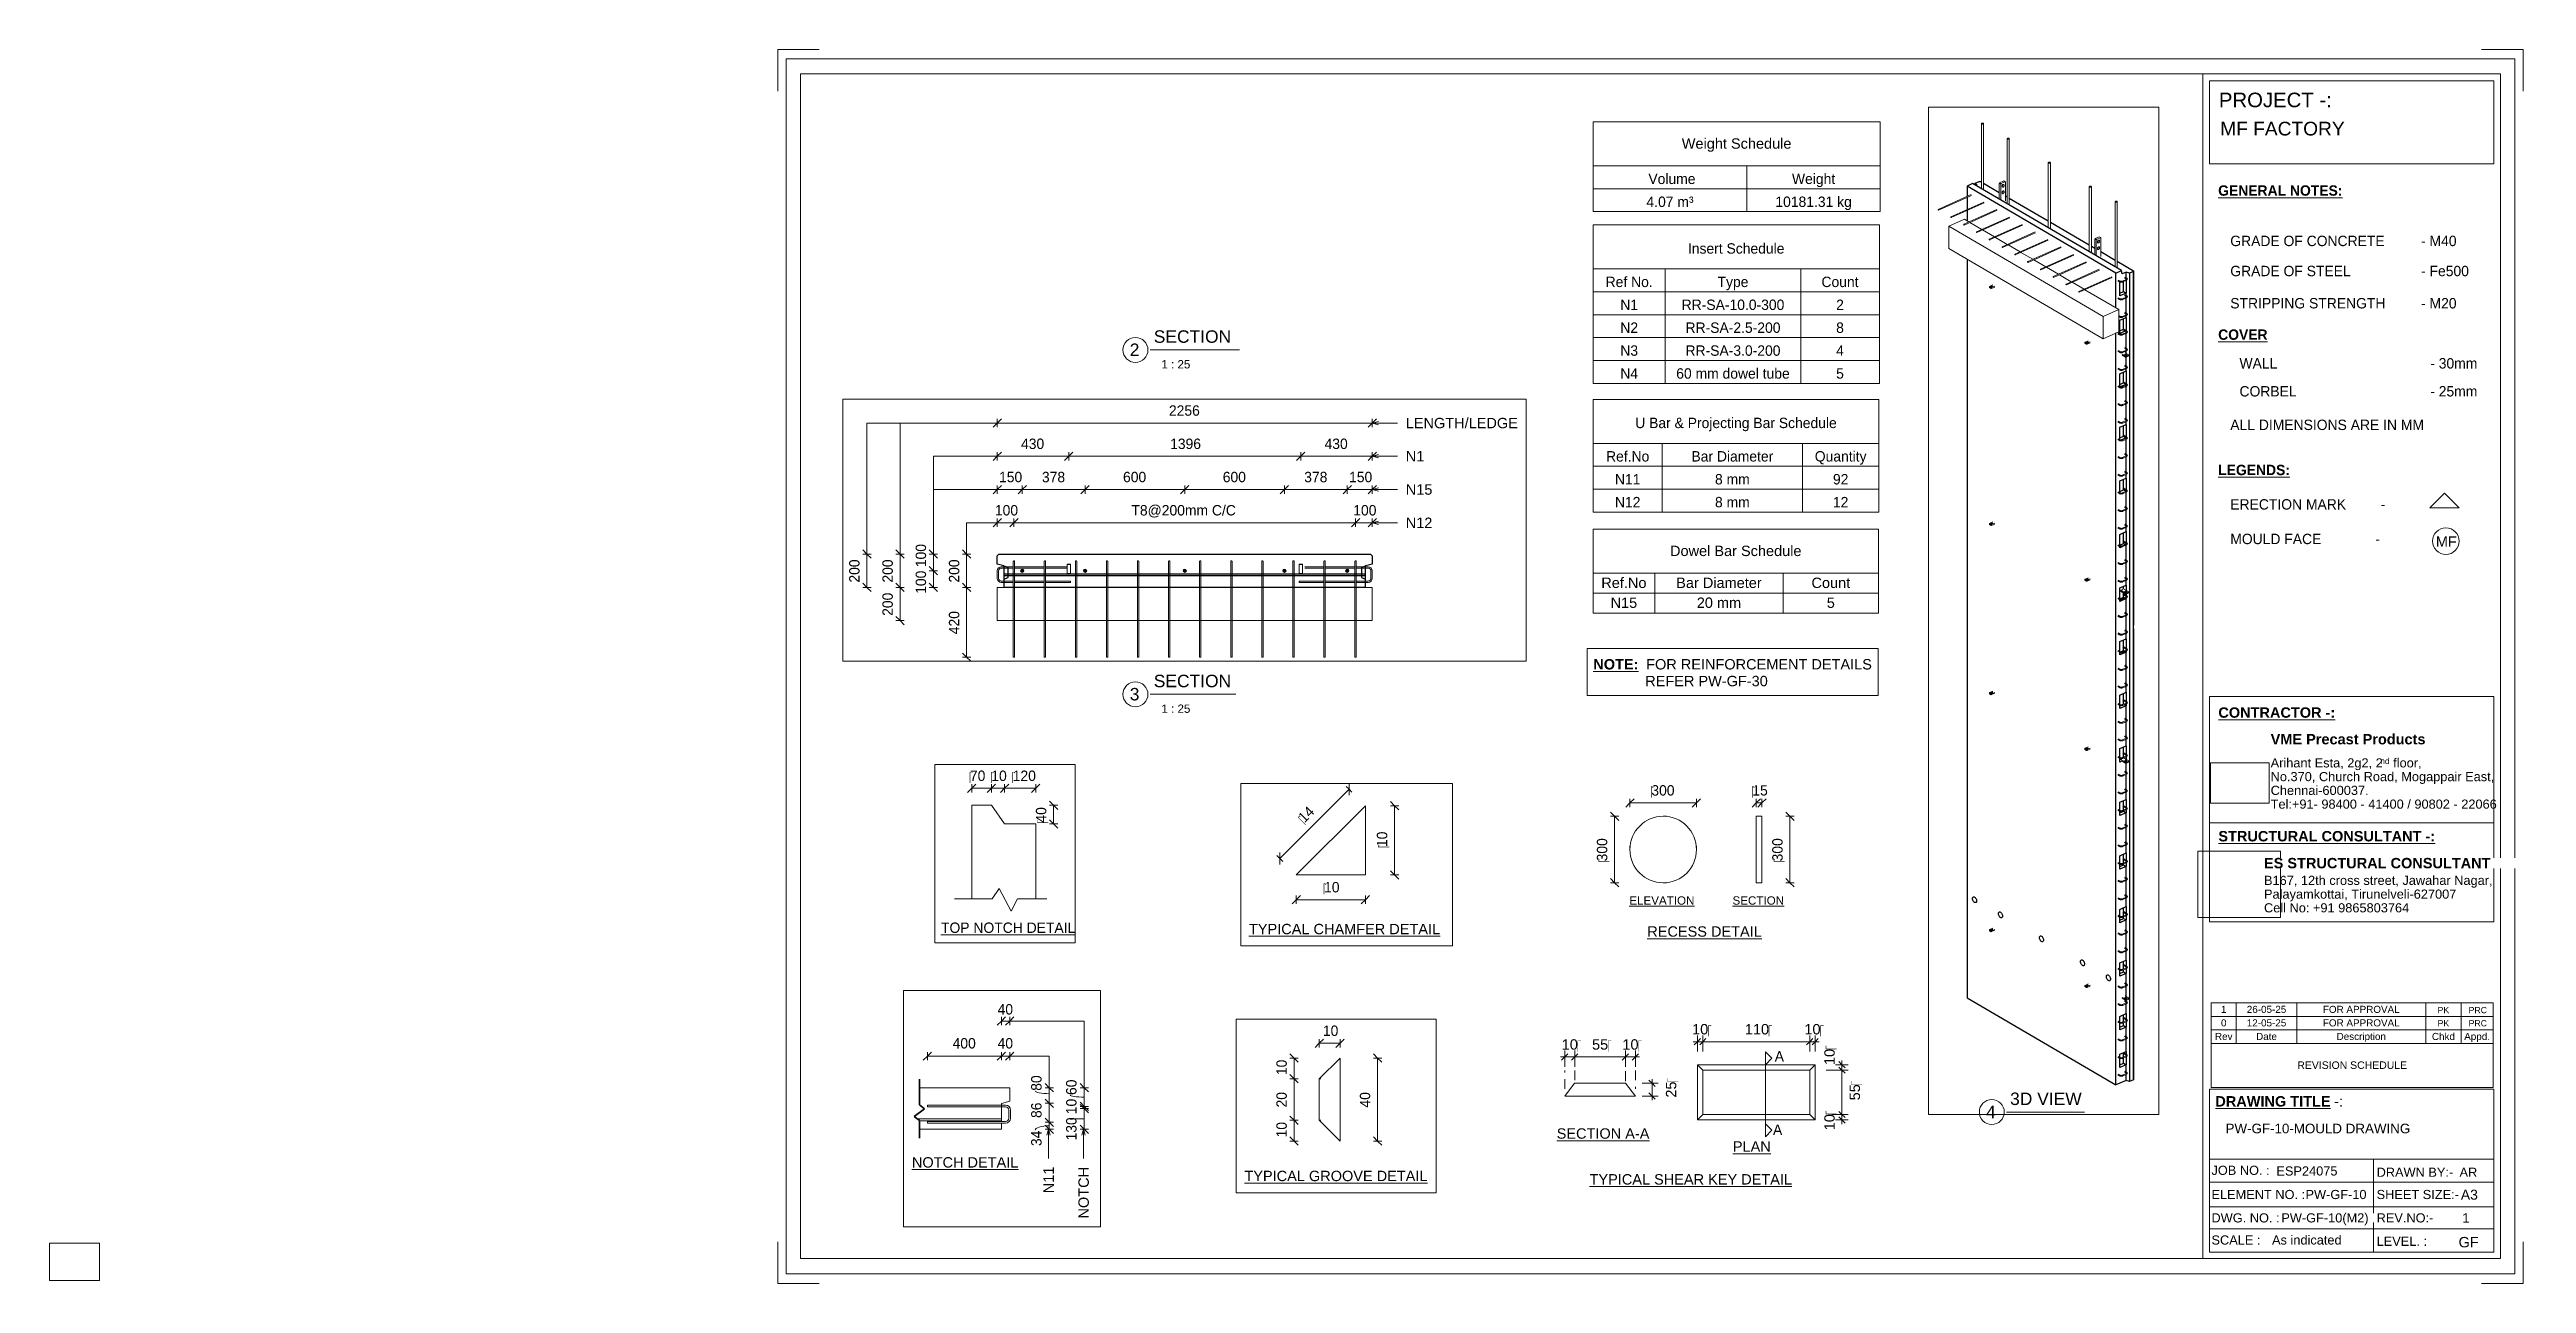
# Paper-space layout 'Layout1' of a CAD drawing. Header units: millimetres. Extents: x 0 to 596, y -1 to 296.
# The model-space entities are those that its viewports show. They can reach past a viewport. Long polylines and large blocks are cut down to what shows.
import ezdxf

# ---------------------------------------------------------------- set-up
doc = ezdxf.new("R2010")
doc.units = ezdxf.units.MM
doc.linetypes.add('Dash', pattern=[6.36, 3.18, -3.18])
doc.linetypes.add('Overhead', pattern=[3.97, 2.38, -1.59])
for name, color, linetype, lineweight in [('A-ANNO-DIMS', 211, 'Continuous', 9), ('A-ANNO-DIMS-1', 211, 'Continuous', 9), ('A-ANNO-DIMS-2', 211, 'Continuous', 9), ('A-ANNO-DIMS-25', 211, 'Continuous', 9), ('A-ANNO-DIMS-3', 211, 'Continuous', 9), ('A-ANNO-DIMS-80', 211, 'Continuous', 9), ('A-DETL', 90, 'Continuous', 18), ('A-DETL-MBND', 5, 'Continuous', 18), ('A-DETL-THIN', 151, 'Continuous', 18), ('A-FLOR-OVHD', 1, 'Overhead', 18), ('A-GENM', 13, 'Continuous', 18), ('A-WALL', 113, 'Continuous', 25), ('A-WALL-HDLN', 110, 'Dash', 25), ('G-ANNO-SCHD', 231, 'Continuous', 9), ('G-ANNO-TEXT', 231, 'Continuous', 9), ('G-ANNO-TTLB', 6, 'Continuous', 9), ('G-ANNO-TTLB-MEDM', 33, 'Continuous', 9), ('G-ANNO-TTLB-THIN', 151, 'Continuous', 9), ('S-BEAM', 12, 'Continuous', 18), ('S-BEAM-HDLN', 1, 'Dash', 18), ('S-RBAR', 171, 'Continuous', 18)]:
    doc.layers.add(name, color=color, linetype=linetype, lineweight=lineweight)
doc.layers.add('G-ANNO-NPLT', color=191, linetype='Continuous')
doc.styles.add('Arial', font='arial.ttf', dxfattribs={"height": 62.5})
doc.styles.add('Arial_1', font='arial.ttf', dxfattribs={"height": 50})
doc.styles.add('Arial_10', font='arial.ttf', dxfattribs={"height": 3.3})
doc.styles.add('Arial_11', font='arial.ttf', dxfattribs={"height": 2.3})
doc.styles.add('Arial_12', font='arial.ttf', dxfattribs={"height": 1.8})
doc.styles.add('Arial_13', font='arial.ttf', dxfattribs={"height": 1.7})
doc.styles.add('Arial_14', font='arial.ttf', dxfattribs={"height": 1.5})
doc.styles.add('Arial_15', font='arial.ttf', dxfattribs={"height": 2})
doc.styles.add('Arial_16', font='arial.ttf', dxfattribs={"height": 3})
doc.styles.add('Arial_2', font='arial.ttf', dxfattribs={"height": 7.5})
doc.styles.add('Arial_3', font='arial.ttf', dxfattribs={"height": 5})
doc.styles.add('Arial_4', font='arial.ttf', dxfattribs={"height": 3.5})
doc.styles.add('Arial_5', font='arial.ttf', dxfattribs={"height": 2.2})
doc.styles.add('Arial_6', font='arial.ttf', dxfattribs={"height": 2.4})
doc.styles.add('Arial_7', font='arial.ttf', dxfattribs={"height": 2.5})
doc.styles.add('Arial_8', font='arial.ttf', dxfattribs={"height": 1.42976})
doc.styles.add('Arial_9', font='arial.ttf', dxfattribs={"height": 2.25})
doc.styles.add('Arial_B', font='arialbd.ttf', dxfattribs={"height": 2.5})
doc.styles.add('Nirmala UI Semilight', font='NirmalaS.ttf', dxfattribs={"height": 62.5})
doc.styles.add('Nirmala UI Semilight_1', font='NirmalaS.ttf', dxfattribs={"height": 50})
doc.styles.add('Nirmala UI Semilight_2', font='NirmalaS.ttf', dxfattribs={"height": 7.5})
doc.styles.add('Nirmala UI Semilight_3', font='NirmalaS.ttf', dxfattribs={"height": 200})
doc.styles.add('Nirmala UI Semilight_4', font='NirmalaS.ttf', dxfattribs={"height": 200})
doc.styles.add('Nirmala UI Semilight_5', font='NirmalaS.ttf', dxfattribs={"height": 5})
doc.styles.add('Nirmala UI Semilight_6', font='NirmalaS.ttf', dxfattribs={"height": 2.5})
doc.styles.add('Nirmala UI Semilight_7', font='NirmalaS.ttf', dxfattribs={"height": 2.5})
doc.styles.add('Nirmala UI Semilight_B', font='', dxfattribs={"height": 2.5})
doc.styles.get('Nirmala UI Semilight_B').set_extended_font_data('Nirmala UI Semilight', bold=True)
doc.dimstyles.new('Arrow_Filled_-_2_5_NI_UI', dxfattribs={"dimscale": 304.8, "dimtxt": 65.460247, "dimasz": 0.164042, "dimexe": 0.082021, "dimexo": 0.0625, "dimgap": 0.082021, "dimtad": 1, "dimdec": 4, "dimzin": 0, "dimdsep": 46, "dimtxsty": 'Nirmala UI Semilight', "dimblk1": 'OBLIQUE', "dimblk2": 'OBLIQUE', "dimsah": 1, "dimcen": 0.09, "dimazin": 0, "dimtfac": 1, "dimtdec": 4, "dimtix": 1, "dimtmove": 0, "dimatfit": 3, "dimfxl": 0.082021, "dimfxlon": 1, "dimtvp": 1, "dimtolj": 1, "dimtzin": 0, "dimarcsym": 2})
doc.dimstyles.new('Arrow_Filled_-_2_5_NI_UI_1', dxfattribs={"dimscale": 304.8, "dimtxt": 65.460247, "dimasz": 0.164042, "dimexe": 0.082021, "dimexo": 0.0625, "dimgap": 0.082021, "dimtad": 1, "dimdec": 4, "dimzin": 0, "dimdsep": 46, "dimtxsty": 'Nirmala UI Semilight', "dimblk1": 'OBLIQUE', "dimblk2": 'OBLIQUE', "dimsah": 1, "dimcen": 0.09, "dimazin": 0, "dimtfac": 1, "dimtdec": 4, "dimtix": 1, "dimtmove": 2, "dimatfit": 3, "dimfxl": 0.082021, "dimfxlon": 1, "dimtvp": 1, "dimtolj": 1, "dimtzin": 0, "dimarcsym": 2})
doc.dimstyles.new('Arrow_Filled_-_2_5_NI_UI_2', dxfattribs={"dimscale": 304.8, "dimtxt": 7.85523, "dimasz": 0.019685, "dimexe": 0.009843, "dimexo": 0.0625, "dimgap": 0.009843, "dimtad": 1, "dimdec": 4, "dimzin": 0, "dimdsep": 46, "dimtxsty": 'Nirmala UI Semilight_2', "dimblk1": 'OBLIQUE', "dimblk2": 'OBLIQUE', "dimsah": 1, "dimcen": 0.09, "dimazin": 0, "dimtfac": 1, "dimtdec": 4, "dimtix": 1, "dimtmove": 0, "dimatfit": 3, "dimfxl": 0.009843, "dimfxlon": 1, "dimtvp": 1, "dimtolj": 1, "dimtzin": 0, "dimarcsym": 2})
doc.dimstyles.new('Arrow_Filled_-_2_5_NI_UI_3', dxfattribs={"dimscale": 304.8, "dimtxt": 209.472789, "dimasz": 0.524934, "dimexe": 0.262467, "dimexo": 0.0625, "dimgap": 0.262467, "dimtad": 1, "dimdec": 4, "dimzin": 0, "dimdsep": 46, "dimtxsty": 'Nirmala UI Semilight_3', "dimblk1": 'OBLIQUE', "dimblk2": 'OBLIQUE', "dimsah": 1, "dimcen": 0.09, "dimazin": 0, "dimtfac": 1, "dimtdec": 4, "dimtix": 1, "dimtmove": 2, "dimatfit": 3, "dimfxl": 0.262467, "dimfxlon": 1, "dimtvp": 1, "dimtolj": 1, "dimtzin": 0, "dimarcsym": 2})
doc.dimstyles.new('Arrow_Filled_-_2_5_NI_UI_4', dxfattribs={"dimscale": 304.8, "dimtxt": 209.472789, "dimasz": 0.524934, "dimexe": 0.262467, "dimexo": 0.0625, "dimgap": 0.262467, "dimtad": 1, "dimdec": 4, "dimzin": 0, "dimdsep": 46, "dimtxsty": 'Nirmala UI Semilight_3', "dimblk1": 'OBLIQUE', "dimblk2": 'OBLIQUE', "dimsah": 1, "dimcen": 0.09, "dimazin": 0, "dimtfac": 1, "dimtdec": 4, "dimtix": 1, "dimtmove": 0, "dimatfit": 3, "dimfxl": 0.262467, "dimfxlon": 1, "dimtvp": 1, "dimtolj": 1, "dimtzin": 0, "dimarcsym": 2})
doc.dimstyles.new('Arrow_Filled_-_2_5_NI_UI_5', dxfattribs={"dimscale": 304.8, "dimtxt": 5.23682, "dimasz": 0.013123, "dimexe": 0.006562, "dimexo": 0.0625, "dimgap": 0.006562, "dimtad": 1, "dimdec": 4, "dimzin": 0, "dimdsep": 46, "dimtxsty": 'Nirmala UI Semilight_5', "dimblk1": 'OBLIQUE', "dimblk2": 'OBLIQUE', "dimsah": 1, "dimcen": 0.09, "dimazin": 0, "dimtfac": 1, "dimtdec": 4, "dimtix": 1, "dimtmove": 0, "dimatfit": 3, "dimfxl": 0.006562, "dimfxlon": 1, "dimtvp": 1, "dimtolj": 1, "dimtzin": 0, "dimarcsym": 2})
doc.dimstyles.new('Arrow_Filled_-_2_5_NI_UI_6', dxfattribs={"dimscale": 304.8, "dimtxt": 2.61841, "dimasz": 0.006562, "dimexe": 0.003281, "dimexo": 0.0625, "dimgap": 0.003281, "dimtad": 1, "dimdec": 4, "dimzin": 0, "dimdsep": 46, "dimtxsty": 'Nirmala UI Semilight_7', "dimblk1": 'OBLIQUE', "dimblk2": 'OBLIQUE', "dimsah": 1, "dimcen": 0.09, "dimazin": 0, "dimtfac": 1, "dimtdec": 4, "dimtix": 1, "dimtmove": 0, "dimatfit": 3, "dimfxl": 0.003281, "dimfxlon": 1, "dimtvp": 1, "dimtolj": 1, "dimtzin": 0, "dimarcsym": 2})
doc.dimstyles.new('Diagonal_-_2_5mm_Arial', dxfattribs={"dimscale": 304.8, "dimtxt": 2.550648, "dimasz": 0.004921, "dimexe": 0.004921, "dimexo": 0.0625, "dimgap": 0.003281, "dimtad": 1, "dimdec": 4, "dimzin": 0, "dimdsep": 46, "dimtxsty": 'Arial_7', "dimblk1": 'OBLIQUE', "dimblk2": 'OBLIQUE', "dimsah": 1, "dimcen": 0.09, "dimdle": 0.003281, "dimazin": 0, "dimtfac": 1, "dimtdec": 4, "dimtix": 1, "dimtmove": 2, "dimatfit": 3, "dimfxl": 0.007874, "dimfxlon": 1, "dimtvp": 1, "dimtolj": 1, "dimtzin": 0, "dimarcsym": 2})
doc.dimstyles.new('Diagonal_-_2_5mm_Arial_1', dxfattribs={"dimscale": 304.8, "dimtxt": 2.550648, "dimasz": 0.004921, "dimexe": 0.004921, "dimexo": 0.0625, "dimgap": 0.003281, "dimtad": 1, "dimdec": 4, "dimzin": 0, "dimdsep": 46, "dimtxsty": 'Arial_7', "dimblk1": 'OBLIQUE', "dimblk2": 'OBLIQUE', "dimsah": 1, "dimcen": 0.09, "dimdle": 0.003281, "dimazin": 0, "dimtfac": 1, "dimtdec": 4, "dimtix": 1, "dimtmove": 0, "dimatfit": 3, "dimfxl": 0.007874, "dimfxlon": 1, "dimtvp": 1, "dimtolj": 1, "dimtzin": 0, "dimarcsym": 2})
picture_1 = doc.add_image_def('image1.jpg', size_in_pixel=(996, 686))
picture_2 = doc.add_image_def('image2.jpg', size_in_pixel=(1600, 1280))

psp = doc.layouts.get("Layout1")

msp = doc.modelspace()

# ---------------------------------------------------------------- texts
at = {"layer": 'G-ANNO-TEXT', "color": 7, "attachment_point": 1}
for s, insert, char_height, width, style in [('40', (22988.64924, 18537.9943), 50, 91.392375, 'Nirmala UI Semilight_1'), ('400', (22772.08233, 18374.43991), 50, 136.286875, 'Nirmala UI Semilight_1'), ('40', (22988.64924, 18374.43991), 50, 91.392375, 'Nirmala UI Semilight_1'), ('\\LNOTCH DETAIL', (22576.28859, 17801.32875), 50, 622.1095, 'Arial_1'), ('LENGTH/LEDGE', (19278.18253, 13933.64248), 62.5, 815.7170312, 'Arial'), ('N1', (19278.18253, 13733.64248), 62.5, 134.2826563, 'Arial'), ('N15', (19278.18253, 13533.64248), 62.5, 192.405, 'Arial'), ('N12', (19278.18253, 13333.64248), 62.5, 192.405, 'Arial'), ('\\LTYPICAL CHAMFER DETAIL', (23505.62173, 3087.48198), 7.5, 166.9113375, 'Arial_2'), ('\\LTYPICAL GROOVE DETAIL', (26636.95636, 3090.65698), 5, 106.784775, 'Arial_3'), ('\\LTOP NOTCH DETAIL', (24042.53236, 1307.16895), 200, 2975.864, 'Nirmala UI Semilight_4')]:
    msp.add_mtext(s, dxfattribs=dict(at, insert=insert, char_height=char_height, width=width, style=style))
at = {"layer": 'G-ANNO-TEXT', "color": 7, "char_height": 50, "attachment_point": 1, "rotation": 90}
for s, insert, width, style in [('80', (23150.22449, 18120.89979), 89.789, 'Nirmala UI Semilight_1'), ('60', (23318.56729, 18100.51088), 89.789, 'Nirmala UI Semilight_1'), ('10', (23318.56729, 18008.05743), 76.962, 'Nirmala UI Semilight_1'), ('86', (23150.22449, 17989.83049), 89.789, 'Nirmala UI Semilight_1'), ('130', (23318.56729, 17881.70469), 121.8565, 'Nirmala UI Semilight_1'), ('34', (23150.22449, 17854.64001), 91.392375, 'Nirmala UI Semilight_1'), ('N11', (23209.45587, 17627.56958), 153.924, 'Arial_1'), ('NOTCH', (23377.79867, 17505.96958), 301.4345, 'Arial_1')]:
    msp.add_mtext(s, dxfattribs=dict(at, insert=insert, width=width, style=style))

# ---------------------------------------------------------------- blocks, each defined once
blk = doc.blocks.new('ES-Landscape-A3 - ES-Landscape-A3-502445-PW-GF-10-MOULD DRAWING')
at = {"layer": 'G-ANNO-TTLB'}
for p, q in [((175.24, 296.27), (185.24, 296.27)), ((175.24, 296.27), (175.24, 286.27)), ((595.24, 296.27), (585.24, 296.27)), ((595.24, 296.27), (595.24, 286.27)), ((519.77, 140.54), (588.2, 140.54)), ((519.77, 86.33), (519.77, 140.54)), ((588.2, 86.33), (588.2, 140.54)), ((519.77, 110.14), (588.2, 110.14)), ((519.77, 6.78), (519.77, 46.03)), ((588.2, 6.78), (588.2, 46.03)), ((559.23, 29.2), (559.23, 6.78)), ((175.24, -0.73), (175.24, 9.27)), ((595.24, -0.73), (595.24, 9.27)), ((175.24, -0.73), (185.24, -0.73)), ((595.24, -0.73), (585.24, -0.73))]:
    blk.add_line(p, q, dxfattribs=at)
at = {"layer": 'G-ANNO-TTLB-MEDM'}
for p, q in [((180.73, 290.44), (180.73, 5.31)), ((180.73, 290.44), (589.79, 290.44)), ((518.17, 290.44), (518.17, 5.31)), ((519.77, 268.77), (519.77, 288.77)), ((519.77, 288.77), (588.2, 288.77)), ((588.2, 288.77), (588.2, 268.77)), ((589.79, 290.44), (589.79, 5.31)), ((588.2, 268.77), (519.77, 268.77)), ((519.77, 86.33), (588.2, 86.33)), ((519.77, 6.78), (588.2, 6.78)), ((180.73, 5.31), (589.79, 5.31))]:
    blk.add_line(p, q, dxfattribs=at)
at = {"layer": 'G-ANNO-TTLB-THIN'}
for p, q in [((177.29, 294.03), (177.29, 1.56)), ((593.23, 294.03), (177.29, 294.03)), ((593.23, 1.56), (593.23, 294.03)), ((519.77, 46.03), (588.2, 46.03)), ((519.77, 29.2), (588.2, 29.2)), ((519.77, 23.64), (588.2, 23.64)), ((519.77, 17.68), (588.2, 17.68)), ((519.77, 12.43), (588.2, 12.43)), ((177.29, 1.56), (593.23, 1.56))]:
    blk.add_line(p, q, dxfattribs=at)
at = {"layer": 'G-ANNO-TTLB', "insert": (534.5, 131.53), "char_height": 2.5, "width": 45.135, "attachment_point": 1, "style": 'Arial_B', "bg_fill": 3, "box_fill_scale": 0, "bg_fill_color": 256, "bg_fill_true_color": 3254780160, "bg_fill_transparency": 256}
blk.add_mtext('VME Precast Products', dxfattribs=at)
at = {"layer": 'G-ANNO-TTLB', "attachment_point": 1}
for s, insert, char_height, width, style in [('Arihant Esta, 2g2, 2', (534.5, 125.68), 2.2, 31.9873, 'Arial_5'), ('nd', (560.89, 125.72), 1.43, 2.7257, 'Arial_8'), (' floor,', (563.14, 125.68), 2.2, 9.1392, 'Arial_5'), ('No.370, Church Road, Mogappair East,', (534.5, 122.37), 2.2, 63.4135, 'Arial_5'), ('Tel:+91- 98400 - 41400 / 90802 - 22066 ', (534.5, 115.75), 2.2, 65.2574, 'Arial_5'), ('Chennai-600037.', (534.5, 119.06), 2.2, 27.6582, 'Arial_5'), ('Cell No: +91 9865803764', (532.9, 90.79), 2.2, 41.0464, 'Arial_5'), ('Palayamkottai, Tirunelveli-627007', (532.9, 94.09), 2.2, 54.4346, 'Arial_5'), ('JOB NO. :', (520.26, 27.61), 2.2, 16.5949, 'Arial_5'), ('DRAWN BY:-', (560, 27.14), 2.2, 21.7257, 'Arial_5'), ('ELEMENT NO. :', (520.26, 21.79), 2.2, 26.5359, 'Arial_5'), ('SHEET SIZE:-', (560, 21.79), 2.2, 23.2489, 'Arial_5'), ('DWG. NO. :', (520.26, 16.16), 2.2, 19.481, 'Arial_5'), ('REV.NO:-', (560, 16.16), 2.2, 16.0338, 'Arial_5'), ('SCALE :', (520.26, 10.84), 2.2, 13.8692, 'Arial_5'), ('LEVEL. :', (560, 10.53), 2.2, 14.3502, 'Arial_5')]:
    blk.add_mtext(s, dxfattribs=dict(at, insert=insert, char_height=char_height, width=width, style=style))
at = {"layer": 'G-ANNO-TTLB'}
image = blk.add_image(picture_1, insert=(520, 114.84), size_in_units=(14.11, 9.72), dxfattribs=at)
image.dxf.flags = 7
image = blk.add_image(picture_2, insert=(516.95, 87.39), size_in_units=(19.92, 15.93), dxfattribs=at)
image.dxf.flags = 7
at = {"layer": 'G-ANNO-TTLB', "attachment_point": 1, "bg_fill": 3, "box_fill_scale": 0, "bg_fill_color": 256, "bg_fill_true_color": 3254780160, "bg_fill_transparency": 256}
for s, insert, char_height, width, style in [('PROJECT -:', (522.05, 285.89), 3.5, 33.3502, 'Arial_4'), ('\\LCONTRACTOR -:', (521.92, 137.94), 2.5, 33.9114, 'Arial_B'), ('\\LSTRUCTURAL CONSULTANT -:', (521.92, 108.18), 2.5, 62.8523, 'Arial_B'), ('ES STRUCTURAL CONSULTANT', (532.9, 101.7), 2.5, 65.6582, 'Arial_B'), ('\\LDRAWING TITLE', (521.19, 44.36), 2.5, 33.4304, 'Arial_B'), ('A3', (580.27, 21.84), 2.4, 4.9705, 'Arial_6')]:
    blk.add_mtext(s, dxfattribs=dict(at, insert=insert, char_height=char_height, width=width, style=style))
at = {"layer": 'G-ANNO-TTLB', "insert": (532.9, 97.4), "char_height": 2.2, "width": 65.1772, "attachment_point": 1, "style": 'Arial_5'}
blk.add_mtext('B167, 12th cross street, Jawahar Nagar,', dxfattribs=at)
at = {"layer": 'G-ANNO-TTLB', "insert": (548.78, 44.36), "char_height": 2.5, "width": 1.2025, "attachment_point": 1, "style": 'Arial_B', "bg_fill": 3, "box_fill_scale": 0, "bg_fill_color": 256, "bg_fill_true_color": 3254780160, "bg_fill_transparency": 256}
blk.add_mtext('\\fArial|b1|i0|c0|p34|; ', dxfattribs=at)
at = {"layer": 'G-ANNO-TTLB', "insert": (549.77, 44.36), "char_height": 2.5, "width": 2.6456, "attachment_point": 1, "style": 'Arial_7', "bg_fill": 3, "box_fill_scale": 0, "bg_fill_color": 256, "bg_fill_true_color": 3254780160, "bg_fill_transparency": 256}
blk.add_mtext('-:', dxfattribs=at)
blk = doc.blocks.new('Viewport - M_View Title-1040-PW-GF-10-MOULD DRAWING')
at = {"layer": 'G-ANNO-TTLB'}
for start, end in [(360, 180), (180, 0)]:
    blk.add_arc((-3.5, 0), 3, start, end, dxfattribs=at)
blk = doc.blocks.new('DIMBLOCK46-PW-GF-10-MOULD DRAWING')
at = {"layer": 'A-ANNO-DIMS-1'}
for p, q in [((431.34, 50.61), (427.53, 50.61)), ((431.34, 51.93), (429.77, 51.93)), ((431.34, 52.93), (431.34, 50.61)), ((431.34, 51.93), (432.84, 51.93)), ((431.34, 50.61), (432.84, 50.61))]:
    blk.add_line(p, q, dxfattribs=at)
at = {"layer": 'A-ANNO-DIMS-1', "lineweight": 35}
for p, q in [((431.34, 51.93), (430.59, 52.68)), ((431.34, 50.61), (430.59, 51.36)), ((431.34, 51.93), (432.09, 51.18)), ((431.34, 50.61), (432.09, 49.86))]:
    blk.add_line(p, q, dxfattribs=at)
at = {"layer": 'A-ANNO-DIMS-1', "color": 0, "insert": (427.09, 51.85), "char_height": 2.5, "width": 4.6147, "attachment_point": 1, "rotation": 90, "line_spacing_factor": 0.941778, "style": 'Arial_7'}
blk.add_mtext('10\\fArial|b0|i0|c254|p34|;\u202a', dxfattribs=at)
blk = doc.blocks.new('_Oblique')
at = {"color": 0, "linetype": 'ByBlock', "lineweight": -2}
blk.add_line((-0.5, -0.5), (0.5, 0.5), dxfattribs=at)
blk = doc.blocks.new('DIMBLOCK47-PW-GF-10-MOULD DRAWING')
at = {"layer": 'A-ANNO-DIMS-1'}
for p, q in [((431.34, 50.61), (427.53, 50.61)), ((431.34, 50.61), (431.34, 39.94)), ((431.34, 50.61), (432.84, 50.61)), ((431.34, 39.94), (428.94, 39.94)), ((431.34, 39.94), (432.84, 39.94))]:
    blk.add_line(p, q, dxfattribs=at)
at = {"layer": 'A-ANNO-DIMS-1', "lineweight": 35}
for p, q in [((431.34, 50.61), (430.59, 51.36)), ((431.34, 50.61), (432.09, 49.86)), ((431.34, 39.94), (430.59, 40.69)), ((431.34, 39.94), (432.09, 39.19))]:
    blk.add_line(p, q, dxfattribs=at)
at = {"layer": 'A-ANNO-DIMS-1', "color": 0, "insert": (433.18, 43.35), "char_height": 2.5, "width": 4.6147, "attachment_point": 1, "rotation": 90, "line_spacing_factor": 0.941778, "style": 'Arial_7'}
blk.add_mtext('55\\fArial|b0|i0|c254|p34|;\u202a', dxfattribs=at)
blk = doc.blocks.new('DIMBLOCK48-PW-GF-10-MOULD DRAWING')
at = {"layer": 'A-ANNO-DIMS-1'}
for p, q in [((431.34, 39.94), (428.94, 39.94)), ((431.34, 38.63), (429.77, 38.63)), ((431.34, 39.94), (431.34, 37.63)), ((431.34, 39.94), (432.84, 39.94)), ((431.34, 38.63), (432.84, 38.63))]:
    blk.add_line(p, q, dxfattribs=at)
at = {"layer": 'A-ANNO-DIMS-1', "lineweight": 35}
for p, q in [((431.34, 39.94), (430.59, 40.69)), ((431.34, 38.63), (430.59, 39.38)), ((431.34, 39.94), (432.09, 39.19)), ((431.34, 38.63), (432.09, 37.88))]:
    blk.add_line(p, q, dxfattribs=at)
at = {"layer": 'A-ANNO-DIMS-1', "color": 0, "insert": (427.09, 36.15), "char_height": 2.5, "width": 4.6147, "attachment_point": 1, "rotation": 90, "line_spacing_factor": 0.941778, "style": 'Arial_7'}
blk.add_mtext('10\\fArial|b0|i0|c254|p34|;\u202a', dxfattribs=at)
blk = doc.blocks.new('DIMBLOCK49-PW-GF-10-MOULD DRAWING')
at = {"layer": 'A-ANNO-DIMS-1'}
for p, q in [((395.54, 57.47), (397.86, 57.47)), ((396.54, 57.47), (396.54, 58.97)), ((396.54, 57.47), (396.54, 55.07)), ((397.86, 57.47), (397.86, 58.97)), ((397.86, 57.47), (397.86, 55.07))]:
    blk.add_line(p, q, dxfattribs=at)
at = {"layer": 'A-ANNO-DIMS-1', "lineweight": 35}
for p, q in [((396.54, 57.47), (395.79, 56.72)), ((396.54, 57.47), (397.29, 58.22)), ((397.86, 57.47), (397.11, 56.72)), ((397.86, 57.47), (398.61, 58.22))]:
    blk.add_line(p, q, dxfattribs=at)
at = {"layer": 'A-ANNO-DIMS-1', "color": 0, "insert": (395.28, 61.72), "char_height": 2.5, "width": 4.6147, "attachment_point": 1, "line_spacing_factor": 0.941778, "style": 'Arial_7'}
blk.add_mtext('10\\fArial|b0|i0|c254|p34|;\u202a', dxfattribs=at)
blk = doc.blocks.new('DIMBLOCK50-PW-GF-10-MOULD DRAWING')
at = {"layer": 'A-ANNO-DIMS-1', "lineweight": 35}
for p, q in [((397.86, 57.47), (397.11, 56.72)), ((397.86, 57.47), (398.61, 58.22)), ((423.57, 57.47), (422.82, 56.72)), ((423.57, 57.47), (424.32, 58.22))]:
    blk.add_line(p, q, dxfattribs=at)
at = {"layer": 'A-ANNO-DIMS-1'}
for p, q in [((397.86, 57.47), (397.86, 58.97)), ((397.86, 57.47), (423.57, 57.47)), ((397.86, 57.47), (397.86, 55.07)), ((423.57, 57.47), (423.57, 58.97)), ((423.57, 57.47), (423.57, 55.07))]:
    blk.add_line(p, q, dxfattribs=at)
at = {"layer": 'A-ANNO-DIMS-1', "color": 0, "insert": (407.97, 61.72), "char_height": 2.5, "width": 6.5924, "attachment_point": 1, "line_spacing_factor": 0.941778, "style": 'Arial_7'}
blk.add_mtext('110\\fArial|b0|i0|c254|p34|;\u202a', dxfattribs=at)
blk = doc.blocks.new('DIMBLOCK51-PW-GF-10-MOULD DRAWING')
at = {"layer": 'A-ANNO-DIMS-1', "lineweight": 35}
for p, q in [((423.57, 57.47), (422.82, 56.72)), ((423.57, 57.47), (424.32, 58.22)), ((424.88, 57.47), (424.13, 56.72)), ((424.88, 57.47), (425.63, 58.22))]:
    blk.add_line(p, q, dxfattribs=at)
at = {"layer": 'A-ANNO-DIMS-1'}
for p, q in [((423.57, 57.47), (423.57, 58.97)), ((423.57, 57.47), (425.88, 57.47)), ((423.57, 57.47), (423.57, 55.07)), ((424.88, 57.47), (424.88, 58.97)), ((424.88, 57.47), (424.88, 55.07))]:
    blk.add_line(p, q, dxfattribs=at)
at = {"layer": 'A-ANNO-DIMS-1', "color": 0, "insert": (422.3, 61.72), "char_height": 2.5, "width": 4.6147, "attachment_point": 1, "line_spacing_factor": 0.941778, "style": 'Arial_7'}
blk.add_mtext('10\\fArial|b0|i0|c254|p34|;\u202a', dxfattribs=at)
blk = doc.blocks.new('DIMBLOCK52-PW-GF-10-MOULD DRAWING')
at = {"layer": 'A-ANNO-DIMS-1', "lineweight": 35}
for p, q in [((385.64, 47.47), (384.89, 48.22)), ((385.64, 44.37), (384.89, 45.12)), ((385.64, 47.47), (386.39, 46.72)), ((385.64, 44.37), (386.39, 43.62))]:
    blk.add_line(p, q, dxfattribs=at)
at = {"layer": 'A-ANNO-DIMS-1'}
for p, q in [((385.64, 48.47), (385.64, 43.37)), ((385.64, 47.47), (383.24, 47.47)), ((385.64, 44.37), (383.24, 44.37)), ((385.64, 47.47), (387.14, 47.47)), ((385.64, 44.37), (387.14, 44.37))]:
    blk.add_line(p, q, dxfattribs=at)
at = {"layer": 'A-ANNO-DIMS-1', "color": 0, "insert": (388.97, 44), "char_height": 2.5, "width": 4.6147, "attachment_point": 1, "rotation": 90, "line_spacing_factor": 0.941778, "style": 'Arial_7'}
blk.add_mtext('25\\fArial|b0|i0|c254|p34|;\u202a', dxfattribs=at)
blk = doc.blocks.new('DIMBLOCK53-PW-GF-10-MOULD DRAWING')
at = {"layer": 'A-ANNO-DIMS-1'}
for p, q in [((363.62, 53.81), (367.03, 53.81)), ((364.62, 53.81), (364.62, 55.31)), ((364.62, 53.81), (364.62, 51.41)), ((367.03, 53.81), (367.03, 55.31)), ((367.03, 53.81), (367.03, 51.41))]:
    blk.add_line(p, q, dxfattribs=at)
at = {"layer": 'A-ANNO-DIMS-1', "lineweight": 35}
for p, q in [((364.62, 53.81), (363.87, 53.06)), ((364.62, 53.81), (365.37, 54.56)), ((367.03, 53.81), (366.28, 53.06)), ((367.03, 53.81), (367.78, 54.56))]:
    blk.add_line(p, q, dxfattribs=at)
at = {"layer": 'A-ANNO-DIMS-1', "color": 0, "insert": (363.9, 58.05), "char_height": 2.5, "width": 4.6147, "attachment_point": 1, "line_spacing_factor": 0.941778, "style": 'Arial_7'}
blk.add_mtext('10\\fArial|b0|i0|c254|p34|;\u202a', dxfattribs=at)
blk = doc.blocks.new('DIMBLOCK54-PW-GF-10-MOULD DRAWING')
at = {"layer": 'A-ANNO-DIMS-1', "lineweight": 35}
for p, q in [((367.03, 53.81), (366.28, 53.06)), ((367.03, 53.81), (367.78, 54.56)), ((379.22, 53.81), (378.47, 53.06)), ((379.22, 53.81), (379.97, 54.56))]:
    blk.add_line(p, q, dxfattribs=at)
at = {"layer": 'A-ANNO-DIMS-1'}
for p, q in [((367.03, 53.81), (367.03, 55.31)), ((367.03, 53.81), (379.22, 53.81)), ((367.03, 53.81), (367.03, 51.41)), ((379.22, 53.81), (379.22, 55.31)), ((379.22, 53.81), (379.22, 51.41))]:
    blk.add_line(p, q, dxfattribs=at)
at = {"layer": 'A-ANNO-DIMS-1', "color": 0, "insert": (371.2, 58.05), "char_height": 2.5, "width": 4.6147, "attachment_point": 1, "line_spacing_factor": 0.941778, "style": 'Arial_7'}
blk.add_mtext('55\\fArial|b0|i0|c254|p34|;\u202a', dxfattribs=at)
blk = doc.blocks.new('DIMBLOCK55-PW-GF-10-MOULD DRAWING')
at = {"layer": 'A-ANNO-DIMS-1', "lineweight": 35}
for p, q in [((379.22, 53.81), (378.47, 53.06)), ((379.22, 53.81), (379.97, 54.56)), ((381.62, 53.81), (380.87, 53.06)), ((381.62, 53.81), (382.37, 54.56))]:
    blk.add_line(p, q, dxfattribs=at)
at = {"layer": 'A-ANNO-DIMS-1'}
for p, q in [((379.22, 53.81), (379.22, 55.31)), ((379.22, 53.81), (382.62, 53.81)), ((379.22, 53.81), (379.22, 51.41)), ((381.62, 53.81), (381.62, 55.31)), ((381.62, 53.81), (381.62, 51.41))]:
    blk.add_line(p, q, dxfattribs=at)
at = {"layer": 'A-ANNO-DIMS-1', "color": 0, "insert": (378.5, 58.05), "char_height": 2.5, "width": 4.6147, "attachment_point": 1, "line_spacing_factor": 0.941778, "style": 'Arial_7'}
blk.add_mtext('10\\fArial|b0|i0|c254|p34|;\u202a', dxfattribs=at)
blk = doc.blocks.new('DIMBLOCK56-PW-GF-10-MOULD DRAWING')
at = {"layer": 'A-ANNO-DIMS-1'}
for p, q in [((376.62, 111.72), (375.62, 112.72)), ((376.62, 111.72), (375.62, 111.72)), ((376.62, 95.72), (376.62, 111.72)), ((376.62, 111.72), (377.62, 110.72)), ((376.62, 111.72), (377.62, 111.72)), ((376.62, 95.72), (375.62, 96.72)), ((376.62, 95.72), (375.62, 95.72)), ((376.62, 95.72), (377.62, 94.72)), ((376.62, 95.72), (377.62, 95.72))]:
    blk.add_line(p, q, dxfattribs=at)
at = {"layer": 'A-ANNO-DIMS-1', "color": 0, "insert": (372.36, 100.86), "char_height": 2.5, "width": 6.8555, "attachment_point": 1, "rotation": 90, "line_spacing_factor": 1.142579, "style": 'Nirmala UI Semilight_7'}
blk.add_mtext('\u202a300', dxfattribs=at)
blk = doc.blocks.new('DIMBLOCK57-PW-GF-10-MOULD DRAWING')
at = {"layer": 'A-ANNO-DIMS-1'}
for p, q in [((380.32, 114.95), (379.32, 113.95)), ((380.32, 114.95), (381.32, 115.95)), ((380.32, 114.95), (380.32, 115.95)), ((380.32, 114.95), (396.32, 114.95)), ((380.32, 114.95), (380.32, 113.95)), ((396.32, 114.95), (395.32, 113.95)), ((396.32, 114.95), (397.32, 115.95)), ((396.32, 114.95), (396.32, 115.95)), ((396.32, 114.95), (396.32, 113.95))]:
    blk.add_line(p, q, dxfattribs=at)
at = {"layer": 'A-ANNO-DIMS-1', "color": 0, "insert": (385.47, 119.21), "char_height": 2.5, "width": 6.8555, "attachment_point": 1, "line_spacing_factor": 1.142579, "style": 'Nirmala UI Semilight_7'}
blk.add_mtext('\u202a300', dxfattribs=at)
blk = doc.blocks.new('DIMBLOCK58-PW-GF-10-MOULD DRAWING')
at = {"layer": 'A-ANNO-DIMS-1'}
for p, q in [((410.71, 114.95), (409.71, 113.95)), ((410.71, 114.95), (411.71, 115.95)), ((410.71, 114.95), (410.71, 115.95)), ((410.71, 114.95), (412.08, 114.95)), ((410.71, 114.95), (410.71, 113.95)), ((412.08, 114.95), (411.08, 113.95)), ((412.08, 114.95), (413.08, 115.95)), ((412.08, 114.95), (412.08, 115.95)), ((412.08, 114.95), (412.08, 113.95))]:
    blk.add_line(p, q, dxfattribs=at)
at = {"layer": 'A-ANNO-DIMS-1', "color": 0, "insert": (409.77, 119.21), "char_height": 2.5, "width": 3.8848, "attachment_point": 1, "line_spacing_factor": 1.142579, "style": 'Nirmala UI Semilight_7'}
blk.add_mtext('\u202a15', dxfattribs=at)
blk = doc.blocks.new('DIMBLOCK59-PW-GF-10-MOULD DRAWING')
at = {"layer": 'A-ANNO-DIMS-1'}
for p, q in [((418.83, 111.72), (417.83, 112.72)), ((418.83, 111.72), (417.83, 111.72)), ((418.83, 111.72), (418.83, 95.72)), ((418.83, 111.72), (419.83, 110.72)), ((418.83, 111.72), (419.83, 111.72)), ((418.83, 95.72), (417.83, 96.72)), ((418.83, 95.72), (417.83, 95.72)), ((418.83, 95.72), (419.83, 94.72)), ((418.83, 95.72), (419.83, 95.72))]:
    blk.add_line(p, q, dxfattribs=at)
at = {"layer": 'A-ANNO-DIMS-1', "color": 0, "insert": (414.56, 100.86), "char_height": 2.5, "width": 6.8555, "attachment_point": 1, "rotation": 90, "line_spacing_factor": 1.142579, "style": 'Nirmala UI Semilight_7'}
blk.add_mtext('\u202a300', dxfattribs=at)
blk = doc.blocks.new('RR spread anchor face based - RR-SA-10_0-300-1726847-Elevation Top Copy 1')
at = {"layer": 'A-GENM'}
for p, q in [((14154.57, 13051.3), (14154.57, 13053.8)), ((14154.57, 13053.8), (14174.57, 13053.8)), ((14154.57, 12996.3), (14154.57, 13051.3)), ((14154.57, 13051.3), (14174.57, 13051.3)), ((14174.57, 13053.8), (14174.57, 13051.3)), ((14174.57, 13051.3), (14174.57, 12996.3)), ((14154.57, 12993.8), (14154.57, 12996.3)), ((14154.57, 12996.3), (14174.57, 12996.3)), ((14174.57, 12996.3), (14174.57, 12993.8)), ((14174.57, 12993.8), (14154.57, 12993.8))]:
    blk.add_line(p, q, dxfattribs=at)
blk = doc.blocks.new('M_Rectangular Corbel - M_Rectangular Corbel-2189266-Elevation Top Copy 1')
at = {"layer": 'S-BEAM'}
for p, q in [((12338.57, 12713.8), (12338.57, 12913.8)), ((12378.57, 12913.8), (12338.57, 12913.8)), ((14594.57, 12913.8), (14554.57, 12913.8)), ((14594.57, 12913.8), (14594.57, 12713.8)), ((12338.57, 12713.8), (12434.57, 12713.8)), ((12442.57, 12713.8), (12621.47, 12713.8)), ((12629.47, 12713.8), (12808.38, 12713.8)), ((12816.38, 12713.8), (12995.29, 12713.8)), ((13003.29, 12713.8), (13182.2, 12713.8)), ((13190.2, 12713.8), (13369.11, 12713.8)), ((13377.11, 12713.8), (13556.02, 12713.8)), ((13564.02, 12713.8), (13742.93, 12713.8)), ((13750.93, 12713.8), (13929.84, 12713.8)), ((13937.84, 12713.8), (14116.75, 12713.8)), ((14124.75, 12713.8), (14303.66, 12713.8)), ((14311.66, 12713.8), (14490.57, 12713.8)), ((14498.57, 12713.8), (14594.57, 12713.8))]:
    blk.add_line(p, q, dxfattribs=at)
at = {"layer": 'S-BEAM-HDLN'}
for p, q in [((12434.62, 12713.8), (12442.52, 12713.8)), ((12621.52, 12713.8), (12629.42, 12713.8)), ((12808.43, 12713.8), (12816.33, 12713.8)), ((12995.34, 12713.8), (13003.24, 12713.8)), ((13182.25, 12713.8), (13190.15, 12713.8)), ((13369.16, 12713.8), (13377.06, 12713.8)), ((13556.07, 12713.8), (13563.97, 12713.8)), ((13742.98, 12713.8), (13750.88, 12713.8)), ((13929.89, 12713.8), (13937.79, 12713.8)), ((14116.8, 12713.8), (14124.7, 12713.8)), ((14303.71, 12713.8), (14311.61, 12713.8)), ((14490.62, 12713.8), (14498.52, 12713.8))]:
    blk.add_line(p, q, dxfattribs=at)
blk = doc.blocks.new('M_Rectangular Corbel - M_Rectangular Corbel-2189266-3D Ortho')
at = {"layer": 'S-BEAM'}
for p, q in [((17693.09, 5815.67), (17843.61, 5882.99)), ((17888.12, 5856.99), (17843.61, 5882.99)), ((18011.2, 5785.08), (17896.51, 5852.09)), ((17693.09, 5600.8), (17693.09, 5815.67)), ((17693.09, 5815.67), (19178.64, 4947.82)), ((18134.28, 5713.18), (18019.59, 5780.18)), ((18257.35, 5641.28), (18142.66, 5708.28)), ((18380.43, 5569.38), (18265.74, 5636.38)), ((19178.64, 4732.95), (17693.09, 5600.8)), ((18503.51, 5497.48), (18388.82, 5564.48)), ((18626.59, 5425.58), (18511.9, 5492.58)), ((18749.66, 5353.68), (18634.97, 5420.68)), ((18872.74, 5281.77), (18758.05, 5348.78)), ((18995.82, 5209.87), (18881.13, 5276.87)), ((19329.16, 5015.14), (19004.2, 5204.97)), ((19329.16, 5015.14), (19178.64, 4947.82)), ((19329.16, 4800.26), (19329.16, 5015.14)), ((19178.64, 4947.82), (19178.64, 4732.95)), ((19178.64, 4732.95), (19329.16, 4800.26))]:
    blk.add_line(p, q, dxfattribs=at)
blk = doc.blocks.new('Rebar Bar - Part 3166313199-431004-3D Ortho')
at = {"layer": 'S-RBAR'}
for p, q in [((19340.86, 5288.48), (19324.7, 5297.92)), ((19320.66, 5291.01), (19336.83, 5281.57))]:
    blk.add_line(p, q, dxfattribs=at)
blk = doc.blocks.new('Rebar Bar - Part 2227165887-431004-3D Ortho')
at = {"layer": 'S-RBAR'}
for points in [[(19340.86, 5288.48, 0), (19341.28, 5288.24, 0), (19341.73, 5288.01, 0), (19342.2, 5287.78, 0), (19342.69, 5287.57, 0), (19343.21, 5287.35, 0), (19343.76, 5287.15, 0), (19344.32, 5286.96, 0), (19344.9, 5286.77, 0), (19345.51, 5286.6, 0), (19346.12, 5286.44, 0), (19346.76, 5286.29, 0), (19347.41, 5286.15, 0), (19348.07, 5286.03, 0), (19348.75, 5285.92, 0), (19349.43, 5285.82, 0), (19350.13, 5285.74, 0), (19350.83, 5285.67, 0), (19351.53, 5285.61, 0), (19352.25, 5285.57, 0), (19352.96, 5285.54, 0), (19353.68, 5285.53, 0), (19354.4, 5285.53, 0), (19355.12, 5285.55, 0), (19355.83, 5285.58, 0), (19356.54, 5285.63, 0), (19357.25, 5285.69, 0), (19357.95, 5285.77, 0), (19358.64, 5285.86, 0), (19359.32, 5285.96, 0), (19359.99, 5286.08, 0), (19360.64, 5286.21, 0), (19361.29, 5286.35, 0), (19361.92, 5286.5, 0), (19362.53, 5286.67, 0), (19363.12, 5286.85, 0), (19363.7, 5287.03, 0), (19364.25, 5287.23, 0), (19364.79, 5287.44, 0), (19365.3, 5287.65, 0), (19365.43, 5287.71, 0)], [(19336.83, 5281.57, 0), (19337.48, 5281.2, 0), (19338.16, 5280.85, 0), (19338.86, 5280.51, 0), (19339.57, 5280.2, 0), (19340.31, 5279.9, 0), (19341.06, 5279.62, 0), (19341.82, 5279.36, 0), (19342.6, 5279.11, 0), (19343.39, 5278.89, 0), (19344.2, 5278.67, 0), (19345.02, 5278.48, 0), (19345.84, 5278.31, 0), (19346.68, 5278.15, 0), (19347.53, 5278.01, 0), (19348.39, 5277.89, 0), (19349.25, 5277.78, 0), (19350.12, 5277.7, 0), (19350.99, 5277.63, 0), (19351.87, 5277.58, 0), (19352.75, 5277.55, 0), (19353.63, 5277.53, 0), (19354.51, 5277.54, 0), (19355.39, 5277.56, 0), (19356.27, 5277.6, 0), (19357.15, 5277.65, 0), (19358.02, 5277.73, 0), (19358.89, 5277.82, 0), (19359.75, 5277.93, 0), (19360.6, 5278.06, 0), (19361.45, 5278.21, 0), (19362.28, 5278.38, 0), (19363.11, 5278.56, 0), (19363.92, 5278.76, 0), (19364.72, 5278.97, 0), (19365.51, 5279.21, 0), (19366.28, 5279.46, 0), (19367.04, 5279.73, 0), (19367.78, 5280.02, 0), (19368.51, 5280.32, 0), (19368.7, 5280.41, 0)]]:
    blk.add_polyline3d(points, dxfattribs=at)
blk = doc.blocks.new('Rebar Bar - Part 3241041724-431004-3D Ortho')
at = {"layer": 'S-RBAR'}
for p, q in [((19400.15, 5303.24), (19365.43, 5287.71)), ((19368.7, 5280.41), (19403.41, 5295.93))]:
    blk.add_line(p, q, dxfattribs=at)
blk = doc.blocks.new('Rebar Bar - Part 2227165887-V1-3D Ortho')
at = {"layer": 'S-RBAR'}
for points in [[(19405.68, 5317.47, 0), (19406.32, 5317.08, 0), (19406.94, 5316.67, 0), (19407.53, 5316.24, 0), (19408.1, 5315.8, 0), (19408.65, 5315.33, 0), (19409.17, 5314.84, 0), (19409.66, 5314.33, 0), (19410.13, 5313.79, 0), (19410.56, 5313.24, 0), (19410.96, 5312.65, 0), (19411.33, 5312.05, 0), (19411.66, 5311.42, 0), (19411.94, 5310.77, 0), (19412.18, 5310.09, 0), (19412.37, 5309.4, 0), (19412.5, 5308.7, 0), (19412.59, 5307.98, 0), (19412.61, 5307.26, 0), (19412.58, 5306.54, 0), (19412.5, 5305.82, 0), (19412.36, 5305.12, 0), (19412.16, 5304.43, 0), (19411.92, 5303.75, 0), (19411.64, 5303.1, 0), (19411.31, 5302.47, 0), (19410.94, 5301.87, 0), (19410.54, 5301.29, 0), (19410.1, 5300.73, 0), (19409.63, 5300.2, 0), (19409.14, 5299.69, 0), (19408.62, 5299.2, 0), (19408.07, 5298.74, 0), (19407.5, 5298.29, 0), (19406.9, 5297.86, 0), (19406.28, 5297.46, 0), (19405.64, 5297.07, 0), (19404.98, 5296.7, 0), (19404.3, 5296.35, 0), (19403.61, 5296.02, 0), (19403.41, 5295.93, 0)], [(19401.65, 5310.56, 0), (19402.04, 5310.32, 0), (19402.4, 5310.08, 0), (19402.73, 5309.84, 0), (19403.04, 5309.6, 0), (19403.31, 5309.37, 0), (19403.56, 5309.14, 0), (19403.77, 5308.92, 0), (19403.96, 5308.71, 0), (19404.11, 5308.5, 0), (19404.24, 5308.31, 0), (19404.35, 5308.14, 0), (19404.43, 5307.98, 0), (19404.5, 5307.83, 0), (19404.54, 5307.7, 0), (19404.58, 5307.58, 0), (19404.6, 5307.47, 0), (19404.61, 5307.37, 0), (19404.61, 5307.28, 0), (19404.61, 5307.18, 0), (19404.6, 5307.08, 0), (19404.57, 5306.97, 0), (19404.54, 5306.85, 0), (19404.49, 5306.72, 0), (19404.43, 5306.57, 0), (19404.34, 5306.41, 0), (19404.24, 5306.23, 0), (19404.1, 5306.04, 0), (19403.95, 5305.84, 0), (19403.76, 5305.63, 0), (19403.54, 5305.41, 0), (19403.3, 5305.18, 0), (19403.02, 5304.94, 0), (19402.71, 5304.7, 0), (19402.38, 5304.47, 0), (19402.01, 5304.23, 0), (19401.62, 5303.99, 0), (19401.2, 5303.75, 0), (19400.75, 5303.52, 0), (19400.28, 5303.3, 0), (19400.15, 5303.24, 0)]]:
    blk.add_polyline3d(points, dxfattribs=at)
blk = doc.blocks.new('Rebar Bar - Part 3131074535-431004-3D Ortho')
at = {"layer": 'S-RBAR'}
for p, q in [((19405.68, 5317.47), (19389.52, 5326.91)), ((19385.48, 5320), (19401.65, 5310.56))]:
    blk.add_line(p, q, dxfattribs=at)
blk = doc.blocks.new('Rebar Bar - Part 3166313199-V2-3D Ortho')
at = {"layer": 'S-RBAR'}
for p, q in [((19340.86, 4948.69), (19329.16, 4955.53)), ((19329.16, 4946.26), (19336.83, 4941.78))]:
    blk.add_line(p, q, dxfattribs=at)
blk = doc.blocks.new('Rebar Bar - Part 3131074535-V3-3D Ortho')
at = {"layer": 'S-RBAR'}
for p, q in [((19405.68, 4807.79), (19373.05, 4826.85)), ((19371.85, 4818.29), (19401.65, 4800.88))]:
    blk.add_line(p, q, dxfattribs=at)
blk = doc.blocks.new('Rebar Bar - Part 3131074535-V4-3D Ortho')
at = {"layer": 'S-RBAR'}
for p, q in [((19405.68, 4298.11), (19373.05, 4317.17)), ((19368.67, 4310.47), (19401.65, 4291.2))]:
    blk.add_line(p, q, dxfattribs=at)
blk = doc.blocks.new('Rebar Bar - Part 3131074535-V5-3D Ortho')
at = {"layer": 'S-RBAR'}
for p, q in [((19405.68, 3958.32), (19389.52, 3967.77)), ((19385.56, 3960.81), (19401.65, 3951.41))]:
    blk.add_line(p, q, dxfattribs=at)
blk = doc.blocks.new('Rebar Bar - Part 3131074535-V6-3D Ortho')
at = {"layer": 'S-RBAR'}
for p, q in [((19405.68, 3788.43), (19372.83, 3807.62)), ((19368.67, 3800.79), (19401.65, 3781.52))]:
    blk.add_line(p, q, dxfattribs=at)
blk = doc.blocks.new('Rebar Bar - Part 3131074535-V7-3D Ortho')
at = {"layer": 'S-RBAR'}
for p, q in [((19405.68, 3108.86), (19389.61, 3118.25)), ((19385.48, 3111.39), (19401.65, 3101.95))]:
    blk.add_line(p, q, dxfattribs=at)
blk = doc.blocks.new('Rebar Bar - Part 3131074535-V8-3D Ortho')
at = {"layer": 'S-RBAR'}
for p, q in [((19405.68, -458.89), (19389.52, -449.45)), ((19385.34, -456.28), (19401.65, -465.8))]:
    blk.add_line(p, q, dxfattribs=at)
blk = doc.blocks.new('Rebar Bar - Part 3131074535-V9-3D Ortho')
at = {"layer": 'S-RBAR'}
for p, q in [((19368.67, -2145.46), (19401.65, -2164.73)), ((19405.68, -2157.82), (19374.84, -2139.81))]:
    blk.add_line(p, q, dxfattribs=at)
blk = doc.blocks.new('Rebar Bar - Part 864883769-431004-3D Ortho')
at = {"layer": 'S-RBAR'}
for p, q in [((19263.16, 5329.52), (18945.59, 5187.49)), ((18948.85, 5180.19), (19266.43, 5322.22))]:
    blk.add_line(p, q, dxfattribs=at)
for points in [[(18949.85, 5182.3, 0), (18949.76, 5183.24, 0), (18949.5, 5184.23, 0), (18949.08, 5185.18, 0), (18948.54, 5186.05, 0), (18947.9, 5186.76, 0), (18947.22, 5187.28, 0), (18946.54, 5187.56, 0), (18945.9, 5187.59, 0), (18945.36, 5187.36, 0), (18944.94, 5186.89, 0), (18944.67, 5186.21, 0), (18944.58, 5185.38, 0)], [(18944.58, 5185.38, 0), (18944.67, 5184.44, 0), (18944.94, 5183.45, 0), (18945.36, 5182.5, 0), (18945.9, 5181.63, 0), (18946.54, 5180.92, 0), (18947.22, 5180.4, 0), (18947.9, 5180.12, 0), (18948.54, 5180.09, 0), (18949.08, 5180.32, 0), (18949.5, 5180.79, 0), (18949.76, 5181.46, 0), (18949.85, 5182.3, 0)]]:
    blk.add_polyline3d(points, dxfattribs=at)
blk = doc.blocks.new('RR spread anchor face based - RR-SA-10_0-300-1726847-3D Ortho')
at = {"layer": 'A-GENM'}
for p, q in [((19101.51, 5696.78), (19142.9, 5715.29)), ((19142.9, 5715.29), (19156.07, 5707.6)), ((19156.07, 5707.6), (19114.68, 5689.09)), ((19157.96, 5704.14), (19156.07, 5707.6)), ((19157.96, 5524.65), (19157.96, 5704.14)), ((19099.63, 5691.64), (19101.51, 5696.78)), ((19099.63, 5538.74), (19099.63, 5691.64)), ((19112.8, 5683.95), (19099.63, 5691.64)), ((19101.51, 5696.78), (19114.68, 5689.09)), ((19114.68, 5689.09), (19112.8, 5683.95)), ((19112.8, 5683.95), (19112.8, 5531.04)), ((19145.16, 5673.92), (19145.16, 5670.49)), ((19125.59, 5661.74), (19125.59, 5665.17)), ((19145.16, 5611.44), (19145.16, 5608)), ((19125.59, 5599.25), (19125.59, 5602.69))]:
    blk.add_line(p, q, dxfattribs=at)
for points in [[(19125.59, 5665.17, 0), (19125.93, 5668.21, 0), (19126.9, 5671.35, 0), (19128.46, 5674.36, 0), (19130.49, 5677.04, 0), (19132.85, 5679.21, 0), (19135.38, 5680.72, 0), (19137.91, 5681.47, 0), (19140.27, 5681.41, 0), (19142.3, 5680.54, 0), (19143.85, 5678.93, 0), (19144.83, 5676.67, 0), (19145.16, 5673.92, 0)], [(19125.62, 5664.86, 0), (19127.1, 5666.32, 0), (19129.13, 5669, 0), (19130.68, 5672.01, 0), (19131.66, 5675.14, 0), (19131.99, 5678.18, 0)], [(19145.16, 5670.49, 0), (19144.83, 5667.45, 0), (19143.85, 5664.31, 0), (19142.3, 5661.3, 0), (19140.27, 5658.62, 0), (19137.91, 5656.45, 0), (19135.38, 5654.94, 0), (19132.85, 5654.19, 0), (19130.49, 5654.25, 0), (19128.82, 5654.89, 0)], [(19128.46, 5655.12, 0), (19126.9, 5656.74, 0), (19125.93, 5658.99, 0), (19125.59, 5661.74, 0)], [(19125.59, 5602.69, 0), (19125.93, 5605.73, 0), (19126.9, 5608.86, 0), (19128.46, 5611.87, 0), (19130.49, 5614.55, 0), (19132.85, 5616.72, 0), (19135.38, 5618.24, 0), (19137.91, 5618.99, 0), (19140.27, 5618.93, 0), (19142.3, 5618.06, 0), (19143.85, 5616.44, 0), (19144.83, 5614.18, 0), (19145.16, 5611.44, 0)], [(19125.62, 5602.38, 0), (19127.1, 5603.83, 0), (19129.13, 5606.51, 0), (19130.68, 5609.52, 0), (19131.66, 5612.65, 0), (19131.99, 5615.7, 0)], [(19145.16, 5608, 0), (19144.83, 5604.96, 0), (19143.85, 5601.83, 0), (19142.3, 5598.82, 0), (19140.27, 5596.14, 0), (19137.91, 5593.97, 0), (19135.38, 5592.45, 0), (19132.85, 5591.7, 0), (19130.49, 5591.76, 0), (19128.82, 5592.4, 0)], [(19128.46, 5592.63, 0), (19126.9, 5594.25, 0), (19125.93, 5596.51, 0), (19125.59, 5599.25, 0)]]:
    blk.add_polyline3d(points, dxfattribs=at)
blk = doc.blocks.new('RR spread anchor face based - RR-SA-2_5-200-1726821-3D Ortho')
at = {"layer": 'A-GENM'}
for p, q in [((19036.13, 4713.6), (19006.03, 4700.14)), ((19006.03, 4700.14), (19003.91, 4697.49)), ((19003.91, 4697.49), (19020.37, 4687.88)), ((19003.91, 4697.49), (19003.91, 4688.9)), ((19019.2, 4700.59), (19023.71, 4702.61)), ((19025.78, 4688.6), (19055.88, 4702.06)), ((19032.93, 4697.23), (19028.42, 4695.21)), ((19026.96, 4694.84), (19025.23, 4694.54)), ((19055.88, 4693.47), (19025.78, 4680)), ((19020.37, 4679.28), (19003.91, 4688.9)), ((19020.37, 4687.88), (19025.78, 4688.6)), ((19020.37, 4687.88), (19020.37, 4679.28)), ((19025.78, 4688.6), (19025.78, 4680)), ((19025.78, 4680), (19020.37, 4679.28))]:
    blk.add_line(p, q, dxfattribs=at)
for points in [[(19028.42, 4695.21, 0), (19026.89, 4694.69, 0), (19025.16, 4694.39, 0), (19023.34, 4694.33, 0), (19021.55, 4694.51, 0), (19019.91, 4694.93, 0), (19018.54, 4695.55, 0), (19017.52, 4696.32, 0), (19016.94, 4697.21, 0), (19016.82, 4698.14, 0), (19017.18, 4699.06, 0), (19017.99, 4699.89, 0), (19019.2, 4700.59, 0)], [(19023.71, 4702.61, 0), (19025.23, 4703.13, 0), (19026.96, 4703.43, 0), (19028.79, 4703.49, 0), (19030.58, 4703.31, 0), (19032.22, 4702.89, 0), (19033.59, 4702.28, 0), (19034.6, 4701.5, 0), (19035.19, 4700.62, 0), (19035.32, 4699.92, 0)], [(19035.31, 4699.68, 0), (19034.95, 4698.77, 0), (19034.14, 4697.93, 0), (19032.93, 4697.23, 0)]]:
    blk.add_polyline3d(points, dxfattribs=at)
blk = doc.blocks.new('RR spread anchor face based - RR-SA-3_0-200-1726827-3D Ortho')
at = {"layer": 'A-GENM'}
for p, q in [((19426.05, 4578.96), (19393.13, 4598.19)), ((19363.02, 4584.73), (19395.95, 4565.5)), ((19403.75, 4583.45), (19406.38, 4581.91)), ((19427.46, 4576.19), (19426.05, 4578.96)), ((19395.95, 4556.9), (19363.02, 4576.13)), ((19392.84, 4575.85), (19390.2, 4577.39)), ((19401.12, 4564.41), (19427.46, 4576.19)), ((19427.46, 4576.19), (19427.46, 4567.6)), ((19395.95, 4565.5), (19401.12, 4564.41)), ((19395.95, 4556.9), (19395.95, 4565.5)), ((19427.46, 4567.6), (19401.12, 4555.82)), ((19401.12, 4564.41), (19401.12, 4555.82)), ((19401.12, 4555.82), (19395.95, 4556.9))]:
    blk.add_line(p, q, dxfattribs=at)
for points in [[(19390.2, 4577.39, 0), (19388.9, 4578.39, 0), (19388.15, 4579.53, 0), (19387.99, 4580.73, 0), (19388.46, 4581.9, 0), (19389.5, 4582.98, 0), (19391.05, 4583.88, 0), (19393, 4584.55, 0), (19395.23, 4584.93, 0), (19397.57, 4585.01, 0), (19399.88, 4584.78, 0), (19401.98, 4584.24, 0), (19403.75, 4583.45, 0)], [(19408.59, 4578.58, 0), (19408.13, 4577.4, 0), (19407.09, 4576.32, 0), (19405.54, 4575.42, 0), (19403.58, 4574.75, 0), (19401.35, 4574.37, 0), (19399.01, 4574.29, 0), (19396.71, 4574.53, 0), (19394.6, 4575.06, 0), (19392.84, 4575.85, 0)], [(19406.38, 4581.91, 0), (19407.69, 4580.91, 0), (19408.44, 4579.77, 0), (19408.61, 4578.88, 0)], [(19403.75, 4574.86, 0), (19401.98, 4575.65, 0), (19399.88, 4576.18, 0), (19397.57, 4576.42, 0), (19395.23, 4576.34, 0), (19393, 4575.95, 0)]]:
    blk.add_polyline3d(points, dxfattribs=at)
blk = doc.blocks.new('RR spread anchor face based - RR-SA-3_0-200-V10-3D Ortho')
at = {"layer": 'A-GENM'}
for p, q in [((19426.05, 2297.01), (19376.67, 2325.86)), ((19346.56, 2312.4), (19395.95, 2283.54)), ((19395.95, 2274.95), (19346.56, 2303.8)), ((19403.75, 2301.5), (19406.38, 2299.96)), ((19427.46, 2294.24), (19426.05, 2297.01)), ((19392.84, 2293.9), (19390.2, 2295.44)), ((19401.12, 2282.46), (19427.46, 2294.24)), ((19427.46, 2294.24), (19427.46, 2285.65)), ((19395.95, 2283.54), (19401.12, 2282.46)), ((19395.95, 2274.95), (19395.95, 2283.54)), ((19427.46, 2285.65), (19401.12, 2273.87)), ((19401.12, 2282.46), (19401.12, 2273.87)), ((19401.12, 2273.87), (19395.95, 2274.95))]:
    blk.add_line(p, q, dxfattribs=at)
for points in [[(19367.65, 2322.35, 0), (19368.4, 2321.21, 0), (19368.57, 2320.32, 0)], [(19368.55, 2320.01, 0), (19368.09, 2318.84, 0), (19367.05, 2317.76, 0), (19365.5, 2316.86, 0), (19363.54, 2316.19, 0), (19361.32, 2315.81, 0), (19358.97, 2315.73, 0), (19356.67, 2315.97, 0), (19355.28, 2316.28, 0)], [(19390.2, 2295.44, 0), (19388.9, 2296.44, 0), (19388.15, 2297.58, 0), (19387.99, 2298.78, 0), (19388.46, 2299.95, 0), (19389.5, 2301.03, 0), (19391.05, 2301.93, 0), (19393, 2302.6, 0), (19395.23, 2302.98, 0), (19397.57, 2303.06, 0), (19399.88, 2302.82, 0), (19401.98, 2302.29, 0), (19403.75, 2301.5, 0)], [(19406.38, 2299.96, 0), (19407.69, 2298.96, 0), (19408.44, 2297.82, 0), (19408.61, 2296.93, 0)], [(19408.59, 2296.62, 0), (19408.13, 2295.45, 0), (19407.09, 2294.37, 0), (19405.54, 2293.47, 0), (19403.58, 2292.8, 0), (19401.35, 2292.42, 0), (19399.01, 2292.34, 0), (19396.71, 2292.58, 0), (19394.6, 2293.11, 0), (19392.84, 2293.9, 0)], [(19403.75, 2292.9, 0), (19401.98, 2293.7, 0), (19399.88, 2294.23, 0), (19397.57, 2294.46, 0), (19395.23, 2294.39, 0), (19393, 2294, 0)]]:
    blk.add_polyline3d(points, dxfattribs=at)
blk = doc.blocks.new('RR spread anchor face based - RR-SA-3_0-200-V11-3D Ortho')
at = {"layer": 'A-GENM'}
for p, q in [((19426.05, 668.27), (19380.79, 694.71)), ((19350.69, 681.25), (19395.95, 654.81)), ((19403.75, 672.76), (19406.38, 671.22)), ((19427.46, 665.5), (19426.05, 668.27)), ((19395.95, 646.21), (19363.02, 665.45)), ((19392.84, 665.16), (19390.2, 666.7)), ((19401.12, 653.72), (19427.46, 665.5)), ((19427.46, 665.5), (19427.46, 656.91)), ((19395.95, 654.81), (19401.12, 653.72)), ((19395.95, 646.21), (19395.95, 654.81)), ((19427.46, 656.91), (19401.12, 645.13)), ((19401.12, 653.72), (19401.12, 645.13)), ((19401.12, 645.13), (19395.95, 646.21))]:
    blk.add_line(p, q, dxfattribs=at)
for points in [[(19390.2, 666.7, 0), (19388.9, 667.7, 0), (19388.15, 668.84, 0), (19387.99, 670.04, 0), (19388.46, 671.22, 0), (19389.5, 672.29, 0), (19391.05, 673.19, 0), (19393, 673.86, 0), (19395.23, 674.24, 0), (19397.57, 674.32, 0), (19399.88, 674.09, 0), (19401.98, 673.55, 0), (19403.75, 672.76, 0)], [(19408.59, 667.89, 0), (19408.13, 666.71, 0), (19407.09, 665.63, 0), (19405.54, 664.73, 0), (19403.58, 664.06, 0), (19401.35, 663.68, 0), (19399.01, 663.6, 0), (19396.71, 663.84, 0), (19394.6, 664.37, 0), (19392.84, 665.16, 0)], [(19406.38, 671.22, 0), (19407.69, 670.22, 0), (19408.44, 669.09, 0), (19408.61, 668.19, 0)], [(19403.75, 664.17, 0), (19401.98, 664.96, 0), (19399.88, 665.49, 0), (19397.57, 665.73, 0), (19395.23, 665.65, 0), (19393, 665.27, 0)]]:
    blk.add_polyline3d(points, dxfattribs=at)
blk = doc.blocks.new('RR spread anchor face based - RR-SA-2_5-200-V12-3D Ortho')
at = {"layer": 'A-GENM'}
for p, q in [((18116.88, 5250.63), (18086.78, 5237.16)), ((18099.95, 5237.62), (18104.46, 5239.64)), ((18106.53, 5225.62), (18136.64, 5239.08)), ((18116.01, 5237.43), (18116.07, 5236.94)), ((18086.78, 5237.16), (18084.66, 5234.52)), ((18084.66, 5234.52), (18101.12, 5224.9)), ((18084.66, 5234.52), (18084.66, 5225.92)), ((18107.72, 5231.86), (18105.98, 5231.56)), ((18136.64, 5230.49), (18106.53, 5217.03)), ((18113.68, 5234.25), (18109.17, 5232.23)), ((18101.12, 5216.3), (18084.66, 5225.92)), ((18101.12, 5224.9), (18106.53, 5225.62)), ((18101.12, 5224.9), (18101.12, 5216.3)), ((18106.53, 5225.62), (18106.53, 5217.03)), ((18106.53, 5217.03), (18101.12, 5216.3))]:
    blk.add_line(p, q, dxfattribs=at)
for points in [[(18109.17, 5232.23, 0), (18107.65, 5231.71, 0), (18105.92, 5231.42, 0), (18104.09, 5231.36, 0), (18102.3, 5231.54, 0), (18100.66, 5231.95, 0), (18099.29, 5232.57, 0), (18098.28, 5233.35, 0), (18097.69, 5234.23, 0), (18097.57, 5235.16, 0), (18097.93, 5236.08, 0), (18098.74, 5236.92, 0), (18099.95, 5237.62, 0)], [(18104.46, 5239.64, 0), (18105.98, 5240.16, 0), (18107.72, 5240.46, 0), (18109.54, 5240.52, 0), (18111.33, 5240.33, 0), (18112.97, 5239.92, 0), (18114.34, 5239.3, 0), (18115.35, 5238.52, 0), (18115.94, 5237.64, 0)], [(18116.06, 5236.71, 0), (18115.7, 5235.79, 0), (18114.89, 5234.95, 0), (18113.68, 5234.25, 0)]]:
    blk.add_polyline3d(points, dxfattribs=at)
blk = doc.blocks.new('Rebar Bar - Part 1457939750-431004-3D Ortho')
at = {"layer": 'S-RBAR'}
for p, q in [((18256.55, 6658.98), (18256.55, 6031.26)), ((18276.55, 6019.58), (18276.55, 6658.98))]:
    blk.add_line(p, q, dxfattribs=at)
for points in [[(18274.08, 6662.34, 0), (18272.12, 6663.22, 0), (18269.78, 6663.81, 0), (18267.22, 6664.08, 0), (18264.61, 6663.99, 0), (18262.14, 6663.56, 0), (18259.97, 6662.82, 0), (18258.24, 6661.82, 0), (18257.09, 6660.62, 0), (18256.57, 6659.32, 0), (18256.74, 6657.98, 0), (18257.58, 6656.72, 0), (18259.03, 6655.61, 0)], [(18259.03, 6655.61, 0), (18260.99, 6654.73, 0), (18263.33, 6654.14, 0), (18265.89, 6653.87, 0), (18268.49, 6653.96, 0), (18270.96, 6654.39, 0), (18273.14, 6655.13, 0), (18274.86, 6656.13, 0), (18276.02, 6657.33, 0), (18276.53, 6658.63, 0), (18276.36, 6659.97, 0), (18275.52, 6661.23, 0), (18274.08, 6662.34, 0)]]:
    blk.add_polyline3d(points, dxfattribs=at)
blk = doc.blocks.new('Rebar Bar - Part 2715643724-431004-3D Ortho')
at = {"layer": 'S-RBAR'}
for p, q in [((18007.64, 6804.39), (18007.64, 6176.67)), ((18027.64, 6164.99), (18027.64, 6804.39))]:
    blk.add_line(p, q, dxfattribs=at)
for points in [[(18025.17, 6807.75, 0), (18023.21, 6808.63, 0), (18020.87, 6809.23, 0), (18018.31, 6809.49, 0), (18015.7, 6809.4, 0), (18013.23, 6808.97, 0), (18011.06, 6808.23, 0), (18009.33, 6807.23, 0), (18008.18, 6806.04, 0), (18007.67, 6804.73, 0), (18007.83, 6803.4, 0), (18008.67, 6802.13, 0), (18010.12, 6801.02, 0)], [(18010.12, 6801.02, 0), (18012.08, 6800.14, 0), (18014.42, 6799.55, 0), (18016.98, 6799.29, 0), (18019.58, 6799.37, 0), (18022.06, 6799.8, 0), (18024.23, 6800.54, 0), (18025.95, 6801.54, 0), (18027.11, 6802.74, 0), (18027.62, 6804.05, 0), (18027.45, 6805.38, 0), (18026.62, 6806.64, 0), (18025.17, 6807.75, 0)]]:
    blk.add_polyline3d(points, dxfattribs=at)
blk = doc.blocks.new('DIMBLOCK14-Elevation Top Copy 1')
at = {"layer": 'A-ANNO-DIMS-25'}
for p, q in [((18976.6, 13302.4), (19001.6, 13327.4)), ((18976.6, 13302.4), (18976.6, 13327.4)), ((19076.6, 13302.4), (19101.6, 13327.4)), ((19076.6, 13302.4), (19076.6, 13327.4)), ((18976.6, 13302.4), (18951.6, 13277.4)), ((19076.6, 13302.4), (18976.6, 13302.4)), ((18976.6, 13302.4), (18976.6, 13277.4)), ((19076.6, 13302.4), (19051.6, 13277.4)), ((19076.6, 13302.4), (19076.6, 13277.4))]:
    blk.add_line(p, q, dxfattribs=at)
at = {"layer": 'A-ANNO-DIMS-25', "color": 0, "insert": (18962.33, 13408.94), "char_height": 62.5, "width": 154.2481, "attachment_point": 1, "line_spacing_factor": 1.142579, "style": 'Nirmala UI Semilight'}
blk.add_mtext('100', dxfattribs=at)
blk = doc.blocks.new('DIMBLOCK15-Elevation Top Copy 1')
at = {"layer": 'A-ANNO-DIMS-25'}
for p, q in [((16920.6, 13302.4), (16945.6, 13327.4)), ((16920.6, 13302.4), (16920.6, 13327.4)), ((18976.6, 13302.4), (19001.6, 13327.4)), ((18976.6, 13302.4), (18976.6, 13327.4)), ((16920.6, 13302.4), (16895.6, 13277.4)), ((18976.6, 13302.4), (16920.6, 13302.4)), ((16920.6, 13302.4), (16920.6, 13277.4)), ((18976.6, 13302.4), (18951.6, 13277.4)), ((18976.6, 13302.4), (18976.6, 13277.4))]:
    blk.add_line(p, q, dxfattribs=at)
at = {"layer": 'A-ANNO-DIMS-25', "color": 0, "insert": (17627.85, 13408.94), "char_height": 62.5, "width": 769.8125, "attachment_point": 1, "line_spacing_factor": 1.142579, "style": 'Nirmala UI Semilight'}
blk.add_mtext('T8@200mm C/C', dxfattribs=at)
blk = doc.blocks.new('DIMBLOCK16-Elevation Top Copy 1')
at = {"layer": 'A-ANNO-DIMS-25'}
for p, q in [((16820.6, 13302.4), (16845.6, 13327.4)), ((16820.6, 13302.4), (16820.6, 13327.4)), ((16920.6, 13302.4), (16945.6, 13327.4)), ((16920.6, 13302.4), (16920.6, 13327.4)), ((16820.6, 13302.4), (16795.6, 13277.4)), ((16920.6, 13302.4), (16820.6, 13302.4)), ((16820.6, 13302.4), (16820.6, 13277.4)), ((16920.6, 13302.4), (16895.6, 13277.4)), ((16920.6, 13302.4), (16920.6, 13277.4))]:
    blk.add_line(p, q, dxfattribs=at)
at = {"layer": 'A-ANNO-DIMS-25', "color": 0, "insert": (16806.33, 13408.94), "char_height": 62.5, "width": 154.2481, "attachment_point": 1, "line_spacing_factor": 1.142579, "style": 'Nirmala UI Semilight'}
blk.add_mtext('100', dxfattribs=at)
blk = doc.blocks.new('DIMBLOCK17-Elevation Top Copy 1')
at = {"layer": 'A-ANNO-DIMS-25'}
for p, q in [((18926.6, 13502.4), (18951.6, 13527.4)), ((18926.6, 13502.4), (18926.6, 13527.4)), ((19076.6, 13502.4), (19101.6, 13527.4)), ((19076.6, 13502.4), (19076.6, 13527.4)), ((18926.6, 13502.4), (18901.6, 13477.4)), ((19076.6, 13502.4), (18926.6, 13502.4)), ((18926.6, 13502.4), (18926.6, 13477.4)), ((19076.6, 13502.4), (19051.6, 13477.4)), ((19076.6, 13502.4), (19076.6, 13477.4))]:
    blk.add_line(p, q, dxfattribs=at)
at = {"layer": 'A-ANNO-DIMS-25', "color": 0, "insert": (18937.33, 13608.94), "char_height": 62.5, "width": 154.2481, "attachment_point": 1, "line_spacing_factor": 1.142579, "style": 'Nirmala UI Semilight'}
blk.add_mtext('150', dxfattribs=at)
blk = doc.blocks.new('DIMBLOCK18-Elevation Top Copy 1')
at = {"layer": 'A-ANNO-DIMS-25'}
for p, q in [((18548.6, 13502.4), (18573.6, 13527.4)), ((18548.6, 13502.4), (18548.6, 13527.4)), ((18926.6, 13502.4), (18951.6, 13527.4)), ((18926.6, 13502.4), (18926.6, 13527.4)), ((18548.6, 13502.4), (18523.6, 13477.4)), ((18926.6, 13502.4), (18548.6, 13502.4)), ((18548.6, 13502.4), (18548.6, 13477.4)), ((18926.6, 13502.4), (18901.6, 13477.4)), ((18926.6, 13502.4), (18926.6, 13477.4))]:
    blk.add_line(p, q, dxfattribs=at)
at = {"layer": 'A-ANNO-DIMS-25', "color": 0, "insert": (18667.38, 13608.94), "char_height": 62.5, "width": 168.5304, "attachment_point": 1, "line_spacing_factor": 1.142579, "style": 'Nirmala UI Semilight'}
blk.add_mtext('378', dxfattribs=at)
blk = doc.blocks.new('DIMBLOCK19-Elevation Top Copy 1')
at = {"layer": 'A-ANNO-DIMS-25'}
for p, q in [((17948.6, 13502.4), (17973.6, 13527.4)), ((17948.6, 13502.4), (17948.6, 13527.4)), ((18548.6, 13502.4), (18573.6, 13527.4)), ((18548.6, 13502.4), (18548.6, 13527.4)), ((17948.6, 13502.4), (17923.6, 13477.4)), ((18548.6, 13502.4), (17948.6, 13502.4)), ((17948.6, 13502.4), (17948.6, 13477.4)), ((18548.6, 13502.4), (18523.6, 13477.4)), ((18548.6, 13502.4), (18548.6, 13477.4))]:
    blk.add_line(p, q, dxfattribs=at)
at = {"layer": 'A-ANNO-DIMS-25', "color": 0, "insert": (18177.19, 13608.94), "char_height": 62.5, "width": 171.3868, "attachment_point": 1, "line_spacing_factor": 1.142579, "style": 'Nirmala UI Semilight'}
blk.add_mtext('600', dxfattribs=at)
blk = doc.blocks.new('DIMBLOCK20-Elevation Top Copy 1')
at = {"layer": 'A-ANNO-DIMS-25'}
for p, q in [((17348.6, 13502.4), (17373.6, 13527.4)), ((17348.6, 13502.4), (17348.6, 13527.4)), ((17948.6, 13502.4), (17973.6, 13527.4)), ((17948.6, 13502.4), (17948.6, 13527.4)), ((17348.6, 13502.4), (17323.6, 13477.4)), ((17948.6, 13502.4), (17348.6, 13502.4)), ((17348.6, 13502.4), (17348.6, 13477.4)), ((17948.6, 13502.4), (17923.6, 13477.4)), ((17948.6, 13502.4), (17948.6, 13477.4))]:
    blk.add_line(p, q, dxfattribs=at)
at = {"layer": 'A-ANNO-DIMS-25', "color": 0, "insert": (17577.19, 13608.94), "char_height": 62.5, "width": 171.3868, "attachment_point": 1, "line_spacing_factor": 1.142579, "style": 'Nirmala UI Semilight'}
blk.add_mtext('600', dxfattribs=at)
blk = doc.blocks.new('DIMBLOCK21-Elevation Top Copy 1')
at = {"layer": 'A-ANNO-DIMS-25'}
for p, q in [((16970.6, 13502.4), (16995.6, 13527.4)), ((16970.6, 13502.4), (16970.6, 13527.4)), ((17348.6, 13502.4), (17373.6, 13527.4)), ((17348.6, 13502.4), (17348.6, 13527.4)), ((16970.6, 13502.4), (16945.6, 13477.4)), ((17348.6, 13502.4), (16970.6, 13502.4)), ((16970.6, 13502.4), (16970.6, 13477.4)), ((17348.6, 13502.4), (17323.6, 13477.4)), ((17348.6, 13502.4), (17348.6, 13477.4))]:
    blk.add_line(p, q, dxfattribs=at)
at = {"layer": 'A-ANNO-DIMS-25', "color": 0, "insert": (17089.38, 13608.94), "char_height": 62.5, "width": 168.5304, "attachment_point": 1, "line_spacing_factor": 1.142579, "style": 'Nirmala UI Semilight'}
blk.add_mtext('378', dxfattribs=at)
blk = doc.blocks.new('DIMBLOCK22-Elevation Top Copy 1')
at = {"layer": 'A-ANNO-DIMS-25'}
for p, q in [((16820.6, 13502.4), (16845.6, 13527.4)), ((16820.6, 13502.4), (16820.6, 13527.4)), ((16970.6, 13502.4), (16995.6, 13527.4)), ((16970.6, 13502.4), (16970.6, 13527.4)), ((16820.6, 13502.4), (16795.6, 13477.4)), ((16970.6, 13502.4), (16820.6, 13502.4)), ((16820.6, 13502.4), (16820.6, 13477.4)), ((16970.6, 13502.4), (16945.6, 13477.4)), ((16970.6, 13502.4), (16970.6, 13477.4))]:
    blk.add_line(p, q, dxfattribs=at)
at = {"layer": 'A-ANNO-DIMS-25', "color": 0, "insert": (16831.33, 13608.94), "char_height": 62.5, "width": 154.2481, "attachment_point": 1, "line_spacing_factor": 1.142579, "style": 'Nirmala UI Semilight'}
blk.add_mtext('150', dxfattribs=at)
blk = doc.blocks.new('DIMBLOCK23-Elevation Top Copy 1')
at = {"layer": 'A-ANNO-DIMS-25'}
for p, q in [((18646.6, 13702.4), (18671.6, 13727.4)), ((18646.6, 13702.4), (18646.6, 13727.4)), ((19076.6, 13702.4), (19101.6, 13727.4)), ((19076.6, 13702.4), (19076.6, 13727.4)), ((18646.6, 13702.4), (18621.6, 13677.4)), ((19076.6, 13702.4), (18646.6, 13702.4)), ((18646.6, 13702.4), (18646.6, 13677.4)), ((19076.6, 13702.4), (19051.6, 13677.4)), ((19076.6, 13702.4), (19076.6, 13677.4))]:
    blk.add_line(p, q, dxfattribs=at)
at = {"layer": 'A-ANNO-DIMS-25', "color": 0, "insert": (18789.6, 13808.94), "char_height": 62.5, "width": 172.8151, "attachment_point": 1, "line_spacing_factor": 1.142579, "style": 'Nirmala UI Semilight'}
blk.add_mtext('430', dxfattribs=at)
blk = doc.blocks.new('DIMBLOCK24-Elevation Top Copy 1')
at = {"layer": 'A-ANNO-DIMS-25'}
for p, q in [((17250.6, 13702.4), (17275.6, 13727.4)), ((17250.6, 13702.4), (17250.6, 13727.4)), ((18646.6, 13702.4), (18671.6, 13727.4)), ((18646.6, 13702.4), (18646.6, 13727.4)), ((17250.6, 13702.4), (17225.6, 13677.4)), ((18646.6, 13702.4), (17250.6, 13702.4)), ((17250.6, 13702.4), (17250.6, 13677.4)), ((18646.6, 13702.4), (18621.6, 13677.4)), ((18646.6, 13702.4), (18646.6, 13677.4))]:
    blk.add_line(p, q, dxfattribs=at)
at = {"layer": 'A-ANNO-DIMS-25', "color": 0, "insert": (17860.53, 13808.94), "char_height": 62.5, "width": 211.3771, "attachment_point": 1, "line_spacing_factor": 1.142579, "style": 'Nirmala UI Semilight'}
blk.add_mtext('1396', dxfattribs=at)
blk = doc.blocks.new('DIMBLOCK25-Elevation Top Copy 1')
at = {"layer": 'A-ANNO-DIMS-25'}
for p, q in [((16820.6, 13702.4), (16845.6, 13727.4)), ((16820.6, 13702.4), (16820.6, 13727.4)), ((17250.6, 13702.4), (17275.6, 13727.4)), ((17250.6, 13702.4), (17250.6, 13727.4)), ((16820.6, 13702.4), (16795.6, 13677.4)), ((17250.6, 13702.4), (16820.6, 13702.4)), ((16820.6, 13702.4), (16820.6, 13677.4)), ((17250.6, 13702.4), (17225.6, 13677.4)), ((17250.6, 13702.4), (17250.6, 13677.4))]:
    blk.add_line(p, q, dxfattribs=at)
at = {"layer": 'A-ANNO-DIMS-25', "color": 0, "insert": (16963.6, 13808.94), "char_height": 62.5, "width": 172.8151, "attachment_point": 1, "line_spacing_factor": 1.142579, "style": 'Nirmala UI Semilight'}
blk.add_mtext('430', dxfattribs=at)
blk = doc.blocks.new('DIMBLOCK26-Elevation Top Copy 1')
at = {"layer": 'A-ANNO-DIMS-25'}
for p, q in [((16820.6, 13902.4), (16845.6, 13927.4)), ((16820.6, 13902.4), (16820.6, 13927.4)), ((19076.6, 13902.4), (19101.6, 13927.4)), ((19076.6, 13902.4), (19076.6, 13927.4)), ((16820.6, 13902.4), (16795.6, 13877.4)), ((19076.6, 13902.4), (16820.6, 13902.4)), ((16820.6, 13902.4), (16820.6, 13877.4)), ((19076.6, 13902.4), (19051.6, 13877.4)), ((19076.6, 13902.4), (19076.6, 13877.4))]:
    blk.add_line(p, q, dxfattribs=at)
at = {"layer": 'A-ANNO-DIMS-25', "color": 0, "insert": (17853.39, 14008.94), "char_height": 62.5, "width": 228.5158, "attachment_point": 1, "line_spacing_factor": 1.142579, "style": 'Nirmala UI Semilight'}
blk.add_mtext('2256', dxfattribs=at)
blk = doc.blocks.new('DIMBLOCK27-Elevation Top Copy 1')
at = {"layer": 'A-ANNO-DIMS-25'}
for p, q in [((16636.21, 12913.8), (16611.21, 12938.8)), ((16636.21, 12913.8), (16611.21, 12913.8)), ((16636.21, 12493.8), (16636.21, 12913.8)), ((16636.21, 12913.8), (16661.21, 12888.8)), ((16636.21, 12913.8), (16661.21, 12913.8)), ((16636.21, 12493.8), (16611.21, 12518.8)), ((16636.21, 12493.8), (16611.21, 12493.8)), ((16636.21, 12493.8), (16661.21, 12468.8)), ((16636.21, 12493.8), (16661.21, 12493.8))]:
    blk.add_line(p, q, dxfattribs=at)
at = {"layer": 'A-ANNO-DIMS-25', "color": 0, "insert": (16529.67, 12631.8), "char_height": 62.5, "width": 172.8151, "attachment_point": 1, "rotation": 90, "line_spacing_factor": 1.142579, "style": 'Nirmala UI Semilight'}
blk.add_mtext('420', dxfattribs=at)
blk = doc.blocks.new('DIMBLOCK28-Elevation Top Copy 1')
at = {"layer": 'A-ANNO-DIMS-25'}
for p, q in [((16636.21, 13113.8), (16611.21, 13138.8)), ((16636.21, 13113.8), (16611.21, 13113.8)), ((16636.21, 12913.8), (16636.21, 13113.8)), ((16636.21, 13113.8), (16661.21, 13088.8)), ((16636.21, 13113.8), (16661.21, 13113.8)), ((16636.21, 12913.8), (16611.21, 12938.8)), ((16636.21, 12913.8), (16611.21, 12913.8)), ((16636.21, 12913.8), (16661.21, 12888.8)), ((16636.21, 12913.8), (16661.21, 12913.8))]:
    blk.add_line(p, q, dxfattribs=at)
at = {"layer": 'A-ANNO-DIMS-25', "color": 0, "insert": (16529.67, 12942.39), "char_height": 62.5, "width": 171.3868, "attachment_point": 1, "rotation": 90, "line_spacing_factor": 1.142579, "style": 'Nirmala UI Semilight'}
blk.add_mtext('200', dxfattribs=at)
blk = doc.blocks.new('DIMBLOCK29-Elevation Top Copy 1')
at = {"layer": 'A-ANNO-DIMS-25'}
for p, q in [((16436.21, 13113.8), (16411.21, 13138.8)), ((16436.21, 13113.8), (16411.21, 13113.8)), ((16436.21, 13113.8), (16436.21, 13013.8)), ((16436.21, 13113.8), (16461.21, 13088.8)), ((16436.21, 13113.8), (16461.21, 13113.8)), ((16436.21, 13013.8), (16411.21, 13038.8)), ((16436.21, 13013.8), (16411.21, 13013.8)), ((16436.21, 13013.8), (16461.21, 12988.8)), ((16436.21, 13013.8), (16461.21, 13013.8))]:
    blk.add_line(p, q, dxfattribs=at)
at = {"layer": 'A-ANNO-DIMS-25', "color": 0, "insert": (16329.67, 13035.2), "char_height": 62.5, "width": 154.2481, "attachment_point": 1, "rotation": 90, "line_spacing_factor": 1.142579, "style": 'Nirmala UI Semilight'}
blk.add_mtext('100', dxfattribs=at)
blk = doc.blocks.new('DIMBLOCK30-Elevation Top Copy 1')
at = {"layer": 'A-ANNO-DIMS-25'}
for p, q in [((16436.21, 13013.8), (16411.21, 13038.8)), ((16436.21, 13013.8), (16411.21, 13013.8)), ((16436.21, 13013.8), (16436.21, 12913.8)), ((16436.21, 13013.8), (16461.21, 12988.8)), ((16436.21, 13013.8), (16461.21, 13013.8)), ((16436.21, 12913.8), (16411.21, 12938.8)), ((16436.21, 12913.8), (16411.21, 12913.8)), ((16436.21, 12913.8), (16461.21, 12888.8)), ((16436.21, 12913.8), (16461.21, 12913.8))]:
    blk.add_line(p, q, dxfattribs=at)
at = {"layer": 'A-ANNO-DIMS-25', "color": 0, "insert": (16329.67, 12874.83), "char_height": 62.5, "width": 154.2481, "attachment_point": 1, "rotation": 90, "line_spacing_factor": 1.142579, "style": 'Nirmala UI Semilight'}
blk.add_mtext('100', dxfattribs=at)
blk = doc.blocks.new('DIMBLOCK31-Elevation Top Copy 1')
at = {"layer": 'A-ANNO-DIMS-25'}
for p, q in [((16236.21, 13113.8), (16211.21, 13138.8)), ((16236.21, 13113.8), (16211.21, 13113.8)), ((16236.21, 13113.8), (16236.21, 12913.8)), ((16236.21, 13113.8), (16261.21, 13088.8)), ((16236.21, 13113.8), (16261.21, 13113.8)), ((16236.21, 12913.8), (16211.21, 12938.8)), ((16236.21, 12913.8), (16211.21, 12913.8)), ((16236.21, 12913.8), (16261.21, 12888.8)), ((16236.21, 12913.8), (16261.21, 12913.8))]:
    blk.add_line(p, q, dxfattribs=at)
at = {"layer": 'A-ANNO-DIMS-25', "color": 0, "insert": (16129.67, 12942.39), "char_height": 62.5, "width": 171.3868, "attachment_point": 1, "rotation": 90, "line_spacing_factor": 1.142579, "style": 'Nirmala UI Semilight'}
blk.add_mtext('200', dxfattribs=at)
blk = doc.blocks.new('DIMBLOCK32-Elevation Top Copy 1')
at = {"layer": 'A-ANNO-DIMS-25'}
for p, q in [((16236.21, 12913.8), (16211.21, 12938.8)), ((16236.21, 12913.8), (16211.21, 12913.8)), ((16236.21, 12913.8), (16236.21, 12713.8)), ((16236.21, 12913.8), (16261.21, 12888.8)), ((16236.21, 12913.8), (16261.21, 12913.8)), ((16236.21, 12713.8), (16211.21, 12738.8)), ((16236.21, 12713.8), (16211.21, 12713.8)), ((16236.21, 12713.8), (16261.21, 12688.8)), ((16236.21, 12713.8), (16261.21, 12713.8))]:
    blk.add_line(p, q, dxfattribs=at)
at = {"layer": 'A-ANNO-DIMS-25', "color": 0, "insert": (16129.67, 12742.39), "char_height": 62.5, "width": 171.3868, "attachment_point": 1, "rotation": 90, "line_spacing_factor": 1.142579, "style": 'Nirmala UI Semilight'}
blk.add_mtext('200', dxfattribs=at)
blk = doc.blocks.new('DIMBLOCK33-Elevation Top Copy 1')
at = {"layer": 'A-ANNO-DIMS-25'}
for p, q in [((16036.21, 13113.8), (16011.21, 13138.8)), ((16036.21, 13113.8), (16011.21, 13113.8)), ((16036.21, 13113.8), (16036.21, 12913.8)), ((16036.21, 13113.8), (16061.21, 13088.8)), ((16036.21, 13113.8), (16061.21, 13113.8)), ((16036.21, 12913.8), (16011.21, 12938.8)), ((16036.21, 12913.8), (16011.21, 12913.8)), ((16036.21, 12913.8), (16061.21, 12888.8)), ((16036.21, 12913.8), (16061.21, 12913.8))]:
    blk.add_line(p, q, dxfattribs=at)
at = {"layer": 'A-ANNO-DIMS-25', "color": 0, "insert": (15929.67, 12942.39), "char_height": 62.5, "width": 171.3868, "attachment_point": 1, "rotation": 90, "line_spacing_factor": 1.142579, "style": 'Nirmala UI Semilight'}
blk.add_mtext('200', dxfattribs=at)
blk = doc.blocks.new('DIMBLOCK34-CHAMFER DETAIL')
at = {"layer": 'A-ANNO-DIMS-3'}
for p, q in [((23539.7, 3104.91), (23542.7, 3107.91)), ((23539.7, 3104.91), (23539.7, 3107.91)), ((23589.7, 3104.91), (23592.7, 3107.91)), ((23589.7, 3104.91), (23589.7, 3107.91)), ((23539.7, 3104.91), (23536.7, 3101.91)), ((23539.7, 3104.91), (23589.7, 3104.91)), ((23539.7, 3104.91), (23539.7, 3101.91)), ((23589.7, 3104.91), (23586.7, 3101.91)), ((23589.7, 3104.91), (23589.7, 3101.91))]:
    blk.add_line(p, q, dxfattribs=at)
at = {"layer": 'A-ANNO-DIMS-3', "color": 0, "insert": (23559.84, 3117.69), "char_height": 7.5, "width": 11.6543, "attachment_point": 1, "line_spacing_factor": 1.142579, "style": 'Nirmala UI Semilight_2'}
blk.add_mtext('\u202a10', dxfattribs=at)
blk = doc.blocks.new('DIMBLOCK35-CHAMFER DETAIL')
at = {"layer": 'A-ANNO-DIMS-3'}
for p, q in [((23610.71, 3172.79), (23607.71, 3175.79)), ((23610.71, 3172.79), (23607.71, 3172.79)), ((23610.71, 3172.79), (23610.71, 3122.79)), ((23610.71, 3172.79), (23613.71, 3169.79)), ((23610.71, 3172.79), (23613.71, 3172.79)), ((23610.71, 3122.79), (23607.71, 3125.79)), ((23610.71, 3122.79), (23607.71, 3122.79)), ((23610.71, 3122.79), (23613.71, 3119.79)), ((23610.71, 3122.79), (23613.71, 3122.79))]:
    blk.add_line(p, q, dxfattribs=at)
at = {"layer": 'A-ANNO-DIMS-3', "color": 0, "insert": (23597.92, 3142.94), "char_height": 7.5, "width": 11.6543, "attachment_point": 1, "rotation": 90, "line_spacing_factor": 1.142579, "style": 'Nirmala UI Semilight_2'}
blk.add_mtext('\u202a10', dxfattribs=at)
blk = doc.blocks.new('DIMBLOCK36-CHAMFER DETAIL')
at = {"layer": 'A-ANNO-DIMS-3'}
for p, q in [((23577.84, 3184.65), (23577.84, 3188.89)), ((23527.84, 3134.65), (23577.84, 3184.65)), ((23577.84, 3184.65), (23575.72, 3186.77)), ((23577.84, 3184.65), (23577.84, 3180.41)), ((23577.84, 3184.65), (23579.96, 3182.53)), ((23527.84, 3134.65), (23525.72, 3136.77)), ((23527.84, 3134.65), (23527.84, 3138.89)), ((23527.84, 3134.65), (23527.84, 3130.41)), ((23527.84, 3134.65), (23529.96, 3132.53))]:
    blk.add_line(p, q, dxfattribs=at)
at = {"layer": 'A-ANNO-DIMS-3', "color": 0, "insert": (23540.32, 3165.21), "char_height": 7.5, "width": 11.8257, "attachment_point": 1, "rotation": 45, "line_spacing_factor": 1.142579, "style": 'Nirmala UI Semilight_2'}
blk.add_mtext('\u202a14', dxfattribs=at)
blk = doc.blocks.new('DIMBLOCK37-TOP NOTCH DETAIL')
at = {"layer": 'A-ANNO-DIMS-80'}
for p, q in [((24634.43, 3891.8), (24714.43, 3971.8)), ((24634.43, 3891.8), (24634.43, 3971.8)), ((25014.43, 3891.8), (25094.43, 3971.8)), ((25014.43, 3891.8), (25014.43, 3971.8)), ((24634.43, 3891.8), (24554.43, 3811.8)), ((24634.43, 3891.8), (25014.43, 3891.8)), ((24634.43, 3891.8), (24634.43, 3811.8)), ((25014.43, 3891.8), (24934.43, 3811.8)), ((25014.43, 3891.8), (25014.43, 3811.8))]:
    blk.add_line(p, q, dxfattribs=at)
at = {"layer": 'A-ANNO-DIMS-80', "color": 0, "insert": (24599.24, 4232.74), "char_height": 200, "width": 356.4846, "attachment_point": 1, "line_spacing_factor": 1.142579, "style": 'Nirmala UI Semilight_3'}
blk.add_mtext('\u202a70', dxfattribs=at)
blk = doc.blocks.new('DIMBLOCK38-TOP NOTCH DETAIL')
at = {"layer": 'A-ANNO-DIMS-80'}
for p, q in [((25014.43, 3891.8), (25094.43, 3971.8)), ((25014.43, 3891.8), (25014.43, 3971.8)), ((25266.8, 3891.8), (25346.8, 3971.8)), ((25266.8, 3891.8), (25266.8, 3971.8)), ((25014.43, 3891.8), (24934.43, 3811.8)), ((25014.43, 3891.8), (25266.8, 3891.8)), ((25014.43, 3891.8), (25014.43, 3811.8)), ((25266.8, 3891.8), (25186.8, 3811.8)), ((25266.8, 3891.8), (25266.8, 3811.8))]:
    blk.add_line(p, q, dxfattribs=at)
at = {"layer": 'A-ANNO-DIMS-80', "color": 0, "insert": (25011.13, 4232.74), "char_height": 200, "width": 310.7814, "attachment_point": 1, "line_spacing_factor": 1.142579, "style": 'Nirmala UI Semilight_3'}
blk.add_mtext('\u202a10', dxfattribs=at)
blk = doc.blocks.new('DIMBLOCK39-TOP NOTCH DETAIL')
at = {"layer": 'A-ANNO-DIMS-80'}
for p, q in [((25266.8, 3891.8), (25346.8, 3971.8)), ((25266.8, 3891.8), (25266.8, 3971.8)), ((25866.8, 3891.8), (25946.8, 3971.8)), ((25866.8, 3891.8), (25866.8, 3971.8)), ((25266.8, 3891.8), (25186.8, 3811.8)), ((25266.8, 3891.8), (25866.8, 3891.8)), ((25266.8, 3891.8), (25266.8, 3811.8)), ((25866.8, 3891.8), (25786.8, 3811.8)), ((25866.8, 3891.8), (25866.8, 3811.8))]:
    blk.add_line(p, q, dxfattribs=at)
at = {"layer": 'A-ANNO-DIMS-80', "color": 0, "insert": (25423.36, 4232.74), "char_height": 200, "width": 493.5941, "attachment_point": 1, "line_spacing_factor": 1.142579, "style": 'Nirmala UI Semilight_3'}
blk.add_mtext('\u202a120', dxfattribs=at)
blk = doc.blocks.new('DIMBLOCK40-TOP NOTCH DETAIL')
at = {"layer": 'A-ANNO-DIMS-80'}
for p, q in [((26210.46, 3565.46), (26130.46, 3645.46)), ((26210.46, 3565.46), (26130.46, 3565.46)), ((26210.46, 3205.03), (26210.46, 3565.46)), ((26210.46, 3565.46), (26290.46, 3485.46)), ((26210.46, 3565.46), (26290.46, 3565.46)), ((26210.46, 3205.03), (26130.46, 3285.03)), ((26210.46, 3205.03), (26130.46, 3205.03)), ((26210.46, 3205.03), (26290.46, 3125.03)), ((26210.46, 3205.03), (26290.46, 3205.03))]:
    blk.add_line(p, q, dxfattribs=at)
at = {"layer": 'A-ANNO-DIMS-80', "color": 0, "insert": (25869.52, 3231), "char_height": 200, "width": 370.1955, "attachment_point": 1, "rotation": 90, "line_spacing_factor": 1.142579, "style": 'Nirmala UI Semilight_3'}
blk.add_mtext('\u202a40', dxfattribs=at)
blk = doc.blocks.new('DIMBLOCK41-GROOVE DETAIL')
at = {"layer": 'A-ANNO-DIMS-2'}
for p, q in [((26672.96, 3152.05), (26670.96, 3150.05)), ((26672.96, 3152.05), (26674.96, 3154.05)), ((26672.96, 3152.05), (26672.96, 3154.05)), ((26672.96, 3152.05), (26682.96, 3152.05)), ((26672.96, 3152.05), (26672.96, 3150.05)), ((26682.96, 3152.05), (26680.96, 3150.05)), ((26682.96, 3152.05), (26684.96, 3154.05)), ((26682.96, 3152.05), (26682.96, 3154.05)), ((26682.96, 3152.05), (26682.96, 3150.05))]:
    blk.add_line(p, q, dxfattribs=at)
at = {"layer": 'A-ANNO-DIMS-2', "color": 0, "insert": (26674.72, 3160.57), "char_height": 5, "width": 7.7695, "attachment_point": 1, "line_spacing_factor": 1.142579, "style": 'Nirmala UI Semilight_5'}
blk.add_mtext('10', dxfattribs=at)
blk = doc.blocks.new('DIMBLOCK42-GROOVE DETAIL')
at = {"layer": 'A-ANNO-DIMS-2'}
for p, q in [((26660.86, 3144.93), (26658.86, 3146.93)), ((26660.86, 3144.93), (26658.86, 3144.93)), ((26660.86, 3144.93), (26660.86, 3134.93)), ((26660.86, 3144.93), (26662.86, 3142.93)), ((26660.86, 3144.93), (26662.86, 3144.93)), ((26660.86, 3134.93), (26658.86, 3136.93)), ((26660.86, 3134.93), (26658.86, 3134.93)), ((26660.86, 3134.93), (26662.86, 3132.93)), ((26660.86, 3134.93), (26662.86, 3134.93))]:
    blk.add_line(p, q, dxfattribs=at)
at = {"layer": 'A-ANNO-DIMS-2', "color": 0, "insert": (26652.33, 3136.7), "char_height": 5, "width": 7.7695, "attachment_point": 1, "rotation": 90, "line_spacing_factor": 1.142579, "style": 'Nirmala UI Semilight_5'}
blk.add_mtext('10', dxfattribs=at)
blk = doc.blocks.new('DIMBLOCK43-GROOVE DETAIL')
at = {"layer": 'A-ANNO-DIMS-2'}
for p, q in [((26660.86, 3134.93), (26658.86, 3136.93)), ((26660.86, 3134.93), (26658.86, 3134.93)), ((26660.86, 3134.93), (26660.86, 3114.93)), ((26660.86, 3134.93), (26662.86, 3132.93)), ((26660.86, 3134.93), (26662.86, 3134.93)), ((26660.86, 3114.93), (26658.86, 3116.93)), ((26660.86, 3114.93), (26658.86, 3114.93)), ((26660.86, 3114.93), (26662.86, 3112.93)), ((26660.86, 3114.93), (26662.86, 3114.93))]:
    blk.add_line(p, q, dxfattribs=at)
at = {"layer": 'A-ANNO-DIMS-2', "color": 0, "insert": (26652.33, 3121.12), "char_height": 5, "width": 9.1406, "attachment_point": 1, "rotation": 90, "line_spacing_factor": 1.142579, "style": 'Nirmala UI Semilight_5'}
blk.add_mtext('20', dxfattribs=at)
blk = doc.blocks.new('DIMBLOCK44-GROOVE DETAIL')
at = {"layer": 'A-ANNO-DIMS-2'}
for p, q in [((26660.86, 3114.93), (26658.86, 3116.93)), ((26660.86, 3114.93), (26658.86, 3114.93)), ((26660.86, 3114.93), (26660.86, 3104.93)), ((26660.86, 3114.93), (26662.86, 3112.93)), ((26660.86, 3114.93), (26662.86, 3114.93)), ((26660.86, 3104.93), (26658.86, 3106.93)), ((26660.86, 3104.93), (26658.86, 3104.93)), ((26660.86, 3104.93), (26662.86, 3102.93)), ((26660.86, 3104.93), (26662.86, 3104.93))]:
    blk.add_line(p, q, dxfattribs=at)
at = {"layer": 'A-ANNO-DIMS-2', "color": 0, "insert": (26652.33, 3106.7), "char_height": 5, "width": 7.7695, "attachment_point": 1, "rotation": 90, "line_spacing_factor": 1.142579, "style": 'Nirmala UI Semilight_5'}
blk.add_mtext('10', dxfattribs=at)
blk = doc.blocks.new('DIMBLOCK45-GROOVE DETAIL')
at = {"layer": 'A-ANNO-DIMS-2'}
for p, q in [((26701.03, 3144.93), (26699.03, 3146.93)), ((26701.03, 3144.93), (26699.03, 3144.93)), ((26701.03, 3144.93), (26701.03, 3104.93)), ((26701.03, 3144.93), (26703.03, 3142.93)), ((26701.03, 3144.93), (26703.03, 3144.93)), ((26701.03, 3104.93), (26699.03, 3106.93)), ((26701.03, 3104.93), (26699.03, 3104.93)), ((26701.03, 3104.93), (26703.03, 3102.93)), ((26701.03, 3104.93), (26703.03, 3104.93))]:
    blk.add_line(p, q, dxfattribs=at)
at = {"layer": 'A-ANNO-DIMS-2', "color": 0, "insert": (26692.51, 3121.08), "char_height": 5, "width": 9.2549, "attachment_point": 1, "rotation": 90, "line_spacing_factor": 1.142579, "style": 'Nirmala UI Semilight_5'}
blk.add_mtext('40', dxfattribs=at)

# ---------------------------------------------------------------- dimensions: what is measured, and where the dimension line sits
at = {"layer": 'A-ANNO-DIMS'}
for base, p1, p2, dimstyle, override, picture, middle in [((16820.60211, 13902.39752), (19076.60211, 13877.39752), (16820.60211, 13877.39752), 'Arrow_Filled_-_2_5_NI_UI', {"dimpost": '<>', "dimfxl": 2256}, 'DIMBLOCK26-Elevation Top Copy 1', (17948.60211, 13959.71533)), ((16820.60211, 13702.39752), (17250.60211, 13677.39752), (16820.60211, 13677.39752), 'Arrow_Filled_-_2_5_NI_UI', {"dimpost": '<>', "dimfxl": 430}, 'DIMBLOCK25-Elevation Top Copy 1', (17035.60211, 13759.71533)), ((17250.60211, 13702.39752), (18646.60211, 13677.39752), (17250.60211, 13677.39752), 'Arrow_Filled_-_2_5_NI_UI', {"dimpost": '<>', "dimfxl": 1396}, 'DIMBLOCK24-Elevation Top Copy 1', (17948.60211, 13759.88967)), ((18646.60211, 13702.39752), (19076.60211, 13677.39752), (18646.60211, 13677.39752), 'Arrow_Filled_-_2_5_NI_UI', {"dimpost": '<>', "dimfxl": 430}, 'DIMBLOCK23-Elevation Top Copy 1', (18861.60211, 13759.71533)), ((16820.60211, 13502.39752), (16970.60211, 13477.39752), (16820.60211, 13477.39752), 'Arrow_Filled_-_2_5_NI_UI', {"dimpost": '<>', "dimfxl": 150}, 'DIMBLOCK22-Elevation Top Copy 1', (16895.60211, 13559.86788)), ((16970.60211, 13502.39752), (17348.60211, 13477.39752), (16970.60211, 13477.39752), 'Arrow_Filled_-_2_5_NI_UI', {"dimpost": '<>', "dimfxl": 378}, 'DIMBLOCK21-Elevation Top Copy 1', (17159.60211, 13559.71533)), ((17348.60211, 13502.39752), (17948.60211, 13477.39752), (17348.60211, 13477.39752), 'Arrow_Filled_-_2_5_NI_UI', {"dimpost": '<>', "dimfxl": 600}, 'DIMBLOCK20-Elevation Top Copy 1', (17648.60211, 13559.71533)), ((17948.60211, 13502.39752), (18548.60211, 13477.39752), (17948.60211, 13477.39752), 'Arrow_Filled_-_2_5_NI_UI', {"dimpost": '<>', "dimfxl": 600}, 'DIMBLOCK19-Elevation Top Copy 1', (18248.60211, 13559.71533)), ((18548.60211, 13502.39752), (18926.60211, 13477.39752), (18548.60211, 13477.39752), 'Arrow_Filled_-_2_5_NI_UI', {"dimpost": '<>', "dimfxl": 378}, 'DIMBLOCK18-Elevation Top Copy 1', (18737.60211, 13559.71533)), ((18926.60211, 13502.39752), (19076.60211, 13477.39752), (18926.60211, 13477.39752), 'Arrow_Filled_-_2_5_NI_UI', {"dimpost": '<>', "dimfxl": 150}, 'DIMBLOCK17-Elevation Top Copy 1', (19001.60211, 13559.86788)), ((16820.60211, 13302.39752), (16920.60211, 13277.39752), (16820.60211, 13277.39752), 'Arrow_Filled_-_2_5_NI_UI', {"dimpost": '<>', "dimfxl": 100}, 'DIMBLOCK16-Elevation Top Copy 1', (16870.60211, 13359.86788)), ((18976.60211, 13302.39752), (19076.60211, 13277.39752), (18976.60211, 13277.39752), 'Arrow_Filled_-_2_5_NI_UI', {"dimpost": '<>', "dimfxl": 100}, 'DIMBLOCK14-Elevation Top Copy 1', (19026.60211, 13359.86788)), ((26682.95759, 3152.04854), (26672.95759, 3150.04854), (26682.95759, 3150.04854), 'Arrow_Filled_-_2_5_NI_UI_5', {"dimpost": '<>', "dimfxl": 10}, 'DIMBLOCK41-GROOVE DETAIL', (26677.95759, 3156.64617))]:
    dim = msp.add_linear_dim(base=base, p1=p1, p2=p2, dimstyle=dimstyle, override=override, dxfattribs=at)
    dim.commit()
    dim.dimension.update_dxf_attribs({"geometry": picture, "text_midpoint": middle})
for base, p1, p2, text, dimstyle, override, picture, middle in [((16920.60211, 13302.39752), (18976.60211, 13277.39752), (16920.60211, 13277.39752), 'T8@200mm C/C', 'Arrow_Filled_-_2_5_NI_UI', {"dimpost": '<>', "dimfxl": 2056}, 'DIMBLOCK15-Elevation Top Copy 1', (17948.60211, 13364.35707)), ((25266.80475, 3891.80151), (25014.43112, 3811.80151), (25266.80475, 3811.80151), '\u202a10', 'Arrow_Filled_-_2_5_NI_UI_4', {"dimpost": '<>', "dimfxl": 252.373632}, 'DIMBLOCK38-TOP NOTCH DETAIL', (25140.61794, 4092.79155)), ((23589.69995, 3104.90761), (23539.69995, 3107.90761), (23589.69995, 3107.90761), '\u202a10', 'Arrow_Filled_-_2_5_NI_UI_2', {"dimpost": '<>', "dimfxl": 50}, 'DIMBLOCK34-CHAMFER DETAIL', (23564.69995, 3112.44474))]:
    dim = msp.add_linear_dim(base=base, p1=p1, p2=p2, text=text, dimstyle=dimstyle, override=override, dxfattribs=at)
    dim.commit()
    dim.dimension.update_dxf_attribs({"geometry": picture, "text_midpoint": middle})
for base, p1, p2, picture, middle in [((16436.2106, 13013.80383), (16461.2106, 13113.80383), (16461.2106, 13013.80383), 'DIMBLOCK29-Elevation Top Copy 1', (16371.33429, 13112.32299)), ((16436.2106, 12913.80383), (16461.2106, 13013.80383), (16461.2106, 12913.80383), 'DIMBLOCK30-Elevation Top Copy 1', (16371.33429, 12951.95263))]:
    dim = msp.add_linear_dim(base=base, p1=p1, p2=p2, angle=90, dimstyle='Arrow_Filled_-_2_5_NI_UI_1', override={"dimpost": '<>', "dimfxl": 100}, dxfattribs=at)
    dim.commit()
    dim.dimension.update_dxf_attribs({"geometry": picture, "text_midpoint": middle, "dimtype": 160, "text_rotation": 90})
for base, p1, p2, dimstyle, override, picture, middle in [((16036.2106, 12913.80383), (16061.2106, 13113.80383), (16061.2106, 12913.80383), 'Arrow_Filled_-_2_5_NI_UI', {"dimpost": '<>', "dimfxl": 200}, 'DIMBLOCK33-Elevation Top Copy 1', (15978.91458, 13013.80383)), ((16236.2106, 12913.80383), (16261.2106, 13113.80383), (16261.2106, 12913.80383), 'Arrow_Filled_-_2_5_NI_UI', {"dimpost": '<>', "dimfxl": 200}, 'DIMBLOCK31-Elevation Top Copy 1', (16178.91458, 13013.80383)), ((16636.2106, 13113.80383), (16661.2106, 12913.80383), (16661.2106, 13113.80383), 'Arrow_Filled_-_2_5_NI_UI', {"dimpost": '<>', "dimfxl": 200}, 'DIMBLOCK28-Elevation Top Copy 1', (16578.91458, 13013.80383)), ((16236.2106, 12713.80383), (16261.2106, 12913.80383), (16261.2106, 12713.80383), 'Arrow_Filled_-_2_5_NI_UI', {"dimpost": '<>', "dimfxl": 200}, 'DIMBLOCK32-Elevation Top Copy 1', (16178.91458, 12813.80383)), ((16636.2106, 12913.80383), (16661.2106, 12493.80383), (16661.2106, 12913.80383), 'Arrow_Filled_-_2_5_NI_UI', {"dimpost": '<>', "dimfxl": 420}, 'DIMBLOCK27-Elevation Top Copy 1', (16578.91458, 12703.80383)), ((26660.85708, 3134.93342), (26662.85708, 3144.93342), (26662.85708, 3134.93342), 'Arrow_Filled_-_2_5_NI_UI_5', {"dimpost": '<>', "dimfxl": 10}, 'DIMBLOCK42-GROOVE DETAIL', (26656.25945, 3139.93342)), ((26701.03372, 3104.93342), (26699.03372, 3144.93342), (26699.03372, 3104.93342), 'Arrow_Filled_-_2_5_NI_UI_5', {"dimpost": '<>', "dimfxl": 40}, 'DIMBLOCK45-GROOVE DETAIL', (26696.45004, 3124.93342)), ((26660.85708, 3114.93342), (26662.85708, 3134.93342), (26662.85708, 3114.93342), 'Arrow_Filled_-_2_5_NI_UI_5', {"dimpost": '<>', "dimfxl": 20}, 'DIMBLOCK43-GROOVE DETAIL', (26656.27339, 3124.93342)), ((26660.85708, 3104.93342), (26662.85708, 3114.93342), (26662.85708, 3104.93342), 'Arrow_Filled_-_2_5_NI_UI_5', {"dimpost": '<>', "dimfxl": 10}, 'DIMBLOCK44-GROOVE DETAIL', (26656.25945, 3109.93342))]:
    dim = msp.add_linear_dim(base=base, p1=p1, p2=p2, angle=90, dimstyle=dimstyle, override=override, dxfattribs=at)
    dim.commit()
    dim.dimension.update_dxf_attribs({"geometry": picture, "text_midpoint": middle})
for base, p1, p2, text, override, picture, middle in [((25014.43112, 3891.80151), (24634.43112, 3811.80151), (25014.43112, 3811.80151), '\u202a70', {"dimpost": '<>', "dimfxl": 380}, 'DIMBLOCK37-TOP NOTCH DETAIL', (24777.48691, 4099.40571)), ((25866.80475, 3891.80151), (25266.80475, 3811.80151), (25866.80475, 3811.80151), '\u202a120', {"dimpost": '<>', "dimfxl": 600}, 'DIMBLOCK39-TOP NOTCH DETAIL', (25670.15322, 4099.40571))]:
    dim = msp.add_linear_dim(base=base, p1=p1, p2=p2, text=text, dimstyle='Arrow_Filled_-_2_5_NI_UI_3', override=override, dxfattribs=at)
    dim.commit()
    dim.dimension.update_dxf_attribs({"geometry": picture, "text_midpoint": middle, "dimtype": 160})
for base, p1, p2, angle, text, dimstyle, override, picture, middle in [((26210.46024, 3565.45823), (26130.46024, 3205.03133), (26130.46024, 3565.45823), 90, '\u202a40', 'Arrow_Filled_-_2_5_NI_UI_4', {"dimpost": '<>', "dimfxl": 360.426899}, 'DIMBLOCK40-TOP NOTCH DETAIL', (26010.02808, 3385.24478)), ((23577.84032, 3184.65212), (23529.96164, 3132.5308), (23579.96164, 3182.5308), 45, '\u202a14', 'Arrow_Filled_-_2_5_NI_UI_2', {"dimpost": '<>', "dimfxl": 70.710678}, 'DIMBLOCK36-CHAMFER DETAIL', (23547.51077, 3164.98167)), ((23610.70727, 3122.79249), (23607.70727, 3172.79249), (23607.70727, 3122.79249), 90, '\u202a10', 'Arrow_Filled_-_2_5_NI_UI_2', {"dimpost": '<>', "dimfxl": 50}, 'DIMBLOCK35-CHAMFER DETAIL', (23603.17014, 3147.79249))]:
    dim = msp.add_linear_dim(base=base, p1=p1, p2=p2, angle=angle, text=text, dimstyle=dimstyle, override=override, dxfattribs=at)
    dim.commit()
    dim.dimension.update_dxf_attribs({"geometry": picture, "text_midpoint": middle})

# ---------------------------------------------------------------- hatches: boundary and pattern name
at = {"layer": 'S-RBAR'}
h = msp.add_hatch(color=256, dxfattribs=at)
edge = h.paths.add_edge_path()
edge.add_arc((16970.60211, 13013.80383), 10, 0, 360)
for points in [[(16970.60211, 13003.80383), (16977.67318, 13006.73276), (16980.60211, 13013.80383), (16977.67318, 13020.8749), (16970.60211, 13023.80383), (16963.53104, 13020.8749), (16960.60211, 13013.80383), (16963.53104, 13006.73276)], [(17348.60211, 13003.80383), (17355.67318, 13006.73276), (17358.60211, 13013.80383), (17355.67318, 13020.8749), (17348.60211, 13023.80383), (17341.53104, 13020.8749), (17338.60211, 13013.80383), (17341.53104, 13006.73276), (17344.61648, 13005.45473)], [(17948.60211, 13003.80383), (17955.67318, 13006.73276), (17958.60211, 13013.80383), (17955.67318, 13020.8749), (17948.60211, 13023.80383), (17941.53104, 13020.8749), (17938.60211, 13013.80383), (17941.53104, 13006.73276)], [(18548.60211, 13003.80383), (18555.67318, 13006.73276), (18558.60211, 13013.80383), (18555.67318, 13020.8749), (18548.60211, 13023.80383), (18541.53104, 13020.8749), (18538.60211, 13013.80383), (18541.53104, 13006.73276)], [(18926.60211, 13003.80383), (18933.67318, 13006.73276), (18936.60211, 13013.80383), (18933.67318, 13020.8749), (18926.60211, 13023.80383), (18919.53104, 13020.8749), (18916.60211, 13013.80383), (18919.53104, 13006.73276)]]:
    msp.add_hatch(color=256, dxfattribs=at).paths.add_polyline_path(points)
h = msp.add_hatch(color=256, dxfattribs=at)
edge = h.paths.add_edge_path()
edge.add_arc((17348.60211, 13013.80383), 10, 0, 360)
h = msp.add_hatch(color=256, dxfattribs=at)
edge = h.paths.add_edge_path()
edge.add_arc((17948.60211, 13013.80383), 10, 0, 360)
h = msp.add_hatch(color=256, dxfattribs=at)
edge = h.paths.add_edge_path()
edge.add_arc((18548.60211, 13013.80383), 10, 0, 360)
h = msp.add_hatch(color=256, dxfattribs=at)
edge = h.paths.add_edge_path()
edge.add_arc((18926.60211, 13013.80383), 10, 0, 360)

# ---------------------------------------------------------------- linework, layer by layer
at = {"layer": 'A-DETL', "color": 7}
for p, q in [((23007.21127, 18456.10216), (23027.21127, 18476.10216)), ((23007.21127, 18476.10216), (23007.21127, 18456.10216)), ((23067.21127, 18476.10216), (23047.21127, 18456.10216)), ((23047.21127, 18476.10216), (23047.21127, 18456.10216)), ((23007.21127, 18456.10216), (22987.21127, 18436.10216)), ((23047.21127, 18456.10216), (23007.21127, 18456.10216)), ((23007.21127, 18456.10216), (23007.21127, 18436.10216)), ((23047.21127, 18456.10216), (23027.21127, 18436.10216)), ((23047.21127, 18456.10216), (23047.21127, 18436.10216)), ((23047.21127, 18456.10216), (23405.45943, 18456.10216)), ((23405.45943, 18456.10216), (23405.45943, 18135.4305)), ((22651.21127, 18307.54776), (22651.21127, 18287.54776)), ((22651.21127, 18287.54776), (22671.21127, 18307.54776)), ((23007.21127, 18287.54776), (23007.21127, 18307.54776)), ((23007.21127, 18307.54776), (23007.21127, 18287.54776)), ((23007.21127, 18287.54776), (23027.21127, 18307.54776)), ((23027.21127, 18307.54776), (23007.21127, 18287.54776)), ((23047.21127, 18307.54776), (23047.21127, 18287.54776)), ((23047.21127, 18287.54776), (23067.21127, 18307.54776)), ((22651.21127, 18287.54776), (22631.21127, 18267.54776)), ((23007.21127, 18287.54776), (22651.21127, 18287.54776)), ((22651.21127, 18287.54776), (22651.21127, 18267.54776)), ((23007.21127, 18287.54776), (22987.21127, 18267.54776)), ((22987.21127, 18267.54776), (23007.21127, 18287.54776)), ((23047.21127, 18287.54776), (23007.21127, 18287.54776)), ((23007.21127, 18287.54776), (23007.21127, 18267.54776)), ((23007.21127, 18267.54776), (23007.21127, 18287.54776)), ((23027.21127, 18267.54776), (23047.21127, 18287.54776)), ((23047.21127, 18287.54776), (23047.21127, 18267.54776)), ((23237.11663, 18287.54776), (23047.21127, 18287.54776)), ((23237.11663, 18135.4305), (23237.11663, 18287.54776)), ((23237.11663, 18135.4305), (23217.11663, 18155.4305)), ((23405.45943, 18135.4305), (23385.45943, 18155.4305)), ((22612.21127, 18135.4305), (23047.21127, 18135.4305)), ((23047.21127, 18135.4305), (23047.21127, 18070.4305)), ((23237.11663, 18135.4305), (23217.11663, 18135.4305)), ((23257.11663, 18115.4305), (23237.11663, 18135.4305)), ((23237.11663, 18135.4305), (23237.11663, 18060.56257)), ((23257.11663, 18135.4305), (23237.11663, 18135.4305)), ((23405.45943, 18135.4305), (23385.45943, 18135.4305)), ((23425.45943, 18115.4305), (23405.45943, 18135.4305)), ((23405.45943, 18135.4305), (23405.45943, 18045.4305)), ((23425.45943, 18135.4305), (23405.45943, 18135.4305)), ((23237.11663, 18060.56257), (23217.11663, 18080.56257)), ((23217.11663, 18080.56257), (23237.11663, 18060.56257)), ((23007.21127, 18060.4305), (23047.21127, 18070.4305)), ((23405.45943, 18045.4305), (23385.45943, 18065.4305)), ((23385.45943, 18065.4305), (23405.45943, 18045.4305)), ((23007.21127, 17973.4305), (23007.21127, 18060.4305)), ((23237.11663, 18060.56257), (23217.11663, 18060.56257)), ((23217.11663, 18060.56257), (23237.11663, 18060.56257)), ((23237.11663, 18060.56257), (23257.11663, 18060.56257)), ((23257.11663, 18060.56257), (23237.11663, 18060.56257)), ((23237.11663, 18060.56257), (23257.11663, 18040.56257)), ((23257.11663, 18040.56257), (23237.11663, 18060.56257)), ((23237.11663, 18060.56257), (23237.11663, 17969.4305)), ((22651.21127, 18044.06257), (22651.21127, 18052.06257)), ((22651.21127, 18052.06257), (23027.21127, 18052.06257)), ((23405.45943, 18035.4305), (23385.45943, 18055.4305)), ((23385.45943, 18055.4305), (23405.45943, 18035.4305)), ((23027.21127, 18044.06257), (22651.21127, 18044.06257)), ((23405.45943, 18045.4305), (23385.45943, 18045.4305)), ((23385.45943, 18045.4305), (23405.45943, 18045.4305)), ((23405.45943, 18045.4305), (23425.45943, 18045.4305)), ((23425.45943, 18045.4305), (23405.45943, 18045.4305)), ((23405.45943, 18045.4305), (23425.45943, 18025.4305)), ((23425.45943, 18025.4305), (23405.45943, 18045.4305)), ((23405.45943, 18045.4305), (23405.45943, 18035.4305)), ((23405.45943, 18035.4305), (23385.45943, 18035.4305)), ((23385.45943, 18035.4305), (23405.45943, 18035.4305)), ((23405.45943, 18035.4305), (23425.45943, 18035.4305)), ((23425.45943, 18035.4305), (23405.45943, 18035.4305)), ((23405.45943, 18035.4305), (23425.45943, 18015.4305)), ((23425.45943, 18015.4305), (23405.45943, 18035.4305)), ((23405.45943, 18035.4305), (23405.45943, 17935.4305)), ((23043.21127, 18028.06257), (23043.21127, 17989.4305)), ((23051.21127, 18028.06257), (23051.21127, 17989.4305)), ((23007.21127, 17985.55017), (22601.25171, 17985.55017)), ((23237.11663, 17969.4305), (23217.11663, 17989.4305)), ((23217.11663, 17989.4305), (23237.11663, 17969.4305)), ((23007.21127, 17975.55017), (22612.21127, 17975.55017)), ((23027.21127, 17973.4305), (22651.21127, 17973.4305)), ((22651.21127, 17973.4305), (22651.21127, 17965.4305)), ((23237.11663, 17969.4305), (23217.11663, 17969.4305)), ((23217.11663, 17969.4305), (23237.11663, 17969.4305)), ((23237.11663, 17969.4305), (23257.11663, 17969.4305)), ((23257.11663, 17969.4305), (23237.11663, 17969.4305)), ((23237.11663, 17969.4305), (23257.11663, 17949.4305)), ((23257.11663, 17949.4305), (23237.11663, 17969.4305)), ((23237.11663, 17969.4305), (23237.11663, 17935.4305)), ((22651.21127, 17965.4305), (23027.21127, 17965.4305)), ((23007.21127, 17965.4305), (23007.21127, 17935.4305)), ((23237.11663, 17935.4305), (23217.11663, 17955.4305)), ((23405.45943, 17935.4305), (23385.45943, 17955.4305)), ((23007.21127, 17935.4305), (22612.21127, 17935.4305)), ((23237.11663, 17935.4305), (23217.11663, 17935.4305)), ((23226.14974, 17906.51119), (23234.18822, 17936.51119)), ((23234.18822, 17936.51119), (23234.18822, 17795.96958)), ((23234.18822, 17936.51119), (23242.22669, 17906.51119)), ((23257.11663, 17935.4305), (23237.11663, 17935.4305)), ((23237.11663, 17935.4305), (23257.11663, 17915.4305)), ((23405.45943, 17935.4305), (23385.45943, 17935.4305)), ((23394.49255, 17906.51119), (23402.53102, 17936.51119)), ((23402.53102, 17936.51119), (23402.53102, 17795.96958)), ((23402.53102, 17936.51119), (23410.5695, 17906.51119)), ((23425.45943, 17935.4305), (23405.45943, 17935.4305)), ((23405.45943, 17935.4305), (23425.45943, 17915.4305)), ((23234.18822, 17795.96958), (23234.18822, 17794.56958)), ((23402.53102, 17795.96958), (23402.53102, 17794.67791))]:
    msp.add_line(p, q, dxfattribs=at)
at = {"layer": 'A-DETL', "color": 250, "lineweight": 35}
for p, q in [((22612.21127, 18053.5305), (22612.21127, 18177.54776)), ((22637.61127, 18034.4805), (22612.21127, 18053.5305)), ((22586.81127, 17996.3805), (22637.61127, 18034.4805)), ((22612.21127, 17977.3305), (22586.81127, 17996.3805)), ((22612.21127, 17892.3305), (22612.21127, 17977.3305))]:
    msp.add_line(p, q, dxfattribs=at)
at = {"layer": 'A-DETL', "color": 7}
for centre, radius, start, end in [((23027.21127, 18028.06257), 24, 0, 90), ((23027.21127, 18028.06257), 16, 0, 90), ((23027.21127, 17989.4305), 16, 270, 0), ((23027.21127, 17989.4305), 24, 270, 0)]:
    msp.add_arc(centre, radius, start, end, dxfattribs=at)
for centre, ratio, start_param, end_param in [((23237.11663, 18120.89979), 0.209344608, 3.141592654, 4.71238898), ((23405.45943, 18100.51088), 0.149101642, 3.141592654, 4.71238898), ((23405.45943, 17984.53679), 0.013219192, 1.570796327, 3.141592654), ((23237.11663, 17931.76408), 0.305682633, 1.570796327, 3.141592654)]:
    msp.add_ellipse(centre, major_axis=(67.60745, 0), ratio=ratio, start_param=start_param, end_param=end_param, dxfattribs=at)
at = {"layer": 'A-DETL-MBND'}
for p, q in [((16036.2106, 13113.80383), (16036.2106, 13902.39752)), ((16820.60211, 13902.39752), (16036.2106, 13902.39752)), ((16236.2106, 13113.80383), (16236.2106, 13902.39752)), ((16436.2106, 13113.80383), (16436.2106, 13702.39752)), ((16820.60211, 13702.39752), (16436.2106, 13702.39752)), ((16820.60211, 13502.39752), (16436.2106, 13502.39752)), ((16636.2106, 13113.80383), (16636.2106, 13302.39752)), ((16820.60211, 13302.39752), (16636.2106, 13302.39752)), ((16916.60211, 12493.80383), (16917.40211, 12493.80383))]:
    msp.add_line(p, q, dxfattribs=at)
at = {"layer": 'A-DETL-THIN', "lineweight": 9}
for p, q in [((24634.43112, 1760.77489), (24634.43112, 3565.45823)), ((24634.43112, 3565.45823), (25014.43112, 3565.45823)), ((25014.43112, 3565.45823), (25266.80475, 3205.03133)), ((25266.80475, 3205.03133), (25866.80475, 3205.03133)), ((25866.80475, 3205.03133), (25866.80475, 1760.77489)), ((25025.41091, 1760.77489), (25159.61721, 1959.7439)), ((25159.61721, 1959.7439), (25393.81699, 1523.30928)), ((24305.41091, 1760.77489), (25025.41091, 1760.77489)), ((25393.81699, 1523.30928), (25517.44571, 1760.77489)), ((25517.44571, 1760.77489), (26077.44571, 1760.77489))]:
    msp.add_line(p, q, dxfattribs=at)
at = {"layer": 'A-DETL-THIN'}
for p, q in [((23589.69995, 3172.79249), (23539.69995, 3122.79249)), ((23589.69995, 3172.79249), (23589.69995, 3122.79249)), ((26672.95759, 3134.93342), (26682.95759, 3144.93342)), ((26682.95759, 3144.93342), (26682.95759, 3104.93342)), ((26672.95759, 3134.93342), (26672.95759, 3114.93342)), ((26672.95759, 3134.93342), (26673.75759, 3134.93342)), ((23589.69995, 3122.79249), (23539.69995, 3122.79249)), ((26672.95759, 3114.93342), (26682.95759, 3104.93342)), ((26672.95759, 3114.93342), (26673.75759, 3114.93342))]:
    msp.add_line(p, q, dxfattribs=at)
at = {"layer": 'A-WALL'}
for p, q in [((16820.60211, 13103.80125), (16830.60469, 13113.80383)), ((16830.60469, 13113.80383), (19066.59953, 13113.80383)), ((19066.6588, 13113.80383), (19076.60211, 13103.86052)), ((16820.60211, 13053.80434), (16820.60211, 13103.80125)), ((19076.60211, 13103.86052), (19076.60211, 13053.80383)), ((16860.60415, 13043.80383), (16820.60211, 13053.80434)), ((19076.60211, 13053.80383), (19036.60211, 13043.80383)), ((16860.60415, 13043.80383), (16860.60415, 12913.80383)), ((19036.60211, 12913.80383), (19036.60211, 13043.80383)), ((17240.60211, 12993.76725), (16860.60415, 12993.76725)), ((18636.60211, 12993.76725), (17260.60211, 12993.76725)), ((19036.60211, 12993.76725), (18656.60211, 12993.76725)), ((19036.60211, 12983.76725), (16860.60415, 12983.76725)), ((19036.60211, 12913.80383), (16860.60415, 12913.80383)), ((20675.07501, 6230.93426), (20712.70231, 6247.76245)), ((20712.70231, 6247.76245), (20726.81675, 6247.28131)), ((20726.81675, 6247.28131), (20733.76604, 6243.22154)), ((20675.07501, 6210.94776), (20675.07501, 6230.93426)), ((20693.8895, 6212.17997), (20675.07501, 6230.93426)), ((20753.68059, 6231.58748), (20906.48335, 6142.32027)), ((20648.70641, 6226.35226), (20596.05246, 6202.80365)), ((22081.57147, 5389.27409), (20648.70641, 6226.35226)), ((20682.03839, 6206.87976), (20693.8895, 6212.17997)), ((22028.91751, 5365.72548), (20596.05246, 6202.80365)), ((20596.05246, 6202.80365), (20596.05246, 6102.7873)), ((20964.80864, 6108.24671), (20982.6739, 6097.80984)), ((20596.05246, 6094.09953), (20596.05246, 5975.84159)), ((21002.62957, 6086.15176), (21377.76574, 5866.99763)), ((20596.05246, 5967.15382), (20596.05246, 5867.60173)), ((21397.72141, 5855.33955), (21772.85758, 5636.18542)), ((21792.81325, 5624.52734), (21825.73036, 5605.29719)), ((21884.05565, 5571.22363), (22021.76543, 5490.77372)), ((20596.05246, 5497.47902), (20596.05246, -1614.2768)), ((22041.67998, 5479.13967), (22199.18893, 5387.12312)), ((22028.91751, 5365.72548), (22081.57147, 5389.27409)), ((22089.09739, 5358.26026), (22081.57147, 5389.27409)), ((22199.22796, 5387.10031), (22198.29223, 5379.92849)), ((22199.22796, 5387.10031), (22199.22796, 1975.20156)), ((22126.75455, 5375.1018), (22089.09739, 5358.26026)), ((22126.75455, 5320.39637), (22126.75455, 5375.1018)), ((22160.61993, 5363.08017), (22126.75455, 5375.1018)), ((22198.29223, 5379.92849), (22160.61993, 5363.08017)), ((22198.29223, 1959.48354), (22198.29223, 5379.92849)), ((22028.91751, 5030.52357), (22028.91751, 5365.72548)), ((22160.61993, 5363.08017), (22160.61993, -2419.6206)), ((22126.75455, 5303.32451), (22126.75455, 5311.14392)), ((22126.75455, 5294.75405), (22126.75455, 5173.12117)), ((22066.54714, 5275.1182), (22073.35515, 5278.16297)), ((22102.76647, 5187.96742), (22102.76647, 5284.00133)), ((22066.54714, 5146.19439), (22066.54714, 5275.1182)), ((22066.54714, 5171.76892), (22102.76647, 5187.96742)), ((22102.76647, 5187.96742), (22126.75455, 5173.12117)), ((22126.75455, 5173.12117), (22066.54714, 5146.19439)), ((22126.75455, 5150.50343), (22126.75455, 5173.12117)), ((22126.75455, 5133.43157), (22126.75455, 5141.25099)), ((22126.75455, 4980.6105), (22126.75455, 5124.86111)), ((22126.75455, 4963.53864), (22126.75455, 4971.35806)), ((22126.75455, 4938.91629), (22126.75455, 4954.96818)), ((22066.54714, 4911.98951), (22126.75455, 4938.91629)), ((22126.75455, 4938.91629), (22126.75455, 4810.71757)), ((22102.76647, 4824.83873), (22102.76647, 4928.18801)), ((22066.54714, 4783.0657), (22066.54714, 4911.98951)), ((22066.54714, 4808.64023), (22102.76647, 4824.83873)), ((22102.76647, 4824.83873), (22107.74308, 4821.7587)), ((22118.06077, 4806.10433), (22066.54714, 4783.0657)), ((22126.75455, 4793.6457), (22126.75455, 4801.46512)), ((22028.91751, -2451.35497), (22028.91751, 4788.48318)), ((22126.75455, 4640.82463), (22126.75455, 4785.07525)), ((22126.75455, 4623.75277), (22126.75455, 4631.57219)), ((22126.75455, 4593.79645), (22126.75455, 4615.18231)), ((22126.75455, 4574.3461), (22126.75455, 4575.98416)), ((22126.75455, 4470.9317), (22126.75455, 4555.91645)), ((22126.75455, 4453.85984), (22126.75455, 4461.67925)), ((22126.75455, 4423.22104), (22126.75455, 4445.28938)), ((22066.54714, 4396.29427), (22126.75455, 4423.22104)), ((22126.75455, 4423.22104), (22126.75455, 4301.03876)), ((22102.76647, 4314.1154), (22102.76647, 4412.49276)), ((22066.54714, 4269.27), (22066.54714, 4396.29427)), ((22066.54714, 4292.94498), (22099.60825, 4307.73102)), ((22124.32204, 4293.20933), (22068.56906, 4268.27473)), ((22126.75455, 4283.9669), (22126.75455, 4291.78632)), ((22126.75455, 4131.14583), (22126.75455, 4275.39644)), ((22126.75455, 4114.07397), (22126.75455, 4121.89339)), ((22126.75455, 3961.2529), (22126.75455, 4105.50351)), ((22126.75455, 3944.18103), (22126.75455, 3952.00045)), ((22126.75455, 3907.5258), (22126.75455, 3935.27991)), ((22066.54714, 3880.59902), (22126.75455, 3907.5258)), ((22126.75455, 3907.5258), (22126.75455, 3791.35996)), ((22102.76647, 3804.4366), (22102.76647, 3896.79752)), ((22066.54714, 3759.59119), (22066.54714, 3880.59902)), ((22066.54714, 3777.24973), (22102.76647, 3793.44823)), ((22102.76647, 3793.44823), (22102.76647, 3796.14044)), ((22102.76647, 3793.44823), (22126.75455, 3778.60198)), ((22126.75455, 3778.60198), (22077.51301, 3756.57951)), ((22126.75455, 3782.08612), (22126.75455, 3778.60198)), ((22126.75455, 3774.2881), (22126.75455, 3778.60198)), ((22126.75455, 3621.46703), (22126.75455, 3765.71764)), ((22126.75455, 3604.39517), (22126.75455, 3612.21458)), ((22126.75455, 3451.57409), (22126.75455, 3595.82471)), ((22126.75455, 3434.50223), (22126.75455, 3442.32165)), ((22126.75455, 3391.83055), (22126.75455, 3425.93177)), ((22066.54714, 3364.90377), (22126.75455, 3391.83055)), ((22126.75455, 3391.83055), (22126.75455, 3281.68116)), ((22102.76647, 3294.75779), (22102.76647, 3381.10227)), ((22066.54714, 3249.91239), (22066.54714, 3364.90377)), ((22102.76647, 3277.75299), (22102.76647, 3286.46164)), ((22066.54714, 3261.55449), (22102.76647, 3277.75299)), ((22102.76647, 3277.75299), (22125.07049, 3263.949)), ((22126.75455, 3272.42871), (22126.75455, 3264.6093)), ((22126.75455, 3111.78822), (22126.75455, 3256.03884)), ((22066.54714, 3235.97996), (22066.54714, 3241.27145)), ((22073.99531, 3239.31103), (22066.54714, 3235.97996)), ((22126.75455, 3094.71636), (22126.75455, 3102.53578)), ((22126.75455, 2941.89529), (22126.75455, 3086.14591)), ((22126.75455, 2924.82343), (22126.75455, 2932.64285)), ((22126.75455, 2876.1353), (22126.75455, 2916.25297)), ((22066.54714, 2849.20853), (22126.75455, 2876.1353)), ((22126.75455, 2876.1353), (22126.75455, 2772.00236)), ((22102.76647, 2785.07899), (22102.76647, 2865.40702)), ((22066.54714, 2740.23359), (22066.54714, 2849.20853)), ((22102.76647, 2762.05774), (22102.76647, 2776.78283)), ((22066.54714, 2745.85924), (22102.76647, 2762.05774)), ((22102.76647, 2762.05774), (22119.42726, 2751.74636)), ((22126.75455, 2762.74991), (22126.75455, 2754.9305)), ((22126.75455, 2602.10942), (22126.75455, 2746.36004)), ((22066.54714, 2720.28471), (22066.54714, 2731.59265)), ((22088.03168, 2729.89332), (22066.54714, 2720.28471)), ((22126.75455, 2585.03756), (22126.75455, 2592.85698)), ((22126.75455, 2432.21649), (22126.75455, 2576.4671)), ((22126.75455, 2415.14463), (22126.75455, 2422.96404)), ((22126.75455, 2360.44006), (22126.75455, 2406.57417)), ((22066.54714, 2333.51328), (22126.75455, 2360.44006)), ((22126.75455, 2360.44006), (22126.75455, 2311.84498)), ((22102.76647, 2325.8588), (22102.76647, 2349.71178)), ((22066.54714, 2230.55479), (22066.54714, 2333.51328)), ((22126.75455, 2294.03269), (22126.75455, 2292.39463)), ((22102.76647, 2275.14876), (22102.76647, 2286.21394)), ((22126.75455, 2273.96498), (22126.75455, 2262.32355)), ((22102.76647, 2246.36249), (22102.76647, 2267.10403)), ((22126.75455, 2253.07111), (22126.75455, 2245.25169)), ((22066.97744, 2230.35644), (22102.76647, 2246.36249)), ((22102.76647, 2246.36249), (22113.78403, 2239.54371)), ((22121.87253, 2234.53773), (22126.75455, 2231.51624)), ((22126.75455, 2236.68124), (22126.75455, 2231.51624)), ((22126.75455, 2231.51624), (22066.54714, 2204.58947)), ((22126.75455, 2092.43062), (22126.75455, 2231.51624)), ((22066.54714, 2204.58947), (22066.54714, 2221.91385)), ((22126.75455, 2075.35876), (22126.75455, 2083.17818)), ((22126.75455, 1922.53769), (22126.75455, 2066.7883)), ((22198.29223, 1959.48354), (22199.22796, 1975.20156)), ((22198.29417, 1942.299), (22198.29417, 1959.48441)), ((22198.29223, -2402.77228), (22198.29223, 1942.29813)), ((22199.22796, 1940.92377), (22198.29223, 1942.29813)), ((22199.22796, 1940.92377), (22199.22796, -2395.60045)), ((22126.75455, 1905.46583), (22126.75455, 1913.28524)), ((22126.75455, 1844.74481), (22126.75455, 1896.89537)), ((22066.54714, 1817.81803), (22126.75455, 1844.74481)), ((22126.75455, 1844.74481), (22126.75455, 1752.64475)), ((22102.76647, 1765.03451), (22102.76647, 1834.01653)), ((22066.54714, 1720.87599), (22066.54714, 1817.81803)), ((22102.76647, 1730.66725), (22102.76647, 1757.42523)), ((22126.75455, 1743.39231), (22126.75455, 1735.57289)), ((22074.88164, 1718.19622), (22102.76647, 1730.66725)), ((22102.76647, 1730.66725), (22108.14079, 1727.34107)), ((22126.75455, 1727.00243), (22126.75455, 1715.821)), ((22116.28964, 1722.29774), (22126.75455, 1715.821)), ((22126.75455, 1715.821), (22066.54714, 1688.89422)), ((22066.54714, 1688.89422), (22066.54714, 1712.23504)), ((22126.75455, 1582.75182), (22126.75455, 1715.821)), ((22126.75455, 1565.67996), (22126.75455, 1573.49937)), ((22126.75455, 1412.85888), (22126.75455, 1557.1095)), ((22126.75455, 1395.78702), (22126.75455, 1403.60644)), ((22126.75455, 1329.04956), (22126.75455, 1387.21657)), ((22066.54714, 1302.12279), (22126.75455, 1329.04956)), ((22126.75455, 1329.04956), (22126.75455, 1242.96595)), ((22102.76647, 1256.04258), (22102.76647, 1318.32128)), ((22066.54714, 1211.19718), (22066.54714, 1302.12279)), ((22102.76647, 1215.25869), (22102.76647, 1247.74643)), ((22126.75455, 1233.71351), (22126.75455, 1225.89409)), ((22126.75455, 1217.32363), (22126.75455, 1200.12575)), ((22110.64641, 1210.09509), (22126.75455, 1200.12575)), ((22066.54714, 1173.19897), (22066.54714, 1202.55624)), ((22066.54714, 1198.7735), (22071.71216, 1201.08347)), ((22126.75455, 1200.12575), (22066.54714, 1173.19897)), ((22126.75455, 1073.07302), (22126.75455, 1200.12575)), ((22126.75455, 1056.00116), (22126.75455, 1063.82057)), ((22126.75455, 903.18008), (22126.75455, 1047.4307)), ((22126.75455, 886.10822), (22126.75455, 893.92764)), ((22126.75455, 813.35432), (22126.75455, 877.53776)), ((22066.54714, 786.42754), (22126.75455, 813.35432)), ((22126.75455, 813.35432), (22126.75455, 733.28715)), ((22102.76647, 746.36378), (22102.76647, 802.62604)), ((22066.54714, 701.51838), (22066.54714, 786.42754)), ((22102.76647, 705.57988), (22102.76647, 738.06763)), ((22126.75455, 724.0347), (22126.75455, 716.21529)), ((22126.75455, 707.64483), (22126.75455, 684.4305)), ((22066.54714, 657.50373), (22066.54714, 692.67795)), ((22105.00318, 697.89245), (22126.75455, 684.4305)), ((22066.54714, 683.07825), (22083.58441, 690.69789)), ((22126.75455, 684.4305), (22125.47186, 683.85684)), ((22126.75455, 683.10749), (22126.75455, 684.4305)), ((22089.12492, 667.60127), (22066.54714, 657.50373)), ((22126.75455, 663.65715), (22126.75455, 665.29521)), ((22126.75455, 563.39421), (22126.75455, 645.22749)), ((22126.75455, 546.32235), (22126.75455, 554.14177)), ((22126.75455, 393.50128), (22126.75455, 537.7519)), ((22126.75455, 376.42942), (22126.75455, 384.24884)), ((22126.75455, 297.65907), (22126.75455, 367.85896)), ((22066.54714, 270.73229), (22126.75455, 297.65907)), ((22126.75455, 297.65907), (22126.75455, 223.60835)), ((22102.76647, 236.68498), (22102.76647, 286.93079)), ((22066.54714, 191.83958), (22066.54714, 270.73229)), ((22102.76647, 195.90108), (22102.76647, 228.38882)), ((22126.75455, 214.3559), (22126.75455, 206.53648)), ((22126.75455, 197.96603), (22126.75455, 168.73526)), ((22066.54714, 167.38301), (22102.76647, 183.58151)), ((22066.54714, 141.80848), (22066.54714, 183.19864)), ((22102.76647, 183.58151), (22102.76647, 187.21331)), ((22102.76647, 183.58151), (22126.75455, 168.73526)), ((22126.75455, 168.73526), (22066.54714, 141.80848)), ((22126.75455, 53.71541), (22126.75455, 168.73526)), ((22126.75455, 36.64355), (22126.75455, 44.46297)), ((22126.75455, -116.17752), (22126.75455, 28.07309)), ((22126.75455, -133.24938), (22126.75455, -125.42997)), ((22126.75455, -218.03618), (22126.75455, -141.81984)), ((22066.54714, -244.96295), (22126.75455, -218.03618)), ((22126.75455, -218.03618), (22126.75455, -286.07046)), ((22102.76647, -272.99382), (22102.76647, -228.76446)), ((22066.54714, -317.83922), (22066.54714, -244.96295)), ((22102.76647, -313.77772), (22102.76647, -281.28998)), ((22126.75455, -295.3229), (22126.75455, -303.08171)), ((22126.75455, -311.71278), (22126.75455, -346.95999)), ((22102.76647, -332.11374), (22102.76647, -322.46549)), ((22066.54714, -373.88677), (22066.54714, -326.48016)), ((22066.54714, -348.31224), (22102.76647, -332.11374)), ((22102.76647, -332.11374), (22126.75455, -346.95999)), ((22126.75455, -346.95999), (22066.54714, -373.88677)), ((22126.75455, -455.96339), (22126.75455, -346.95999)), ((22126.75455, -473.03525), (22126.75455, -465.21583)), ((22126.75455, -625.85632), (22126.75455, -481.8078)), ((22126.75455, -642.92819), (22126.75455, -635.10877)), ((22126.75455, -733.73142), (22126.75455, -651.49864)), ((22066.54714, -760.6582), (22126.75455, -733.73142)), ((22126.75455, -733.73142), (22126.75455, -795.74926)), ((22102.76647, -782.67262), (22102.76647, -744.4597)), ((22066.54714, -827.51803), (22066.54714, -760.6582)), ((22102.76647, -823.45652), (22102.76647, -790.96878)), ((22126.75455, -805.0017), (22126.75455, -812.82112)), ((22126.75455, -821.39158), (22126.75455, -862.65524)), ((22102.76647, -847.80899), (22102.76647, -832.14429)), ((22066.54714, -889.58201), (22066.54714, -836.15897)), ((22066.54714, -864.00749), (22102.76647, -847.80899)), ((22102.76647, -847.80899), (22126.75455, -862.65524)), ((22126.75455, -862.65524), (22066.54714, -889.58201)), ((22126.75455, -965.64219), (22126.75455, -862.65524)), ((22126.75455, -982.71405), (22126.75455, -974.89464)), ((22126.75455, -1135.53513), (22126.75455, -991.28451)), ((22126.75455, -1152.60699), (22126.75455, -1144.78757)), ((22126.75455, -1249.42667), (22126.75455, -1161.17745)), ((22066.54714, -1276.35345), (22126.75455, -1249.42667)), ((22126.75455, -1249.42667), (22126.75455, -1305.42806)), ((22102.76647, -1292.35143), (22102.76647, -1260.15495)), ((22066.54714, -1337.19683), (22066.54714, -1276.35345)), ((22102.76647, -1333.13532), (22102.76647, -1300.64758)), ((22126.75455, -1314.68051), (22126.75455, -1322.49992)), ((22126.75455, -1331.07038), (22126.75455, -1378.35048)), ((22102.76647, -1363.50423), (22102.76647, -1341.82309)), ((22066.54714, -1405.27726), (22066.54714, -1345.83777)), ((22066.54714, -1379.70273), (22102.76647, -1363.50423)), ((22102.76647, -1363.50423), (22126.75455, -1378.35048)), ((22126.75455, -1378.35048), (22066.54714, -1405.27726)), ((22126.75455, -1475.321), (22126.75455, -1378.35048)), ((22126.75455, -1492.39286), (22126.75455, -1484.57344)), ((22126.75455, -1598.84397), (22126.75455, -1500.96331)), ((20596.05246, -1614.2768), (22028.91751, -2451.35497)), ((22126.75455, -1618.29432), (22126.75455, -1616.65626)), ((22126.75455, -1645.21393), (22126.75455, -1636.72397)), ((22126.75455, -1662.28579), (22126.75455, -1654.46637)), ((22126.75455, -1765.12192), (22126.75455, -1670.85625)), ((22066.54714, -1792.04869), (22126.75455, -1765.12192)), ((22126.75455, -1765.12192), (22126.75455, -1815.10686)), ((22102.76647, -1802.03023), (22102.76647, -1775.8502)), ((22066.54714, -1846.87563), (22066.54714, -1792.04869)), ((22102.76647, -1842.81413), (22102.76647, -1810.32639)), ((22126.75455, -1824.35931), (22126.75455, -1832.17872)), ((22126.75455, -1840.74918), (22126.75455, -1894.04573)), ((22102.76647, -1879.19948), (22102.76647, -1851.5019)), ((22066.54714, -1920.97251), (22066.54714, -1855.51657)), ((22066.54714, -1895.39798), (22102.76647, -1879.19948)), ((22102.76647, -1879.19948), (22126.75455, -1894.04573)), ((22126.75455, -1894.04573), (22066.54714, -1920.97251)), ((22126.75455, -1984.9998), (22126.75455, -1894.04573)), ((22126.75455, -2002.07166), (22126.75455, -1994.25224)), ((22126.75455, -2128.26404), (22126.75455, -2010.64212)), ((22066.54714, -2155.19081), (22126.75455, -2128.26404)), ((22126.75455, -2128.26404), (22126.75455, -2154.89273)), ((22102.76647, -2141.8161), (22102.76647, -2138.99231)), ((22102.76647, -2182.59999), (22102.76647, -2150.11225)), ((22066.54714, -2186.6615), (22066.54714, -2155.19081)), ((22126.75455, -2164.14518), (22126.75455, -2171.96459)), ((22126.75455, -2180.53505), (22126.75455, -2257.18785)), ((22102.76647, -2242.3416), (22102.76647, -2191.28776)), ((22066.54714, -2284.11462), (22066.54714, -2195.30244)), ((22066.54714, -2258.5401), (22102.76647, -2242.3416)), ((22102.76647, -2242.3416), (22126.75455, -2257.18785)), ((22126.75455, -2257.18785), (22066.54714, -2284.11462)), ((22126.75455, -2324.78567), (22126.75455, -2257.18785)), ((22126.75455, -2341.85753), (22126.75455, -2334.03811)), ((22126.75455, -2407.59896), (22126.75455, -2350.42798)), ((22199.22796, -2395.60045), (22198.29223, -2402.77228)), ((22126.75455, -2407.59896), (22028.91751, -2451.35497)), ((22160.61993, -2419.6206), (22126.75455, -2407.59896)), ((22198.29223, -2402.77228), (22160.61993, -2419.6206))]:
    msp.add_line(p, q, dxfattribs=at)
for points in [[(20668.48462, -693.96046, 0), (20663.37175, -690.09494, 0), (20658.60732, -684.73565, 0), (20654.51601, -678.24784, 0), (20651.37664, -671.07362, 0), (20649.40315, -663.70191, 0), (20648.73002, -656.63509, 0), (20649.40315, -650.35474, 0), (20651.37664, -645.28886, 0), (20654.51601, -641.78268, 0), (20658.60732, -640.07514, 0), (20663.37175, -640.2826, 0), (20668.48462, -642.39094, 0)], [(20668.48462, -642.39094, 0), (20673.59748, -646.25646, 0), (20678.36191, -651.61575, 0), (20682.45322, -658.10356, 0), (20685.59259, -665.27778, 0), (20687.56609, -672.64949, 0), (20688.23921, -679.71631, 0), (20687.56609, -685.99666, 0), (20685.59259, -691.06254, 0), (20682.45322, -694.56872, 0), (20678.36191, -696.27626, 0), (20673.59748, -696.0688, 0), (20668.48462, -693.96046, 0)], [(20917.39247, -839.37216, 0), (20912.27961, -835.50663, 0), (20907.51518, -830.14735, 0), (20903.42387, -823.65953, 0), (20900.2845, -816.48531, 0), (20898.311, -809.11361, 0), (20897.63788, -802.04678, 0), (20898.311, -795.76643, 0), (20900.2845, -790.70055, 0), (20903.42387, -787.19437, 0), (20907.51518, -785.48683, 0), (20912.27961, -785.6943, 0), (20917.39247, -787.80263, 0)], [(20917.39247, -787.80263, 0), (20922.50534, -791.66816, 0), (20927.26977, -797.02744, 0), (20931.36108, -803.51526, 0), (20934.50045, -810.68947, 0), (20936.47394, -818.06118, 0), (20937.14707, -825.128, 0), (20936.47394, -831.40836, 0), (20934.50045, -836.47424, 0), (20931.36108, -839.98042, 0), (20927.26977, -841.68796, 0), (20922.50534, -841.48049, 0), (20917.39247, -839.37216, 0)], [(21312.48431, -1070.18437, 0), (21307.37145, -1066.31884, 0), (21302.60702, -1060.95956, 0), (21298.51571, -1054.47174, 0), (21295.37633, -1047.29753, 0), (21293.40284, -1039.92582, 0), (21292.72972, -1032.859, 0), (21293.40284, -1026.57864, 0), (21295.37633, -1021.51276, 0), (21298.51571, -1018.00658, 0), (21302.60702, -1016.29904, 0), (21307.37145, -1016.50651, 0), (21312.48431, -1018.61484, 0)], [(21312.48431, -1018.61484, 0), (21317.59718, -1022.48037, 0), (21322.36161, -1027.83965, 0), (21326.45292, -1034.32747, 0), (21329.59229, -1041.50169, 0), (21331.56578, -1048.87339, 0), (21332.2389, -1055.94022, 0), (21331.56578, -1062.22057, 0), (21329.59229, -1067.28645, 0), (21326.45292, -1070.79263, 0), (21322.36161, -1072.50017, 0), (21317.59718, -1072.2927, 0), (21312.48431, -1070.18437, 0)], [(21707.57615, -1300.99658, 0), (21702.46328, -1297.13106, 0), (21697.69885, -1291.77177, 0), (21693.60754, -1285.28395, 0), (21690.46817, -1278.10974, 0), (21688.49468, -1270.73803, 0), (21687.82156, -1263.67121, 0), (21688.49468, -1257.39086, 0), (21690.46817, -1252.32497, 0), (21693.60754, -1248.81879, 0), (21697.69885, -1247.11125, 0), (21702.46328, -1247.31872, 0), (21707.57615, -1249.42706, 0)], [(21707.57615, -1249.42706, 0), (21712.68901, -1253.29258, 0), (21717.45344, -1258.65186, 0), (21721.54475, -1265.13968, 0), (21724.68413, -1272.3139, 0), (21726.65762, -1279.6856, 0), (21727.33074, -1286.75243, 0), (21726.65762, -1293.03278, 0), (21724.68413, -1298.09866, 0), (21721.54475, -1301.60484, 0), (21717.45344, -1303.31238, 0), (21712.68901, -1303.10492, 0), (21707.57615, -1300.99658, 0)], [(21956.48401, -1446.40827, 0), (21951.37114, -1442.54275, 0), (21946.60671, -1437.18347, 0), (21942.5154, -1430.69565, 0), (21939.37603, -1423.52143, 0), (21937.40254, -1416.14973, 0), (21936.72941, -1409.0829, 0), (21937.40254, -1402.80255, 0), (21939.37603, -1397.73667, 0), (21942.5154, -1394.23049, 0), (21946.60671, -1392.52295, 0), (21951.37114, -1392.73041, 0), (21956.48401, -1394.83875, 0)], [(21956.48401, -1394.83875, 0), (21961.59687, -1398.70427, 0), (21966.3613, -1404.06356, 0), (21970.45261, -1410.55138, 0), (21973.59198, -1417.72559, 0), (21975.56548, -1425.0973, 0), (21976.2386, -1432.16412, 0), (21975.56548, -1438.44447, 0), (21973.59198, -1443.51035, 0), (21970.45261, -1447.01654, 0), (21966.3613, -1448.72408, 0), (21961.59687, -1448.51661, 0), (21956.48401, -1446.40827, 0)]]:
    msp.add_polyline3d(points, dxfattribs=at)
at = {"layer": 'A-WALL-HDLN'}
for p, q in [((16860.65376, 13043.78317), (16875.47808, 13037.85344)), ((19021.72613, 13037.85344), (19036.60211, 13043.80383)), ((16875.72613, 13037.75422), (16885.60211, 13033.80383)), ((19011.60211, 13033.80383), (19021.47808, 13037.75422)), ((16885.60211, 13029.85344), (16885.60211, 13033.80383)), ((16885.60211, 12993.81686), (16885.60211, 13029.75422)), ((19011.60211, 13033.80383), (19011.60211, 13029.85344)), ((19011.60211, 13029.75422), (19011.60211, 12993.81686)), ((16885.60211, 12983.81686), (16885.60211, 12993.71764)), ((19011.60211, 12993.71764), (19011.60211, 12983.81686)), ((16885.60211, 12973.80383), (16885.60211, 12983.71764)), ((19011.60211, 12983.71764), (19011.60211, 12973.80383)), ((16860.65376, 12963.82449), (16885.60211, 12973.80383)), ((19011.60211, 12973.80383), (19036.5525, 12963.82367))]:
    msp.add_line(p, q, dxfattribs=at)
at = {"layer": 'G-ANNO-TEXT', "color": 10}
for p, q in [((19076.61026, 13902.39248), (19114.11026, 13912.44057)), ((19076.61026, 13902.39248), (19114.11026, 13892.34438)), ((19076.61026, 13902.39248), (19228.18253, 13902.39248)), ((19076.61026, 13702.39248), (19114.11026, 13712.44057)), ((19076.61026, 13702.39248), (19114.11026, 13692.34438)), ((19076.61026, 13702.39248), (19228.18253, 13702.39248)), ((19076.61026, 13502.39248), (19114.11026, 13512.44057)), ((19076.61026, 13502.39248), (19114.11026, 13492.34438)), ((19076.61026, 13502.39248), (19228.18253, 13502.39248)), ((19076.61026, 13302.39248), (19114.11026, 13312.44057)), ((19076.61026, 13302.39248), (19114.11026, 13292.34438)), ((19076.61026, 13302.39248), (19228.18253, 13302.39248))]:
    msp.add_line(p, q, dxfattribs=at)
at = {"layer": 'S-RBAR', "linetype": 'Dash'}
for p, q in [((16916.60211, 13049.80383), (16916.60211, 13069.80383)), ((16924.60211, 13049.80383), (16924.60211, 13069.80383)), ((17103.5112, 13049.80383), (17103.5112, 13069.80383)), ((17111.5112, 13049.80383), (17111.5112, 13069.80383)), ((17290.42029, 13049.80383), (17290.42029, 13069.80383)), ((17298.42029, 13049.80383), (17298.42029, 13069.80383)), ((17477.32938, 13049.80383), (17477.32938, 13069.80383)), ((17485.32938, 13049.80383), (17485.32938, 13069.80383)), ((17664.23847, 13049.80383), (17664.23847, 13069.80383)), ((17672.23847, 13049.80383), (17672.23847, 13069.80383)), ((17851.14756, 13049.80383), (17851.14756, 13069.80383)), ((17859.14756, 13049.80383), (17859.14756, 13069.80383)), ((18038.05665, 13049.80383), (18038.05665, 13069.80383)), ((18046.05665, 13049.80383), (18046.05665, 13069.80383)), ((18224.96574, 13049.80383), (18224.96574, 13069.80383)), ((18232.96574, 13049.80383), (18232.96574, 13069.80383)), ((18411.87483, 13049.80383), (18411.87483, 13069.80383)), ((18419.87483, 13049.80383), (18419.87483, 13069.80383)), ((18598.78393, 13049.80383), (18598.78393, 13069.80383)), ((18606.78393, 13049.80383), (18606.78393, 13069.80383)), ((18785.69302, 13049.80383), (18785.69302, 13069.80383)), ((18793.69302, 13049.80383), (18793.69302, 13069.80383)), ((18972.60211, 13049.80383), (18972.60211, 13069.80383)), ((18980.60211, 13049.80383), (18980.60211, 13069.80383)), ((16916.60211, 13049.80383), (16916.60211, 12993.81686)), ((16924.60211, 13049.80383), (16924.60211, 12993.81686)), ((17103.5112, 13049.80383), (17103.5112, 12993.81686)), ((17111.5112, 13049.80383), (17111.5112, 12993.81686)), ((17290.42029, 13049.80383), (17290.42029, 12993.81686)), ((17298.42029, 13049.80383), (17298.42029, 12993.81686)), ((17477.32938, 13049.80383), (17477.32938, 12993.81686)), ((17485.32938, 13049.80383), (17485.32938, 12993.81686)), ((17664.23847, 13049.80383), (17664.23847, 12993.81686)), ((17672.23847, 13049.80383), (17672.23847, 12993.81686)), ((17851.14756, 13049.80383), (17851.14756, 12993.81686)), ((17859.14756, 13049.80383), (17859.14756, 12993.81686)), ((18038.05665, 13049.80383), (18038.05665, 12993.81686)), ((18046.05665, 13049.80383), (18046.05665, 12993.81686)), ((18224.96574, 13049.80383), (18224.96574, 12993.81686)), ((18232.96574, 13049.80383), (18232.96574, 12993.81686)), ((18411.87483, 13049.80383), (18411.87483, 12993.81686)), ((18419.87483, 13049.80383), (18419.87483, 12993.81686)), ((18598.78393, 13049.80383), (18598.78393, 12993.81686)), ((18606.78393, 13049.80383), (18606.78393, 12993.81686)), ((18785.69302, 13049.80383), (18785.69302, 12993.81686)), ((18793.69302, 13049.80383), (18793.69302, 12993.81686)), ((18972.60211, 13049.80383), (18972.60211, 12993.81686)), ((18980.60211, 13049.80383), (18980.60211, 12993.81686)), ((16860.65376, 13037.80383), (16916.60211, 13037.80383)), ((16924.60211, 13037.80383), (17103.5112, 13037.80383)), ((17111.5112, 13037.80383), (17240.60211, 13037.80383)), ((18785.69302, 13037.80383), (18670.43895, 13037.80383)), ((18972.60211, 13037.80383), (18793.69302, 13037.80383)), ((19036.5525, 13037.80383), (18980.60211, 13037.80383)), ((16860.65376, 13029.80383), (16916.60211, 13029.80383)), ((16924.60211, 13029.80383), (17103.5112, 13029.80383)), ((17111.5112, 13029.80383), (17240.60211, 13029.80383)), ((18785.69302, 13029.80383), (18670.43895, 13029.80383)), ((18972.60211, 13029.80383), (18793.69302, 13029.80383)), ((19036.5525, 13029.80383), (18980.60211, 13029.80383)), ((16916.60211, 12993.71764), (16916.60211, 12983.81686)), ((16924.60211, 12993.71764), (16924.60211, 12983.81686)), ((17103.5112, 12993.71764), (17103.5112, 12983.81686)), ((17111.5112, 12993.71764), (17111.5112, 12983.81686)), ((17290.42029, 12993.71764), (17290.42029, 12983.81686)), ((17298.42029, 12993.71764), (17298.42029, 12983.81686)), ((17477.32938, 12993.71764), (17477.32938, 12983.81686)), ((17485.32938, 12993.71764), (17485.32938, 12983.81686)), ((17664.23847, 12993.71764), (17664.23847, 12983.81686)), ((17672.23847, 12993.71764), (17672.23847, 12983.81686)), ((17851.14756, 12993.71764), (17851.14756, 12983.81686)), ((17859.14756, 12993.71764), (17859.14756, 12983.81686)), ((18038.05665, 12993.71764), (18038.05665, 12983.81686)), ((18046.05665, 12993.71764), (18046.05665, 12983.81686)), ((18224.96574, 12993.71764), (18224.96574, 12983.81686)), ((18232.96574, 12993.71764), (18232.96574, 12983.81686)), ((18411.87483, 12993.71764), (18411.87483, 12983.81686)), ((18419.87483, 12993.71764), (18419.87483, 12983.81686)), ((18598.78393, 12993.71764), (18598.78393, 12983.81686)), ((18606.78393, 12993.71764), (18606.78393, 12983.81686)), ((18785.69302, 12993.71764), (18785.69302, 12983.81686)), ((18793.69302, 12993.71764), (18793.69302, 12983.81686)), ((18972.60211, 12993.71764), (18972.60211, 12983.81686)), ((18980.60211, 12993.71764), (18980.60211, 12983.81686)), ((16916.60211, 12983.71764), (16916.60211, 12913.85344)), ((16924.60211, 12983.71764), (16924.60211, 12913.85344)), ((17103.5112, 12983.71764), (17103.5112, 12913.85344)), ((17111.5112, 12983.71764), (17111.5112, 12913.85344)), ((17290.42029, 12983.71764), (17290.42029, 12913.85344)), ((17298.42029, 12983.71764), (17298.42029, 12913.85344)), ((17477.32938, 12983.71764), (17477.32938, 12913.85344)), ((17485.32938, 12983.71764), (17485.32938, 12913.85344)), ((17664.23847, 12983.71764), (17664.23847, 12913.85344)), ((17672.23847, 12983.71764), (17672.23847, 12913.85344)), ((17851.14756, 12983.71764), (17851.14756, 12913.85344)), ((17859.14756, 12983.71764), (17859.14756, 12913.85344)), ((18038.05665, 12983.71764), (18038.05665, 12913.85344)), ((18046.05665, 12983.71764), (18046.05665, 12913.85344)), ((18224.96574, 12983.71764), (18224.96574, 12913.85344)), ((18232.96574, 12983.71764), (18232.96574, 12913.85344)), ((18411.87483, 12983.71764), (18411.87483, 12913.85344)), ((18419.87483, 12983.71764), (18419.87483, 12913.85344)), ((18598.78393, 12983.71764), (18598.78393, 12913.85344)), ((18606.78393, 12983.71764), (18606.78393, 12913.85344)), ((18785.69302, 12983.71764), (18785.69302, 12913.85344)), ((18793.69302, 12983.71764), (18793.69302, 12913.85344)), ((18972.60211, 12983.71764), (18972.60211, 12913.85344)), ((18980.60211, 12983.71764), (18980.60211, 12913.85344)), ((16916.60211, 12951.67529), (16860.65376, 12951.67529)), ((17103.5112, 12951.67529), (16924.60211, 12951.67529)), ((17260.60415, 12951.67529), (17111.5112, 12951.67529)), ((17260.60415, 12951.67529), (17260.60415, 12943.67529)), ((18636.60211, 12951.67529), (18785.69302, 12951.67529)), ((18636.60211, 12943.67529), (18636.60211, 12951.67529)), ((18793.69302, 12951.67529), (18972.60211, 12951.67529)), ((18980.60211, 12951.67529), (19036.5525, 12951.67529)), ((16916.60211, 12943.67529), (16860.65376, 12943.67529)), ((17103.5112, 12943.67529), (16924.60211, 12943.67529)), ((17260.60415, 12943.67529), (17111.5112, 12943.67529)), ((18636.60211, 12943.67529), (18785.69302, 12943.67529)), ((18793.69302, 12943.67529), (18972.60211, 12943.67529)), ((18980.60211, 12943.67529), (19036.5525, 12943.67529))]:
    msp.add_line(p, q, dxfattribs=at)
at = {"layer": 'S-RBAR'}
for p, q in [((16844.60211, 13037.80383), (16860.60415, 13037.80383)), ((19052.60211, 13037.80383), (19036.60211, 13037.80383)), ((16844.60211, 13029.80383), (16860.60415, 13029.80383)), ((19052.60211, 13029.80383), (19036.60211, 13029.80383)), ((16963.53104, 13020.8749), (16960.60211, 13013.80383)), ((16970.60211, 13023.80383), (16963.53104, 13020.8749)), ((16977.67318, 13020.8749), (16970.60211, 13023.80383)), ((16980.60211, 13013.80383), (16977.67318, 13020.8749)), ((17341.53104, 13020.8749), (17338.60211, 13013.80383)), ((17348.60211, 13023.80383), (17341.53104, 13020.8749)), ((17355.67318, 13020.8749), (17348.60211, 13023.80383)), ((17358.60211, 13013.80383), (17355.67318, 13020.8749)), ((17941.53104, 13020.8749), (17938.60211, 13013.80383)), ((17948.60211, 13023.80383), (17941.53104, 13020.8749)), ((17955.67318, 13020.8749), (17948.60211, 13023.80383)), ((17958.60211, 13013.80383), (17955.67318, 13020.8749)), ((18541.53104, 13020.8749), (18538.60211, 13013.80383)), ((18548.60211, 13023.80383), (18541.53104, 13020.8749)), ((18555.67318, 13020.8749), (18548.60211, 13023.80383)), ((18558.60211, 13013.80383), (18555.67318, 13020.8749)), ((18919.53104, 13020.8749), (18916.60211, 13013.80383)), ((18926.60211, 13023.80383), (18919.53104, 13020.8749)), ((18933.67318, 13020.8749), (18926.60211, 13023.80383)), ((18936.60211, 13013.80383), (18933.67318, 13020.8749)), ((16820.60211, 12967.67529), (16820.60211, 13013.80383)), ((16828.60211, 12967.67529), (16828.60211, 13013.80383)), ((16960.60211, 13013.80383), (16963.53104, 13006.73276)), ((16977.67318, 13006.73276), (16980.60211, 13013.80383)), ((17338.60211, 13013.80383), (17341.53104, 13006.73276)), ((17355.67318, 13006.73276), (17358.60211, 13013.80383)), ((17938.60211, 13013.80383), (17941.53104, 13006.73276)), ((17955.67318, 13006.73276), (17958.60211, 13013.80383)), ((18538.60211, 13013.80383), (18541.53104, 13006.73276)), ((18555.67318, 13006.73276), (18558.60211, 13013.80383)), ((18916.60211, 13013.80383), (18919.53104, 13006.73276)), ((18933.67318, 13006.73276), (18936.60211, 13013.80383)), ((19068.60211, 12967.67529), (19068.60211, 13013.80383)), ((19076.60211, 12967.67529), (19076.60211, 13013.80383)), ((16963.53104, 13006.73276), (16970.60211, 13003.80383)), ((16970.60211, 13003.80383), (16977.67318, 13006.73276)), ((17341.53104, 13006.73276), (17344.61648, 13005.45473)), ((17344.61648, 13005.45473), (17348.60211, 13003.80383)), ((17348.60211, 13003.80383), (17355.67318, 13006.73276)), ((17941.53104, 13006.73276), (17948.60211, 13003.80383)), ((17948.60211, 13003.80383), (17955.67318, 13006.73276)), ((18541.53104, 13006.73276), (18548.60211, 13003.80383)), ((18548.60211, 13003.80383), (18555.67318, 13006.73276)), ((18919.53104, 13006.73276), (18926.60211, 13003.80383)), ((18926.60211, 13003.80383), (18933.67318, 13006.73276)), ((16860.60415, 12951.67529), (16844.60211, 12951.67529)), ((19036.60211, 12951.67529), (19052.60211, 12951.67529)), ((16860.60415, 12943.67529), (16844.60211, 12943.67529)), ((19036.60211, 12943.67529), (19052.60211, 12943.67529)), ((16916.60211, 12913.80383), (16916.60211, 12493.80383)), ((16924.60211, 12913.80383), (16924.60211, 12493.80383)), ((17103.5112, 12913.80383), (17103.5112, 12493.80383)), ((17111.5112, 12913.80383), (17111.5112, 12493.80383)), ((17290.42029, 12913.80383), (17290.42029, 12493.80383)), ((17298.42029, 12913.80383), (17298.42029, 12493.80383)), ((17477.32938, 12913.80383), (17477.32938, 12493.80383)), ((17485.32938, 12913.80383), (17485.32938, 12493.80383)), ((17664.23847, 12913.80383), (17664.23847, 12493.80383)), ((17672.23847, 12913.80383), (17672.23847, 12493.80383)), ((17851.14756, 12913.80383), (17851.14756, 12493.80383)), ((17859.14756, 12913.80383), (17859.14756, 12493.80383)), ((18038.05665, 12913.80383), (18038.05665, 12493.80383)), ((18046.05665, 12913.80383), (18046.05665, 12493.80383)), ((18224.96574, 12913.80383), (18224.96574, 12493.80383)), ((18232.96574, 12913.80383), (18232.96574, 12493.80383)), ((18411.87483, 12913.80383), (18411.87483, 12493.80383)), ((18419.87483, 12913.80383), (18419.87483, 12493.80383)), ((18598.78393, 12913.80383), (18598.78393, 12493.80383)), ((18606.78393, 12913.80383), (18606.78393, 12493.80383)), ((18785.69302, 12913.80383), (18785.69302, 12493.80383)), ((18793.69302, 12913.80383), (18793.69302, 12493.80383)), ((18972.60211, 12913.80383), (18972.60211, 12493.80383)), ((18980.60211, 12913.80383), (18980.60211, 12493.80383)), ((16916.60211, 12493.80383), (16924.60211, 12493.80383)), ((17103.5112, 12493.80383), (17111.5112, 12493.80383)), ((17290.42029, 12493.80383), (17298.42029, 12493.80383)), ((17477.32938, 12493.80383), (17485.32938, 12493.80383)), ((17664.23847, 12493.80383), (17672.23847, 12493.80383)), ((17851.14756, 12493.80383), (17859.14756, 12493.80383)), ((18038.05665, 12493.80383), (18046.05665, 12493.80383)), ((18224.96574, 12493.80383), (18232.96574, 12493.80383)), ((18411.87483, 12493.80383), (18419.87483, 12493.80383)), ((18598.78393, 12493.80383), (18606.78393, 12493.80383)), ((18785.69302, 12493.80383), (18793.69302, 12493.80383)), ((18972.60211, 12493.80383), (18980.60211, 12493.80383))]:
    msp.add_line(p, q, dxfattribs=at)
for centre in [(16970.60211, 13013.80383), (17348.60211, 13013.80383), (17948.60211, 13013.80383), (18548.60211, 13013.80383), (18926.60211, 13013.80383)]:
    msp.add_circle(centre, 10, dxfattribs=at)
at = {"layer": 'S-RBAR', "linetype": 'Dash'}
for centre in [(16920.60211, 13069.80383), (17107.5112, 13069.80383), (17294.42029, 13069.80383), (17481.32938, 13069.80383), (17668.23847, 13069.80383), (17855.14756, 13069.80383), (18042.05665, 13069.80383), (18228.96574, 13069.80383), (18415.87483, 13069.80383), (18602.78393, 13069.80383), (18789.69302, 13069.80383), (18976.60211, 13069.80383)]:
    msp.add_arc(centre, 4, 0, 180, dxfattribs=at)
at = {"layer": 'S-RBAR'}
for centre, radius, start, end in [((16844.60211, 13013.80383), 24, 90, 180), ((19052.60211, 13013.80383), 24, 0, 90), ((16844.60211, 13013.80383), 16, 90, 180), ((19052.60211, 13013.80383), 16, 0, 90), ((16844.60211, 12967.67529), 24, 180, 270), ((16844.60211, 12967.67529), 16, 180, 270), ((19052.60211, 12967.67529), 16, 270, 0), ((19052.60211, 12967.67529), 24, 270, 360)]:
    msp.add_arc(centre, radius, start, end, dxfattribs=at)

# ---------------------------------------------------------------- block references
at = {"layer": 'A-GENM'}
for name, p in [('RR spread anchor face based - RR-SA-10_0-300-1726847-Elevation Top Copy 1', (3086.0367, 0)), ('RR spread anchor face based - RR-SA-10_0-300-1726847-Elevation Top Copy 1', (4482.0367, 0)), ('RR spread anchor face based - RR-SA-10_0-300-1726847-3D Ortho', (1806.85359, 537.02308)), ('RR spread anchor face based - RR-SA-10_0-300-1726847-3D Ortho', (2726.1006, 0)), ('RR spread anchor face based - RR-SA-2_5-200-V12-3D Ortho', (2726.1006, 0)), ('RR spread anchor face based - RR-SA-2_5-200-1726821-3D Ortho', (2726.1006, 0)), ('RR spread anchor face based - RR-SA-3_0-200-1726827-3D Ortho', (2726.1006, 0)), ('RR spread anchor face based - RR-SA-2_5-200-1726821-3D Ortho', (1806.85225, -1744.9276)), ('RR spread anchor face based - RR-SA-2_5-200-1726821-3D Ortho', (2726.1006, -2281.95147)), ('RR spread anchor face based - RR-SA-3_0-200-V10-3D Ortho', (2726.1006, 0)), ('RR spread anchor face based - RR-SA-2_5-200-1726821-3D Ortho', (1806.85225, -3373.66509)), ('RR spread anchor face based - RR-SA-2_5-200-1726821-3D Ortho', (2726.1006, -3910.68895)), ('RR spread anchor face based - RR-SA-3_0-200-V11-3D Ortho', (2726.1006, 0)), ('RR spread anchor face based - RR-SA-2_5-200-1726821-3D Ortho', (1806.85225, -5655.61656)), ('RR spread anchor face based - RR-SA-2_5-200-1726821-3D Ortho', (2726.1006, -6192.64042)), ('RR spread anchor face based - RR-SA-3_0-200-1726827-3D Ortho', (2726.1006, -6192.64042))]:
    msp.add_blockref(name, p, dxfattribs=at)
at = {"layer": 'S-BEAM'}
msp.add_blockref('M_Rectangular Corbel - M_Rectangular Corbel-2189266-3D Ortho', (2726.1006, 0), dxfattribs=at)
at = {"layer": 'S-BEAM-HDLN'}
msp.add_blockref('M_Rectangular Corbel - M_Rectangular Corbel-2189266-Elevation Top Copy 1', (4482.0367, 0), dxfattribs=at)
at = {"layer": 'S-RBAR'}
for name, p in [('Rebar Bar - Part 2715643724-431004-3D Ortho', (2726.1006, 0)), ('Rebar Bar - Part 1457939750-431004-3D Ortho', (2726.1006, 0)), ('Rebar Bar - Part 1457939750-431004-3D Ortho', (3121.19244, -230.81221)), ('Rebar Bar - Part 1457939750-431004-3D Ortho', (3516.28428, -461.62442)), ('Rebar Bar - Part 864883769-431004-3D Ortho', (1372.25257, 790.91651)), ('Rebar Bar - Part 2715643724-431004-3D Ortho', (4014.09999, -752.44781)), ('Rebar Bar - Part 864883769-431004-3D Ortho', (1495.32967, 719.01501)), ('Rebar Bar - Part 864883769-431004-3D Ortho', (1618.40676, 647.11351)), ('Rebar Bar - Part 864883769-431004-3D Ortho', (1741.48385, 575.21201)), ('Rebar Bar - Part 864883769-431004-3D Ortho', (1864.56095, 503.31051)), ('Rebar Bar - Part 864883769-431004-3D Ortho', (1987.63804, 431.40901)), ('Rebar Bar - Part 864883769-431004-3D Ortho', (2110.71513, 359.50751)), ('Rebar Bar - Part 864883769-431004-3D Ortho', (2233.79223, 287.606)), ('Rebar Bar - Part 864883769-431004-3D Ortho', (2356.86932, 215.7045)), ('Rebar Bar - Part 864883769-431004-3D Ortho', (2479.94642, 143.803)), ('Rebar Bar - Part 864883769-431004-3D Ortho', (2603.02351, 71.9015)), ('Rebar Bar - Part 864883769-431004-3D Ortho', (2726.1006, 0)), ('Rebar Bar - Part 3131074535-431004-3D Ortho', (2726.1006, 0)), ('Rebar Bar - Part 2227165887-V1-3D Ortho', (2726.1006, 0)), ('Rebar Bar - Part 3241041724-431004-3D Ortho', (2726.1006, 0)), ('Rebar Bar - Part 3166313199-431004-3D Ortho', (2726.1006, 0)), ('Rebar Bar - Part 2227165887-431004-3D Ortho', (2726.1006, 0)), ('Rebar Bar - Part 3131074535-431004-3D Ortho', (2726.1006, -169.89293)), ('Rebar Bar - Part 2227165887-V1-3D Ortho', (2726.1006, -169.89293)), ('Rebar Bar - Part 3166313199-431004-3D Ortho', (2726.1006, -169.89293)), ('Rebar Bar - Part 3241041724-431004-3D Ortho', (2726.1006, -169.89293)), ('Rebar Bar - Part 2227165887-431004-3D Ortho', (2726.1006, -169.89293)), ('Rebar Bar - Part 3131074535-431004-3D Ortho', (2726.1006, -339.78587)), ('Rebar Bar - Part 2227165887-V1-3D Ortho', (2726.1006, -339.78587)), ('Rebar Bar - Part 3241041724-431004-3D Ortho', (2726.1006, -339.78587)), ('Rebar Bar - Part 3166313199-V2-3D Ortho', (2726.1006, 0)), ('Rebar Bar - Part 2227165887-431004-3D Ortho', (2726.1006, -339.78587)), ('Rebar Bar - Part 3131074535-V3-3D Ortho', (2726.1006, 0)), ('Rebar Bar - Part 2227165887-V1-3D Ortho', (2726.1006, -509.6788)), ('Rebar Bar - Part 3241041724-431004-3D Ortho', (2726.1006, -509.6788)), ('Rebar Bar - Part 3166313199-431004-3D Ortho', (2726.1006, -509.6788)), ('Rebar Bar - Part 2227165887-431004-3D Ortho', (2726.1006, -509.6788)), ('Rebar Bar - Part 3131074535-431004-3D Ortho', (2726.1006, -679.57174)), ('Rebar Bar - Part 2227165887-V1-3D Ortho', (2726.1006, -679.57174)), ('Rebar Bar - Part 3166313199-431004-3D Ortho', (2726.1006, -679.57174)), ('Rebar Bar - Part 3241041724-431004-3D Ortho', (2726.1006, -679.57174)), ('Rebar Bar - Part 2227165887-431004-3D Ortho', (2726.1006, -679.57174)), ('Rebar Bar - Part 3131074535-431004-3D Ortho', (2726.1006, -849.46467)), ('Rebar Bar - Part 2227165887-V1-3D Ortho', (2726.1006, -849.46467)), ('Rebar Bar - Part 3241041724-431004-3D Ortho', (2726.1006, -849.46467)), ('Rebar Bar - Part 3166313199-431004-3D Ortho', (2726.1006, -849.46467)), ('Rebar Bar - Part 2227165887-431004-3D Ortho', (2726.1006, -849.46467)), ('Rebar Bar - Part 3131074535-V4-3D Ortho', (2726.1006, 0)), ('Rebar Bar - Part 2227165887-V1-3D Ortho', (2726.1006, -1019.3576)), ('Rebar Bar - Part 3241041724-431004-3D Ortho', (2726.1006, -1019.3576)), ('Rebar Bar - Part 3166313199-431004-3D Ortho', (2726.1006, -1019.3576)), ('Rebar Bar - Part 2227165887-431004-3D Ortho', (2726.1006, -1019.3576)), ('Rebar Bar - Part 3131074535-431004-3D Ortho', (2726.1006, -1189.25054)), ('Rebar Bar - Part 2227165887-V1-3D Ortho', (2726.1006, -1189.25054)), ('Rebar Bar - Part 3241041724-431004-3D Ortho', (2726.1006, -1189.25054)), ('Rebar Bar - Part 3166313199-431004-3D Ortho', (2726.1006, -1189.25054)), ('Rebar Bar - Part 2227165887-431004-3D Ortho', (2726.1006, -1189.25054)), ('Rebar Bar - Part 3131074535-V5-3D Ortho', (2726.1006, 0)), ('Rebar Bar - Part 2227165887-V1-3D Ortho', (2726.1006, -1359.14347)), ('Rebar Bar - Part 3241041724-431004-3D Ortho', (2726.1006, -1359.14347)), ('Rebar Bar - Part 3166313199-431004-3D Ortho', (2726.1006, -1359.14347)), ('Rebar Bar - Part 2227165887-431004-3D Ortho', (2726.1006, -1359.14347)), ('Rebar Bar - Part 3131074535-V6-3D Ortho', (2726.1006, 0)), ('Rebar Bar - Part 2227165887-V1-3D Ortho', (2726.1006, -1529.03641)), ('Rebar Bar - Part 3166313199-431004-3D Ortho', (2726.1006, -1529.03641)), ('Rebar Bar - Part 3241041724-431004-3D Ortho', (2726.1006, -1529.03641)), ('Rebar Bar - Part 2227165887-431004-3D Ortho', (2726.1006, -1529.03641)), ('Rebar Bar - Part 3131074535-431004-3D Ortho', (2726.1006, -1698.92934)), ('Rebar Bar - Part 2227165887-V1-3D Ortho', (2726.1006, -1698.92934)), ('Rebar Bar - Part 3241041724-431004-3D Ortho', (2726.1006, -1698.92934)), ('Rebar Bar - Part 3166313199-431004-3D Ortho', (2726.1006, -1698.92934)), ('Rebar Bar - Part 2227165887-431004-3D Ortho', (2726.1006, -1698.92934)), ('Rebar Bar - Part 3131074535-431004-3D Ortho', (2726.1006, -1868.82227)), ('Rebar Bar - Part 2227165887-V1-3D Ortho', (2726.1006, -1868.82227)), ('Rebar Bar - Part 3241041724-431004-3D Ortho', (2726.1006, -1868.82227)), ('Rebar Bar - Part 3166313199-431004-3D Ortho', (2726.1006, -1868.82227)), ('Rebar Bar - Part 2227165887-431004-3D Ortho', (2726.1006, -1868.82227)), ('Rebar Bar - Part 3131074535-V4-3D Ortho', (2726.1006, -1019.3576)), ('Rebar Bar - Part 2227165887-V1-3D Ortho', (2726.1006, -2038.71521)), ('Rebar Bar - Part 3166313199-431004-3D Ortho', (2726.1006, -2038.71521)), ('Rebar Bar - Part 3241041724-431004-3D Ortho', (2726.1006, -2038.71521)), ('Rebar Bar - Part 2227165887-431004-3D Ortho', (2726.1006, -2038.71521)), ('Rebar Bar - Part 3131074535-V7-3D Ortho', (2726.1006, 0)), ('Rebar Bar - Part 2227165887-V1-3D Ortho', (2726.1006, -2208.60814)), ('Rebar Bar - Part 3241041724-431004-3D Ortho', (2726.1006, -2208.60814)), ('Rebar Bar - Part 3166313199-431004-3D Ortho', (2726.1006, -2208.60814)), ('Rebar Bar - Part 2227165887-431004-3D Ortho', (2726.1006, -2208.60814)), ('Rebar Bar - Part 3131074535-431004-3D Ortho', (2726.1006, -2378.50108)), ('Rebar Bar - Part 2227165887-V1-3D Ortho', (2726.1006, -2378.50108)), ('Rebar Bar - Part 3241041724-431004-3D Ortho', (2726.1006, -2378.50108)), ('Rebar Bar - Part 3166313199-431004-3D Ortho', (2726.1006, -2378.50108)), ('Rebar Bar - Part 2227165887-431004-3D Ortho', (2726.1006, -2378.50108)), ('Rebar Bar - Part 3131074535-V4-3D Ortho', (2726.1006, -1529.03641)), ('Rebar Bar - Part 2227165887-V1-3D Ortho', (2726.1006, -2548.39401)), ('Rebar Bar - Part 3241041724-431004-3D Ortho', (2726.1006, -2548.39401)), ('Rebar Bar - Part 3166313199-431004-3D Ortho', (2726.1006, -2548.39401)), ('Rebar Bar - Part 2227165887-431004-3D Ortho', (2726.1006, -2548.39401)), ('Rebar Bar - Part 3131074535-431004-3D Ortho', (2726.1006, -2718.28695)), ('Rebar Bar - Part 2227165887-V1-3D Ortho', (2726.1006, -2718.28695)), ('Rebar Bar - Part 3241041724-431004-3D Ortho', (2726.1006, -2718.28695)), ('Rebar Bar - Part 3166313199-431004-3D Ortho', (2726.1006, -2718.28695)), ('Rebar Bar - Part 2227165887-431004-3D Ortho', (2726.1006, -2718.28695)), ('Rebar Bar - Part 3131074535-431004-3D Ortho', (2726.1006, -2888.17988)), ('Rebar Bar - Part 2227165887-V1-3D Ortho', (2726.1006, -2888.17988)), ('Rebar Bar - Part 3166313199-431004-3D Ortho', (2726.1006, -2888.17988)), ('Rebar Bar - Part 3241041724-431004-3D Ortho', (2726.1006, -2888.17988)), ('Rebar Bar - Part 2227165887-431004-3D Ortho', (2726.1006, -2888.17988)), ('Rebar Bar - Part 3131074535-V4-3D Ortho', (2726.1006, -2038.71521)), ('Rebar Bar - Part 2227165887-V1-3D Ortho', (2726.1006, -3058.07281)), ('Rebar Bar - Part 3241041724-431004-3D Ortho', (2726.1006, -3058.07281)), ('Rebar Bar - Part 3166313199-431004-3D Ortho', (2726.1006, -3058.07281)), ('Rebar Bar - Part 2227165887-431004-3D Ortho', (2726.1006, -3058.07281)), ('Rebar Bar - Part 3131074535-431004-3D Ortho', (2726.1006, -3227.96575)), ('Rebar Bar - Part 2227165887-V1-3D Ortho', (2726.1006, -3227.96575)), ('Rebar Bar - Part 3241041724-431004-3D Ortho', (2726.1006, -3227.96575)), ('Rebar Bar - Part 3166313199-431004-3D Ortho', (2726.1006, -3227.96575)), ('Rebar Bar - Part 2227165887-431004-3D Ortho', (2726.1006, -3227.96575)), ('Rebar Bar - Part 3131074535-431004-3D Ortho', (2726.1006, -3397.85868)), ('Rebar Bar - Part 2227165887-V1-3D Ortho', (2726.1006, -3397.85868)), ('Rebar Bar - Part 3166313199-431004-3D Ortho', (2726.1006, -3397.85868)), ('Rebar Bar - Part 3241041724-431004-3D Ortho', (2726.1006, -3397.85868)), ('Rebar Bar - Part 2227165887-431004-3D Ortho', (2726.1006, -3397.85868)), ('Rebar Bar - Part 3131074535-V4-3D Ortho', (2726.1006, -2548.39401)), ('Rebar Bar - Part 2227165887-V1-3D Ortho', (2726.1006, -3567.75162)), ('Rebar Bar - Part 3241041724-431004-3D Ortho', (2726.1006, -3567.75162)), ('Rebar Bar - Part 3166313199-431004-3D Ortho', (2726.1006, -3567.75162)), ('Rebar Bar - Part 2227165887-431004-3D Ortho', (2726.1006, -3567.75162)), ('Rebar Bar - Part 3131074535-431004-3D Ortho', (2726.1006, -3737.64455)), ('Rebar Bar - Part 2227165887-V1-3D Ortho', (2726.1006, -3737.64455)), ('Rebar Bar - Part 3166313199-431004-3D Ortho', (2726.1006, -3737.64455)), ('Rebar Bar - Part 3241041724-431004-3D Ortho', (2726.1006, -3737.64455)), ('Rebar Bar - Part 2227165887-431004-3D Ortho', (2726.1006, -3737.64455)), ('Rebar Bar - Part 3131074535-431004-3D Ortho', (2726.1006, -3907.53748)), ('Rebar Bar - Part 2227165887-V1-3D Ortho', (2726.1006, -3907.53748)), ('Rebar Bar - Part 3241041724-431004-3D Ortho', (2726.1006, -3907.53748)), ('Rebar Bar - Part 3166313199-431004-3D Ortho', (2726.1006, -3907.53748)), ('Rebar Bar - Part 2227165887-431004-3D Ortho', (2726.1006, -3907.53748)), ('Rebar Bar - Part 3131074535-V4-3D Ortho', (2726.1006, -3058.07281)), ('Rebar Bar - Part 2227165887-V1-3D Ortho', (2726.1006, -4077.43042)), ('Rebar Bar - Part 3241041724-431004-3D Ortho', (2726.1006, -4077.43042)), ('Rebar Bar - Part 3166313199-431004-3D Ortho', (2726.1006, -4077.43042)), ('Rebar Bar - Part 2227165887-431004-3D Ortho', (2726.1006, -4077.43042)), ('Rebar Bar - Part 3131074535-431004-3D Ortho', (2726.1006, -4247.32335)), ('Rebar Bar - Part 2227165887-V1-3D Ortho', (2726.1006, -4247.32335)), ('Rebar Bar - Part 3166313199-431004-3D Ortho', (2726.1006, -4247.32335)), ('Rebar Bar - Part 3241041724-431004-3D Ortho', (2726.1006, -4247.32335)), ('Rebar Bar - Part 2227165887-431004-3D Ortho', (2726.1006, -4247.32335)), ('Rebar Bar - Part 3131074535-431004-3D Ortho', (2726.1006, -4417.21629)), ('Rebar Bar - Part 2227165887-V1-3D Ortho', (2726.1006, -4417.21629)), ('Rebar Bar - Part 3241041724-431004-3D Ortho', (2726.1006, -4417.21629)), ('Rebar Bar - Part 3166313199-431004-3D Ortho', (2726.1006, -4417.21629)), ('Rebar Bar - Part 2227165887-431004-3D Ortho', (2726.1006, -4417.21629)), ('Rebar Bar - Part 3131074535-V4-3D Ortho', (2726.1006, -3567.75162)), ('Rebar Bar - Part 2227165887-V1-3D Ortho', (2726.1006, -4587.10922)), ('Rebar Bar - Part 3241041724-431004-3D Ortho', (2726.1006, -4587.10922)), ('Rebar Bar - Part 3166313199-431004-3D Ortho', (2726.1006, -4587.10922)), ('Rebar Bar - Part 2227165887-431004-3D Ortho', (2726.1006, -4587.10922)), ('Rebar Bar - Part 3131074535-431004-3D Ortho', (2726.1006, -4757.00215)), ('Rebar Bar - Part 2227165887-V1-3D Ortho', (2726.1006, -4757.00215)), ('Rebar Bar - Part 3166313199-431004-3D Ortho', (2726.1006, -4757.00215)), ('Rebar Bar - Part 3241041724-431004-3D Ortho', (2726.1006, -4757.00215)), ('Rebar Bar - Part 2227165887-431004-3D Ortho', (2726.1006, -4757.00215)), ('Rebar Bar - Part 3131074535-431004-3D Ortho', (2726.1006, -4926.89509)), ('Rebar Bar - Part 2227165887-V1-3D Ortho', (2726.1006, -4926.89509)), ('Rebar Bar - Part 3241041724-431004-3D Ortho', (2726.1006, -4926.89509)), ('Rebar Bar - Part 3166313199-431004-3D Ortho', (2726.1006, -4926.89509)), ('Rebar Bar - Part 2227165887-431004-3D Ortho', (2726.1006, -4926.89509)), ('Rebar Bar - Part 3131074535-V4-3D Ortho', (2726.1006, -4077.43042)), ('Rebar Bar - Part 2227165887-V1-3D Ortho', (2726.1006, -5096.78802)), ('Rebar Bar - Part 3166313199-431004-3D Ortho', (2726.1006, -5096.78802)), ('Rebar Bar - Part 3241041724-431004-3D Ortho', (2726.1006, -5096.78802)), ('Rebar Bar - Part 2227165887-431004-3D Ortho', (2726.1006, -5096.78802)), ('Rebar Bar - Part 3131074535-431004-3D Ortho', (2726.1006, -5266.68096)), ('Rebar Bar - Part 2227165887-V1-3D Ortho', (2726.1006, -5266.68096)), ('Rebar Bar - Part 3241041724-431004-3D Ortho', (2726.1006, -5266.68096)), ('Rebar Bar - Part 3166313199-431004-3D Ortho', (2726.1006, -5266.68096)), ('Rebar Bar - Part 2227165887-431004-3D Ortho', (2726.1006, -5266.68096)), ('Rebar Bar - Part 3131074535-431004-3D Ortho', (2726.1006, -5436.57389)), ('Rebar Bar - Part 2227165887-V1-3D Ortho', (2726.1006, -5436.57389)), ('Rebar Bar - Part 3241041724-431004-3D Ortho', (2726.1006, -5436.57389)), ('Rebar Bar - Part 3166313199-431004-3D Ortho', (2726.1006, -5436.57389)), ('Rebar Bar - Part 2227165887-431004-3D Ortho', (2726.1006, -5436.57389)), ('Rebar Bar - Part 3131074535-V4-3D Ortho', (2726.1006, -4587.10922)), ('Rebar Bar - Part 2227165887-V1-3D Ortho', (2726.1006, -5606.46682)), ('Rebar Bar - Part 3166313199-431004-3D Ortho', (2726.1006, -5606.46682)), ('Rebar Bar - Part 3241041724-431004-3D Ortho', (2726.1006, -5606.46682)), ('Rebar Bar - Part 2227165887-431004-3D Ortho', (2726.1006, -5606.46682)), ('Rebar Bar - Part 3131074535-V8-3D Ortho', (2726.1006, 0)), ('Rebar Bar - Part 2227165887-V1-3D Ortho', (2726.1006, -5776.35976)), ('Rebar Bar - Part 3241041724-431004-3D Ortho', (2726.1006, -5776.35976)), ('Rebar Bar - Part 3166313199-431004-3D Ortho', (2726.1006, -5776.35976)), ('Rebar Bar - Part 2227165887-431004-3D Ortho', (2726.1006, -5776.35976)), ('Rebar Bar - Part 3131074535-431004-3D Ortho', (2726.1006, -5946.25269)), ('Rebar Bar - Part 2227165887-V1-3D Ortho', (2726.1006, -5946.25269)), ('Rebar Bar - Part 3241041724-431004-3D Ortho', (2726.1006, -5946.25269)), ('Rebar Bar - Part 3166313199-431004-3D Ortho', (2726.1006, -5946.25269)), ('Rebar Bar - Part 2227165887-431004-3D Ortho', (2726.1006, -5946.25269)), ('Rebar Bar - Part 3131074535-V4-3D Ortho', (2726.1006, -5096.78802)), ('Rebar Bar - Part 2227165887-V1-3D Ortho', (2726.1006, -6116.14563)), ('Rebar Bar - Part 3166313199-431004-3D Ortho', (2726.1006, -6116.14563)), ('Rebar Bar - Part 3241041724-431004-3D Ortho', (2726.1006, -6116.14563)), ('Rebar Bar - Part 2227165887-431004-3D Ortho', (2726.1006, -6116.14563)), ('Rebar Bar - Part 3131074535-431004-3D Ortho', (2726.1006, -6286.03856)), ('Rebar Bar - Part 2227165887-V1-3D Ortho', (2726.1006, -6286.03856)), ('Rebar Bar - Part 3241041724-431004-3D Ortho', (2726.1006, -6286.03856)), ('Rebar Bar - Part 3166313199-431004-3D Ortho', (2726.1006, -6286.03856)), ('Rebar Bar - Part 2227165887-431004-3D Ortho', (2726.1006, -6286.03856)), ('Rebar Bar - Part 3131074535-431004-3D Ortho', (2726.1006, -6455.93149)), ('Rebar Bar - Part 2227165887-V1-3D Ortho', (2726.1006, -6455.93149)), ('Rebar Bar - Part 3166313199-431004-3D Ortho', (2726.1006, -6455.93149)), ('Rebar Bar - Part 3241041724-431004-3D Ortho', (2726.1006, -6455.93149)), ('Rebar Bar - Part 2227165887-431004-3D Ortho', (2726.1006, -6455.93149)), ('Rebar Bar - Part 3131074535-V4-3D Ortho', (2726.1006, -5606.46682)), ('Rebar Bar - Part 2227165887-V1-3D Ortho', (2726.1006, -6625.82443)), ('Rebar Bar - Part 3241041724-431004-3D Ortho', (2726.1006, -6625.82443)), ('Rebar Bar - Part 3166313199-431004-3D Ortho', (2726.1006, -6625.82443)), ('Rebar Bar - Part 2227165887-431004-3D Ortho', (2726.1006, -6625.82443)), ('Rebar Bar - Part 3131074535-431004-3D Ortho', (2726.1006, -6795.71736)), ('Rebar Bar - Part 2227165887-V1-3D Ortho', (2726.1006, -6795.71736)), ('Rebar Bar - Part 3241041724-431004-3D Ortho', (2726.1006, -6795.71736)), ('Rebar Bar - Part 3166313199-431004-3D Ortho', (2726.1006, -6795.71736)), ('Rebar Bar - Part 2227165887-431004-3D Ortho', (2726.1006, -6795.71736)), ('Rebar Bar - Part 3131074535-431004-3D Ortho', (2726.1006, -6965.6103)), ('Rebar Bar - Part 2227165887-V1-3D Ortho', (2726.1006, -6965.6103)), ('Rebar Bar - Part 3166313199-431004-3D Ortho', (2726.1006, -6965.6103)), ('Rebar Bar - Part 3241041724-431004-3D Ortho', (2726.1006, -6965.6103)), ('Rebar Bar - Part 2227165887-431004-3D Ortho', (2726.1006, -6965.6103)), ('Rebar Bar - Part 3131074535-V4-3D Ortho', (2726.1006, -6116.14563)), ('Rebar Bar - Part 2227165887-V1-3D Ortho', (2726.1006, -7135.50323)), ('Rebar Bar - Part 3241041724-431004-3D Ortho', (2726.1006, -7135.50323)), ('Rebar Bar - Part 3166313199-431004-3D Ortho', (2726.1006, -7135.50323)), ('Rebar Bar - Part 2227165887-431004-3D Ortho', (2726.1006, -7135.50323)), ('Rebar Bar - Part 3131074535-431004-3D Ortho', (2726.1006, -7305.39616)), ('Rebar Bar - Part 2227165887-V1-3D Ortho', (2726.1006, -7305.39616)), ('Rebar Bar - Part 3241041724-431004-3D Ortho', (2726.1006, -7305.39616)), ('Rebar Bar - Part 3166313199-431004-3D Ortho', (2726.1006, -7305.39616)), ('Rebar Bar - Part 2227165887-431004-3D Ortho', (2726.1006, -7305.39616)), ('Rebar Bar - Part 3131074535-V9-3D Ortho', (2726.1006, 0)), ('Rebar Bar - Part 2227165887-V1-3D Ortho', (2726.1006, -7475.2891)), ('Rebar Bar - Part 3166313199-431004-3D Ortho', (2726.1006, -7475.2891)), ('Rebar Bar - Part 3241041724-431004-3D Ortho', (2726.1006, -7475.2891)), ('Rebar Bar - Part 2227165887-431004-3D Ortho', (2726.1006, -7475.2891)), ('Rebar Bar - Part 3131074535-431004-3D Ortho', (2726.1006, -7645.18203)), ('Rebar Bar - Part 2227165887-V1-3D Ortho', (2726.1006, -7645.18203)), ('Rebar Bar - Part 3241041724-431004-3D Ortho', (2726.1006, -7645.18203)), ('Rebar Bar - Part 3166313199-431004-3D Ortho', (2726.1006, -7645.18203)), ('Rebar Bar - Part 2227165887-431004-3D Ortho', (2726.1006, -7645.18203))]:
    msp.add_blockref(name, p, dxfattribs=at)

msp.set_redraw_order([(e.dxf.handle, doc.entitydb.next_handle()) for e in msp.query("TEXT MTEXT ATTDEF DIMENSION ARC_DIMENSION")])  # texts and dimensions are drawn at this point

# ---------------------------------------------------------------- linework, layer by layer
at = {"layer": 'A-DETL-MBND'}
for p, q in [((370.0505, 152.07746), (440.0505, 152.07746)), ((370.0505, 140.82746), (370.0505, 152.07746)), ((440.0505, 152.07746), (440.0505, 140.82746)), ((440.0505, 140.82746), (370.0505, 140.82746)), ((388.3227, 111.71887), (389.1227, 111.71887)), ((410.70713, 111.71887), (412.07761, 111.71887)), ((410.70713, 95.71887), (410.70713, 111.71887)), ((412.07761, 111.71887), (412.07761, 95.71887)), ((380.3227, 103.71887), (380.3227, 104.51887)), ((396.3227, 103.71887), (396.3227, 104.51887)), ((388.3227, 95.71887), (389.1227, 95.71887)), ((412.07761, 95.71887), (410.70713, 95.71887))]:
    psp.add_line(p, q, dxfattribs=at)
psp.add_circle((388.3227, 103.71887), 8, dxfattribs=at)
at = {"layer": 'A-DETL-THIN'}
for p, q in [((576.3195, 189.51411), (572.78396, 185.97858)), ((572.78396, 185.97858), (579.85503, 185.97858)), ((579.85503, 185.97858), (576.3195, 189.51411)), ((412.94113, 55.02409), (412.94113, 34.59048)), ((412.94113, 55.02409), (414.48977, 53.47546)), ((396.54299, 51.92612), (424.88192, 51.92612)), ((396.54299, 38.62595), (396.54299, 51.92612)), ((397.85549, 50.61362), (396.54299, 51.92612)), ((423.56942, 50.61362), (397.85549, 50.61362)), ((397.85549, 50.61362), (397.85549, 39.93845)), ((414.48977, 53.47546), (412.94113, 51.92683)), ((423.56942, 50.61362), (424.88192, 51.92612)), ((423.56942, 39.93845), (423.56942, 50.61362)), ((424.88192, 51.92612), (424.88192, 48.84493)), ((424.88192, 48.84493), (424.88192, 38.62595)), ((366.98829, 47.47245), (364.62451, 44.36998)), ((381.62451, 44.36998), (364.62451, 44.36998)), ((366.98829, 47.47245), (379.26072, 47.47245)), ((379.26072, 47.47245), (381.62451, 44.36998)), ((397.85549, 39.93845), (396.54299, 38.62595)), ((424.88192, 38.62595), (396.54299, 38.62595)), ((397.85549, 39.93845), (423.56942, 39.93845)), ((412.94113, 37.68774), (414.48977, 36.13911)), ((414.48977, 36.13911), (412.94113, 34.59048)), ((423.56942, 39.93845), (424.88192, 38.62595))]:
    psp.add_line(p, q, dxfattribs=at)
psp.add_circle((576.66925, 177.95954), 3.20059, dxfattribs=at)
at = {"layer": 'A-FLOR-OVHD'}
for p, q in [((364.62451, 46.08995), (364.62451, 50.56448)), ((367.03076, 50.56448), (367.03076, 47.9792)), ((379.21826, 47.9792), (379.21826, 50.56448)), ((381.62451, 50.56448), (381.62451, 46.08995))]:
    psp.add_line(p, q, dxfattribs=at)

# ---------------------------------------------------------------- viewports
at = {"layer": '0'}
psp.add_viewport(center=(6, 4.5), size=(12, 9), view_center_point=(6, 4.5), view_height=12, dxfattribs=at)
at = {"layer": 'G-ANNO-NPLT'}
for center, size, view_center_point, view_height, status in [((479.86317, 161.13251), (55.40561, 242.458244), (21332.66728, 2111.65961), 9698.329778, 4), ((273.14366, 180.57461), (164.42962, 63.1044927), (17947.56225, 13257.60999), 1577.6123169, 3), ((229.90482, 102.72217), (33.76, 42.99834), (25272.93236, 2632.72754), 3439.867172, 7), ((312.11563, 100.08625), (50.94354, 39.099259), (23576.03705, 3130.24587), 117.2977769, 6), ((229.21105, 41.3406), (47.4345, 56.935549), (23009.99363, 18034.68506), 1138.710972, 5), ((309.60587, 41.98365), (48.12, 41.7515254), (26681.07636, 3121.81851), 83.5030508, 8)]:
    psp.add_viewport(center=center, size=size, view_center_point=view_center_point, view_height=view_height, status=status, dxfattribs=at)

# ---------------------------------------------------------------- next in the draw order: block references
at = {"layer": 'G-ANNO-TTLB'}
psp.add_blockref('ES-Landscape-A3 - ES-Landscape-A3-502445-PW-GF-10-MOULD DRAWING', (0, 0), dxfattribs=at)

# ---------------------------------------------------------------- next in the draw order: linework, layer by layer
at = {"layer": 'A-DETL-THIN', "lineweight": 9}
for p, q in [((371.43952, 278.85316), (371.43952, 268.26983)), ((440.53935, 278.85316), (371.43952, 278.85316)), ((440.53935, 268.26983), (440.53935, 278.85316)), ((371.43952, 268.26983), (371.43952, 262.75908)), ((371.43952, 268.26983), (440.53935, 268.26983)), ((408.4849, 268.26983), (408.4849, 262.75908)), ((440.53935, 268.26983), (440.53935, 262.75908)), ((408.4849, 262.75908), (371.43952, 262.75908)), ((371.43952, 262.75908), (371.43952, 257.24833)), ((440.53935, 262.75908), (408.4849, 262.75908)), ((408.4849, 262.75908), (408.4849, 257.24833)), ((440.53935, 262.75908), (440.53935, 257.24833)), ((408.4849, 257.24833), (371.43952, 257.24833)), ((440.53935, 257.24833), (408.4849, 257.24833)), ((371.43952, 254.05438), (371.43952, 243.47105)), ((440.33685, 254.05438), (371.43952, 254.05438)), ((440.33685, 243.47105), (440.33685, 254.05438)), ((371.43952, 243.47105), (371.43952, 237.9603)), ((371.43952, 243.47105), (440.33685, 243.47105)), ((388.831, 243.47105), (388.831, 237.9603)), ((421.40527, 243.47105), (421.40527, 237.9603)), ((440.33685, 243.47105), (440.33685, 237.9603)), ((388.831, 237.9603), (371.43952, 237.9603)), ((371.43952, 237.9603), (371.43952, 232.44956)), ((421.40527, 237.9603), (388.831, 237.9603)), ((388.831, 237.9603), (388.831, 232.44956)), ((440.33685, 237.9603), (421.40527, 237.9603)), ((421.40527, 237.9603), (421.40527, 232.44956)), ((440.33685, 237.9603), (440.33685, 232.44956)), ((388.831, 232.44956), (371.43952, 232.44956)), ((371.43952, 232.44956), (371.43952, 226.93881)), ((388.831, 226.93881), (371.43952, 226.93881)), ((371.43952, 226.93881), (371.43952, 221.42807)), ((421.40527, 232.44956), (388.831, 232.44956)), ((388.831, 232.44956), (388.831, 226.93881)), ((421.40527, 226.93881), (388.831, 226.93881)), ((388.831, 226.93881), (388.831, 221.42807)), ((440.33685, 232.44956), (421.40527, 232.44956)), ((421.40527, 232.44956), (421.40527, 226.93881)), ((440.33685, 226.93881), (421.40527, 226.93881)), ((421.40527, 226.93881), (421.40527, 221.42807)), ((440.33685, 232.44956), (440.33685, 226.93881)), ((440.33685, 226.93881), (440.33685, 221.42807)), ((388.831, 221.42807), (371.43952, 221.42807)), ((371.43952, 221.42807), (371.43952, 215.91732)), ((421.40527, 221.42807), (388.831, 221.42807)), ((388.831, 221.42807), (388.831, 215.91732)), ((440.33685, 221.42807), (421.40527, 221.42807)), ((421.40527, 221.42807), (421.40527, 215.91732)), ((440.33685, 221.42807), (440.33685, 215.91732)), ((388.831, 215.91732), (371.43952, 215.91732)), ((421.40527, 215.91732), (388.831, 215.91732)), ((440.33685, 215.91732), (421.40527, 215.91732)), ((371.43952, 212.06522), (371.43952, 201.48189)), ((440.23518, 212.06522), (371.43952, 212.06522)), ((440.23518, 201.48189), (440.23518, 212.06522)), ((371.43952, 201.48189), (371.43952, 195.97114)), ((371.43952, 201.48189), (440.23518, 201.48189)), ((388.11052, 201.48189), (388.11052, 195.97114)), ((421.81839, 201.48189), (421.81839, 195.97114)), ((440.23518, 201.48189), (440.23518, 195.97114)), ((388.11052, 195.97114), (371.43952, 195.97114)), ((371.43952, 195.97114), (371.43952, 190.4604)), ((421.81839, 195.97114), (388.11052, 195.97114)), ((388.11052, 195.97114), (388.11052, 190.4604)), ((440.23518, 195.97114), (421.81839, 195.97114)), ((421.81839, 195.97114), (421.81839, 190.4604)), ((440.23518, 195.97114), (440.23518, 190.4604)), ((388.11052, 190.4604), (371.43952, 190.4604)), ((371.43952, 190.4604), (371.43952, 184.94965)), ((388.11052, 184.94965), (371.43952, 184.94965)), ((421.81839, 190.4604), (388.11052, 190.4604)), ((388.11052, 190.4604), (388.11052, 184.94965)), ((421.81839, 184.94965), (388.11052, 184.94965)), ((440.23518, 190.4604), (421.81839, 190.4604)), ((421.81839, 190.4604), (421.81839, 184.94965)), ((440.23518, 184.94965), (421.81839, 184.94965)), ((440.23518, 190.4604), (440.23518, 184.94965)), ((371.43952, 180.805), (371.43952, 170.22167)), ((440.12977, 180.805), (371.43952, 180.805)), ((440.12977, 170.22167), (440.12977, 180.805)), ((371.43952, 170.22167), (371.43952, 165.42987)), ((371.43952, 170.22167), (440.12977, 170.22167)), ((386.28227, 170.22167), (386.28227, 165.42987)), ((417.19533, 170.22167), (417.19533, 165.42987)), ((440.12977, 170.22167), (440.12977, 165.42987)), ((386.28227, 165.42987), (371.43952, 165.42987)), ((371.43952, 165.42987), (371.43952, 160.63807)), ((417.19533, 165.42987), (386.28227, 165.42987)), ((386.28227, 165.42987), (386.28227, 160.63807)), ((440.12977, 165.42987), (417.19533, 165.42987)), ((417.19533, 165.42987), (417.19533, 160.63807)), ((440.12977, 165.42987), (440.12977, 160.63807)), ((386.28227, 160.63807), (371.43952, 160.63807)), ((417.19533, 160.63807), (386.28227, 160.63807)), ((440.12977, 160.63807), (417.19533, 160.63807)), ((526.21236, 66.81792), (520.212, 66.81792)), ((520.212, 63.5595), (520.212, 66.81792)), ((540.80716, 66.81792), (526.21236, 66.81792)), ((526.21236, 63.5595), (526.21236, 66.81792)), ((571.81157, 66.81792), (540.80716, 66.81792)), ((540.80716, 63.5595), (540.80716, 66.81792)), ((580.33932, 66.81792), (571.81157, 66.81792)), ((571.81157, 63.5595), (571.81157, 66.81792)), ((588.04125, 66.81792), (580.33932, 66.81792)), ((580.33932, 63.5595), (580.33932, 66.81792)), ((588.04125, 63.5595), (588.04125, 66.81792)), ((526.21236, 63.5595), (520.212, 63.5595)), ((520.212, 60.30108), (520.212, 63.5595)), ((526.21236, 60.30108), (520.212, 60.30108)), ((520.212, 57.04266), (520.212, 60.30108)), ((540.80716, 63.5595), (526.21236, 63.5595)), ((526.21236, 60.30108), (526.21236, 63.5595)), ((540.80716, 60.30108), (526.21236, 60.30108)), ((526.21236, 57.04266), (526.21236, 60.30108)), ((571.81157, 63.5595), (540.80716, 63.5595)), ((540.80716, 60.30108), (540.80716, 63.5595)), ((571.81157, 60.30108), (540.80716, 60.30108)), ((540.80716, 57.04266), (540.80716, 60.30108)), ((580.33932, 63.5595), (571.81157, 63.5595)), ((571.81157, 60.30108), (571.81157, 63.5595)), ((580.33932, 60.30108), (571.81157, 60.30108)), ((571.81157, 57.04266), (571.81157, 60.30108)), ((588.04125, 63.5595), (580.33932, 63.5595)), ((580.33932, 60.30108), (580.33932, 63.5595)), ((588.04125, 60.30108), (580.33932, 60.30108)), ((580.33932, 57.04266), (580.33932, 60.30108)), ((588.04125, 60.30108), (588.04125, 63.5595)), ((588.04125, 57.04266), (588.04125, 60.30108)), ((520.212, 57.04266), (520.212, 46.45933)), ((588.04125, 57.04266), (520.212, 57.04266)), ((588.04125, 46.45933), (588.04125, 57.04266)), ((520.212, 46.45933), (588.04125, 46.45933))]:
    psp.add_line(p, q, dxfattribs=at)
at = {"layer": 'G-ANNO-NPLT', "lineweight": 9}
for p, q in [((264.82298, 223.9778), (286.35071, 223.9778)), ((264.82298, 141.08065), (285.45674, 141.08065)), ((470.89877, 40.51686), (489.69636, 40.51686))]:
    psp.add_line(p, q, dxfattribs=at)

# ---------------------------------------------------------------- next in the draw order: block references
at = {"layer": 'G-ANNO-TTLB'}
for p in [(264.82298, 223.9778), (264.82298, 141.08065), (470.89877, 40.51686)]:
    psp.add_blockref('Viewport - M_View Title-1040-PW-GF-10-MOULD DRAWING', p, dxfattribs=at)

# ---------------------------------------------------------------- next in the draw order: texts
at = {"layer": 'G-ANNO-SCHD', "attachment_point": 2}
for s, insert, char_height, width, line_spacing_factor, style in [('Weight Schedule', (405.98944, 274.90389), 2.5, 31.5563649, 0.941778, 'Arial_7'), (' Volume', (389.96221, 266.3958), 2.5, 15.3015308, 1.142579, 'Nirmala UI Semilight_6'), ('Weight', (424.51212, 266.3958), 2.5, 13.1963921, 1.142579, 'Nirmala UI Semilight_6'), ('4.07 m³', (389.96221, 260.88505), 2.5, 13.9504716, 1.142579, 'Nirmala UI Semilight_6'), ('10181.31 kg', (424.51212, 260.88505), 2.5, 19.7631681, 1.142579, 'Nirmala UI Semilight_6'), ('Insert Schedule', (405.88819, 249.64406), 2.5, 27.9637832, 1.142579, 'Nirmala UI Semilight_6'), ('Ref No.', (380.13526, 241.59702), 2.5, 13.5734318, 1.142579, 'Nirmala UI Semilight_6'), ('Type', (405.11814, 241.59702), 2.5, 8.8604347, 1.142579, 'Nirmala UI Semilight_6'), ('Count', (430.87106, 241.59702), 2.5, 11.1540933, 1.142579, 'Nirmala UI Semilight_6'), ('N1', (380.13526, 236.08628), 2.5, 4.7129972, 1.142579, 'Nirmala UI Semilight_6'), ('RR-SA-10.0-300', (405.11814, 236.08628), 2.5, 28.7807027, 1.142579, 'Nirmala UI Semilight_6'), ('2', (430.87106, 236.08628), 2.5, 2.2622386, 1.142579, 'Nirmala UI Semilight_6'), ('N2', (380.13526, 230.57553), 2.5, 5.3728168, 1.142579, 'Nirmala UI Semilight_6'), ('RR-SA-2.5-200', (405.11814, 230.57553), 2.5, 27.1782837, 1.142579, 'Nirmala UI Semilight_6'), ('8', (430.87106, 230.57553), 2.5, 2.2622386, 1.142579, 'Nirmala UI Semilight_6'), ('N3', (380.13526, 225.06479), 2.5, 5.3728168, 1.142579, 'Nirmala UI Semilight_6'), ('RR-SA-3.0-200', (405.11814, 225.06479), 2.5, 27.1782837, 1.142579, 'Nirmala UI Semilight_6'), ('4', (430.87106, 225.06479), 2.5, 2.3564986, 1.142579, 'Nirmala UI Semilight_6'), ('N4', (380.13526, 219.55404), 2.5, 5.4670767, 1.142579, 'Nirmala UI Semilight_6'), ('60 mm dowel tube', (405.11814, 219.55404), 2.5, 34.5619792, 1.142579, 'Nirmala UI Semilight_6'), ('5', (430.87106, 219.55404), 2.5, 2.2622386, 1.142579, 'Nirmala UI Semilight_6'), ('U Bar & Projecting Bar Schedule', (405.83735, 207.6549), 2.5, 58.6925247, 1.142579, 'Nirmala UI Semilight_6'), ('Ref.No', (379.77502, 199.60786), 2.5, 12.4108925, 1.142579, 'Nirmala UI Semilight_6'), ('Bar Diameter', (404.96445, 199.60786), 2.5, 23.9420256, 1.142579, 'Nirmala UI Semilight_6'), ('Quantity', (431.02679, 199.60786), 2.5, 15.7414105, 1.142579, 'Nirmala UI Semilight_6'), ('N11', (379.77502, 194.09712), 2.5, 6.3154162, 1.142579, 'Nirmala UI Semilight_6'), ('8 mm', (404.96445, 194.09712), 2.5, 10.5885336, 1.142579, 'Nirmala UI Semilight_6'), ('92', (431.02679, 194.09712), 2.5, 4.5244773, 1.142579, 'Nirmala UI Semilight_6'), ('N12', (379.77502, 188.58637), 2.5, 6.9752358, 1.142579, 'Nirmala UI Semilight_6'), ('8 mm', (404.96445, 188.58637), 2.5, 10.5885336, 1.142579, 'Nirmala UI Semilight_6'), ('12', (431.02679, 188.58637), 2.5, 3.8646577, 1.142579, 'Nirmala UI Semilight_6'), ('Dowel Bar Schedule', (405.78465, 176.85573), 2.5, 37.7084787, 0.941778, 'Arial_7'), ('Ref.No', (378.8609, 169.16816), 2.5, 12.9775933, 0.941778, 'Arial_7'), ('Bar Diameter', (401.7388, 169.16816), 2.5, 24.5472402, 0.941778, 'Arial_7'), ('Count', (428.66255, 169.16816), 2.5, 11.1411414, 0.941778, 'Arial_7'), ('N15', (378.8609, 164.37637), 2.5, 7.6518828, 0.941778, 'Arial_7'), ('20 mm', (401.7388, 164.37637), 2.5, 12.7327331, 0.941778, 'Arial_7'), ('5', (428.66255, 164.37637), 2.5, 2.3261724, 0.941778, 'Arial_7'), ('1', (523.21218, 66.10154), 1.7, 1.5817549, 0.941778, 'Arial_13'), ('26-05-25', (533.50976, 66.10154), 1.7, 11.36366, 0.941778, 'Arial_13'), ('FOR APPROVAL', (556.30937, 66.10154), 1.7, 22.0613179, 0.941778, 'Arial_13'), ('0', (523.21218, 62.84312), 1.7, 1.5817549, 0.941778, 'Arial_13'), ('12-05-25', (533.50976, 62.84312), 1.7, 11.36366, 0.941778, 'Arial_13'), ('FOR APPROVAL', (556.30937, 62.84312), 1.7, 22.0613179, 0.941778, 'Arial_13'), ('Description', (556.30937, 59.5847), 1.7, 14.1733561, 0.941778, 'Arial_13'), ('Chkd', (576.07544, 59.5847), 1.7, 6.6183954, 0.941778, 'Arial_13'), ('Appd.', (584.19028, 59.5847), 1.7, 7.4300854, 0.941778, 'Arial_13'), ('Rev', (523.21218, 59.5847), 1.7, 5.0574531, 0.941778, 'Arial_13'), ('Date', (533.50976, 59.5847), 1.7, 5.9940184, 0.941778, 'Arial_13'), ('REVISION SCHEDULE', (554.12662, 52.71752), 1.8, 31.5120376, 0.941778, 'Arial_12')]:
    psp.add_mtext(s, dxfattribs=dict(at, insert=insert, char_height=char_height, width=width, line_spacing_factor=line_spacing_factor, style=style))
at = {"layer": 'G-ANNO-TEXT', "color": 7, "attachment_point": 1}
for s, insert, char_height, width, style in [('\\LGENERAL NOTES:', (521.87401, 263.58583), 2.5, 32.70885, 'Nirmala UI Semilight_B'), ('GRADE OF CONCRETE                   ', (524.78654, 251.45648), 2.5, 63.6539875, 'Nirmala UI Semilight_6'), ('- M40', (570.69569, 251.45648), 2.5, 11.1434562, 'Nirmala UI Semilight_6'), ('GRADE OF STEEL                        ', (524.78654, 244.21543), 2.5, 56.3586313, 'Nirmala UI Semilight_6'), ('- Fe500', (570.69569, 244.21543), 2.5, 13.789025, 'Nirmala UI Semilight_6'), ('STRIPPING STRENGTH                   ', (524.78654, 236.45648), 2.5, 63.6539875, 'Nirmala UI Semilight_6'), ('- M20', (570.69569, 236.45648), 2.5, 11.0632875, 'Nirmala UI Semilight_6'), ('\\LCOVER', (521.87401, 228.9045), 2.5, 13.147675, 'Nirmala UI Semilight_B'), ('WALL                     ', (527.00155, 221.99507), 2.5, 35.8354312, 'Nirmala UI Semilight_6'), ('- 30mm', (572.9107, 221.99507), 2.5, 14.5907125, 'Nirmala UI Semilight_6'), ('CORBEL                  ', (527.00155, 215.26226), 2.5, 36.55695, 'Nirmala UI Semilight_6'), ('- 25mm', (572.9107, 215.26226), 2.5, 14.5907125, 'Nirmala UI Semilight_6'), ('ALL DIMENSIONS ARE IN MM                      ', (524.78654, 207.18807), 2.5, 68.62445, 'Nirmala UI Semilight_6'), ('\\LLEGENDS:', (521.87401, 196.32906), 2.5, 18.5189812, 'Nirmala UI Semilight_B'), ('ERECTION MARK         -', (524.78654, 188.04595), 2.5, 43.932475, 'Nirmala UI Semilight_6'), ('MOULD FACE              -', (524.78654, 179.7251), 2.5, 43.8523062, 'Nirmala UI Semilight_6'), ('MF', (574.25489, 179.08447), 2.5, 6.0126563, 'Arial_7'), ('\\LNOTE:', (371.49696, 149.55634), 2.5, 13.0675062, 'Arial_B'), ('  FOR REINFORCEMENT DETAILS', (382.27873, 149.55634), 2.5, 68.1434375, 'Arial_7'), ('REFER PW-GF-30', (383.99852, 145.52144), 2.5, 35.8354313, 'Arial_7'), ('\\LELEVATION', (380.15716, 92.4517), 2, 19.4008375, 'Arial_15'), ('\\LSECTION', (404.99485, 92.4517), 2, 15.3122312, 'Arial_15'), ('\\LRECESS DETAIL', (384.49084, 85.24145), 2.5, 33.3502, 'Arial_7'), ('PK', (574.67064, 65.8212), 1.5, 3.3670875, 'Arial_14'), ('PRC', (582.14141, 65.8212), 1.5, 5.3713062, 'Arial_14'), ('PK', (574.67064, 62.65478), 1.5, 3.3670875, 'Arial_14'), ('PRC', (582.14141, 62.65478), 1.5, 5.3713062, 'Arial_14'), ('A', (415.15846, 55.19432), 2.5, 2.7257375, 'Nirmala UI Semilight_6'), ('\\LSECTION A-A', (362.69099, 36.61524), 2.5, 27.0970375, 'Arial_7'), ('A', (414.74023, 37.529), 2.5, 2.7257375, 'Nirmala UI Semilight_6'), ('\\LPLAN', (405.08709, 33.49024), 2.5, 10.9831187, 'Arial_7'), ('\\LTYPICAL SHEAR KEY DETAIL', (370.60466, 25.58444), 2.5, 59.0042, 'Arial_7'), ('GF', (579.72376, 10.46911), 2.5, 5.8523187, 'Arial_7')]:
    psp.add_mtext(s, dxfattribs=dict(at, insert=insert, char_height=char_height, width=width, style=style))
at = {"layer": 'G-ANNO-TTLB', "attachment_point": 1, "bg_fill": 3, "box_fill_scale": 0, "bg_fill_color": 256, "bg_fill_true_color": 3254780160, "bg_fill_transparency": 256}
for s, insert, char_height, width, style in [('MF FACTORY', (522.35822, 278.88581), 3.3, 35.9156, 'Arial_10'), ('PW-GF-10-MOULD DRAWING', (523.65565, 37.72393), 2.3, 53.552725, 'Arial_11'), ('ESP24075', (535.88881, 27.45429), 2.2, 17.2362813, 'Arial_5'), ('AR', (579.95486, 27.14179), 2.2, 4.9704625, 'Arial_5'), ('PW-GF-10', (542.89041, 21.78772), 2.2, 17.31645, 'Arial_5'), ('1', (580.6045, 16.19449), 2.25, 2.1645562, 'Arial_9'), ('As indicated', (534.83621, 10.8433), 2.2, 19.8016813, 'Arial_5')]:
    psp.add_mtext(s, dxfattribs=dict(at, insert=insert, char_height=char_height, width=width, style=style))
at = {"layer": 'G-ANNO-TTLB', "attachment_point": 1}
for s, insert, char_height, width, style in [('SECTION', (265.72583, 228.68695), 3, 22.9282625, 'Arial_16'), ('2', (259.94862, 225.51444), 3, 2.886075, 'Arial_16'), (' 1 : 25', (266.77395, 221.5186), 2, 9.62025, 'Arial_15'), ('SECTION', (265.72583, 145.7898), 3, 22.9282625, 'Arial_16'), ('3', (259.94862, 142.6173), 3, 2.886075, 'Arial_16'), (' 1 : 25', (266.77395, 138.62146), 2, 9.62025, 'Arial_15'), ('4', (466.02441, 42.05351), 3, 2.886075, 'Arial_16'), ('3D VIEW', (471.80162, 45.22601), 3, 21.485225, 'Arial_16')]:
    psp.add_mtext(s, dxfattribs=dict(at, insert=insert, char_height=char_height, width=width, style=style))

# ---------------------------------------------------------------- next in the draw order: dimensions: what is measured, and where the dimension line sits
at = {"layer": 'A-ANNO-DIMS'}
for base, p1, p2, text, dimstyle, override, picture, middle in [((396.3227, 114.94702), (380.3227, 113.94702), (396.3227, 113.94702), '\u202a300', 'Arrow_Filled_-_2_5_NI_UI_6', {"dimpost": '<>', "dimfxl": 16}, 'DIMBLOCK57-PW-GF-10-MOULD DRAWING', (388.3227, 117.45242)), ((412.07761, 114.94702), (410.70713, 113.94702), (412.07761, 113.94702), '\u202a15', 'Arrow_Filled_-_2_5_NI_UI_6', {"dimpost": '<>', "dimfxl": 1.370482}, 'DIMBLOCK58-PW-GF-10-MOULD DRAWING', (411.39237, 117.4594)), ((397.85549, 57.4743), (396.54299, 55.0743), (397.85549, 55.0743), '10\u202a', 'Diagonal_-_2_5mm_Arial_1', {"dimpost": '<>', "dimfxl": 1.3125}, 'DIMBLOCK49-PW-GF-10-MOULD DRAWING', (397.19924, 59.96389)), ((423.56942, 57.4743), (397.85549, 55.0743), (423.56942, 55.0743), '110\u202a', 'Diagonal_-_2_5mm_Arial_1', {"dimpost": '<>', "dimfxl": 25.713938}, 'DIMBLOCK50-PW-GF-10-MOULD DRAWING', (410.71246, 59.96389)), ((424.88192, 57.4743), (423.56942, 55.0743), (424.88192, 55.0743), '10\u202a', 'Diagonal_-_2_5mm_Arial_1', {"dimpost": '<>', "dimfxl": 1.3125}, 'DIMBLOCK51-PW-GF-10-MOULD DRAWING', (424.22567, 59.96389)), ((367.03076, 53.80827), (364.62451, 51.40827), (367.03076, 51.40827), '10\u202a', 'Diagonal_-_2_5mm_Arial_1', {"dimpost": '<>', "dimfxl": 2.40625}, 'DIMBLOCK53-PW-GF-10-MOULD DRAWING', (365.82763, 56.29786)), ((379.21826, 53.80827), (367.03076, 51.40827), (379.21826, 51.40827), '55\u202a', 'Diagonal_-_2_5mm_Arial_1', {"dimpost": '<>', "dimfxl": 12.1875}, 'DIMBLOCK54-PW-GF-10-MOULD DRAWING', (373.12451, 56.29275)), ((381.62451, 53.80827), (379.21826, 51.40827), (381.62451, 51.40827), '10\u202a', 'Diagonal_-_2_5mm_Arial_1', {"dimpost": '<>', "dimfxl": 2.40625}, 'DIMBLOCK55-PW-GF-10-MOULD DRAWING', (380.42138, 56.29786))]:
    dim = psp.add_linear_dim(base=base, p1=p1, p2=p2, text=text, dimstyle=dimstyle, override=override, dxfattribs=at)
    dim.commit()
    dim.dimension.update_dxf_attribs({"geometry": picture, "text_midpoint": middle})
for base, p1, p2, picture, middle in [((376.61987, 111.71887), (377.61987, 95.71887), (377.61987, 111.71887), 'DIMBLOCK56-PW-GF-10-MOULD DRAWING', (374.11446, 103.71887)), ((418.82532, 95.71887), (417.82532, 111.71887), (417.82532, 95.71887), 'DIMBLOCK59-PW-GF-10-MOULD DRAWING', (416.31991, 103.71887))]:
    dim = psp.add_linear_dim(base=base, p1=p1, p2=p2, angle=90, text='\u202a300', dimstyle='Arrow_Filled_-_2_5_NI_UI_6', override={"dimpost": '<>', "dimfxl": 16}, dxfattribs=at)
    dim.commit()
    dim.dimension.update_dxf_attribs({"geometry": picture, "text_midpoint": middle})
for base, p1, p2, text, override, picture, middle in [((431.33852, 50.61362), (429.77492, 51.92612), (427.53455, 50.61362), '10\u202a', {"dimpost": '<>', "dimfxl": 2.596521}, 'DIMBLOCK46-PW-GF-10-MOULD DRAWING', (428.75961, 54.1565)), ((385.64009, 44.36998), (383.24009, 47.47245), (383.24009, 44.36998), '25\u202a', {"dimpost": '<>', "dimfxl": 3.102467}, 'DIMBLOCK52-PW-GF-10-MOULD DRAWING', (390.63777, 46.30577)), ((431.33852, 39.93845), (427.53455, 50.61362), (428.93852, 39.93845), '55\u202a', {"dimpost": '<>', "dimfxl": 10.767105}, 'DIMBLOCK47-PW-GF-10-MOULD DRAWING', (434.84386, 45.6606)), ((431.33852, 38.62595), (428.93852, 39.93845), (429.77492, 38.62595), '10\u202a', {"dimpost": '<>', "dimfxl": 1.556349}, 'DIMBLOCK48-PW-GF-10-MOULD DRAWING', (428.75961, 38.4555))]:
    dim = psp.add_linear_dim(base=base, p1=p1, p2=p2, angle=90, text=text, dimstyle='Diagonal_-_2_5mm_Arial', override=override, dxfattribs=at)
    dim.commit()
    dim.dimension.update_dxf_attribs({"geometry": picture, "text_midpoint": middle, "dimtype": 160, "text_rotation": 90})

# ---------------------------------------------------------------- next in the draw order: texts
at = {"layer": 'G-ANNO-TTLB', "insert": (537.06871, 16.16272), "char_height": 2.2, "width": 24.691975, "attachment_point": 1, "style": 'Arial_5', "bg_fill": 3, "box_fill_scale": 0, "bg_fill_color": 256, "bg_fill_true_color": 3254780160, "bg_fill_transparency": 256}
psp.add_mtext('PW-GF-10(M2)', dxfattribs=at)

doc.saveas('drawing.dxf')
